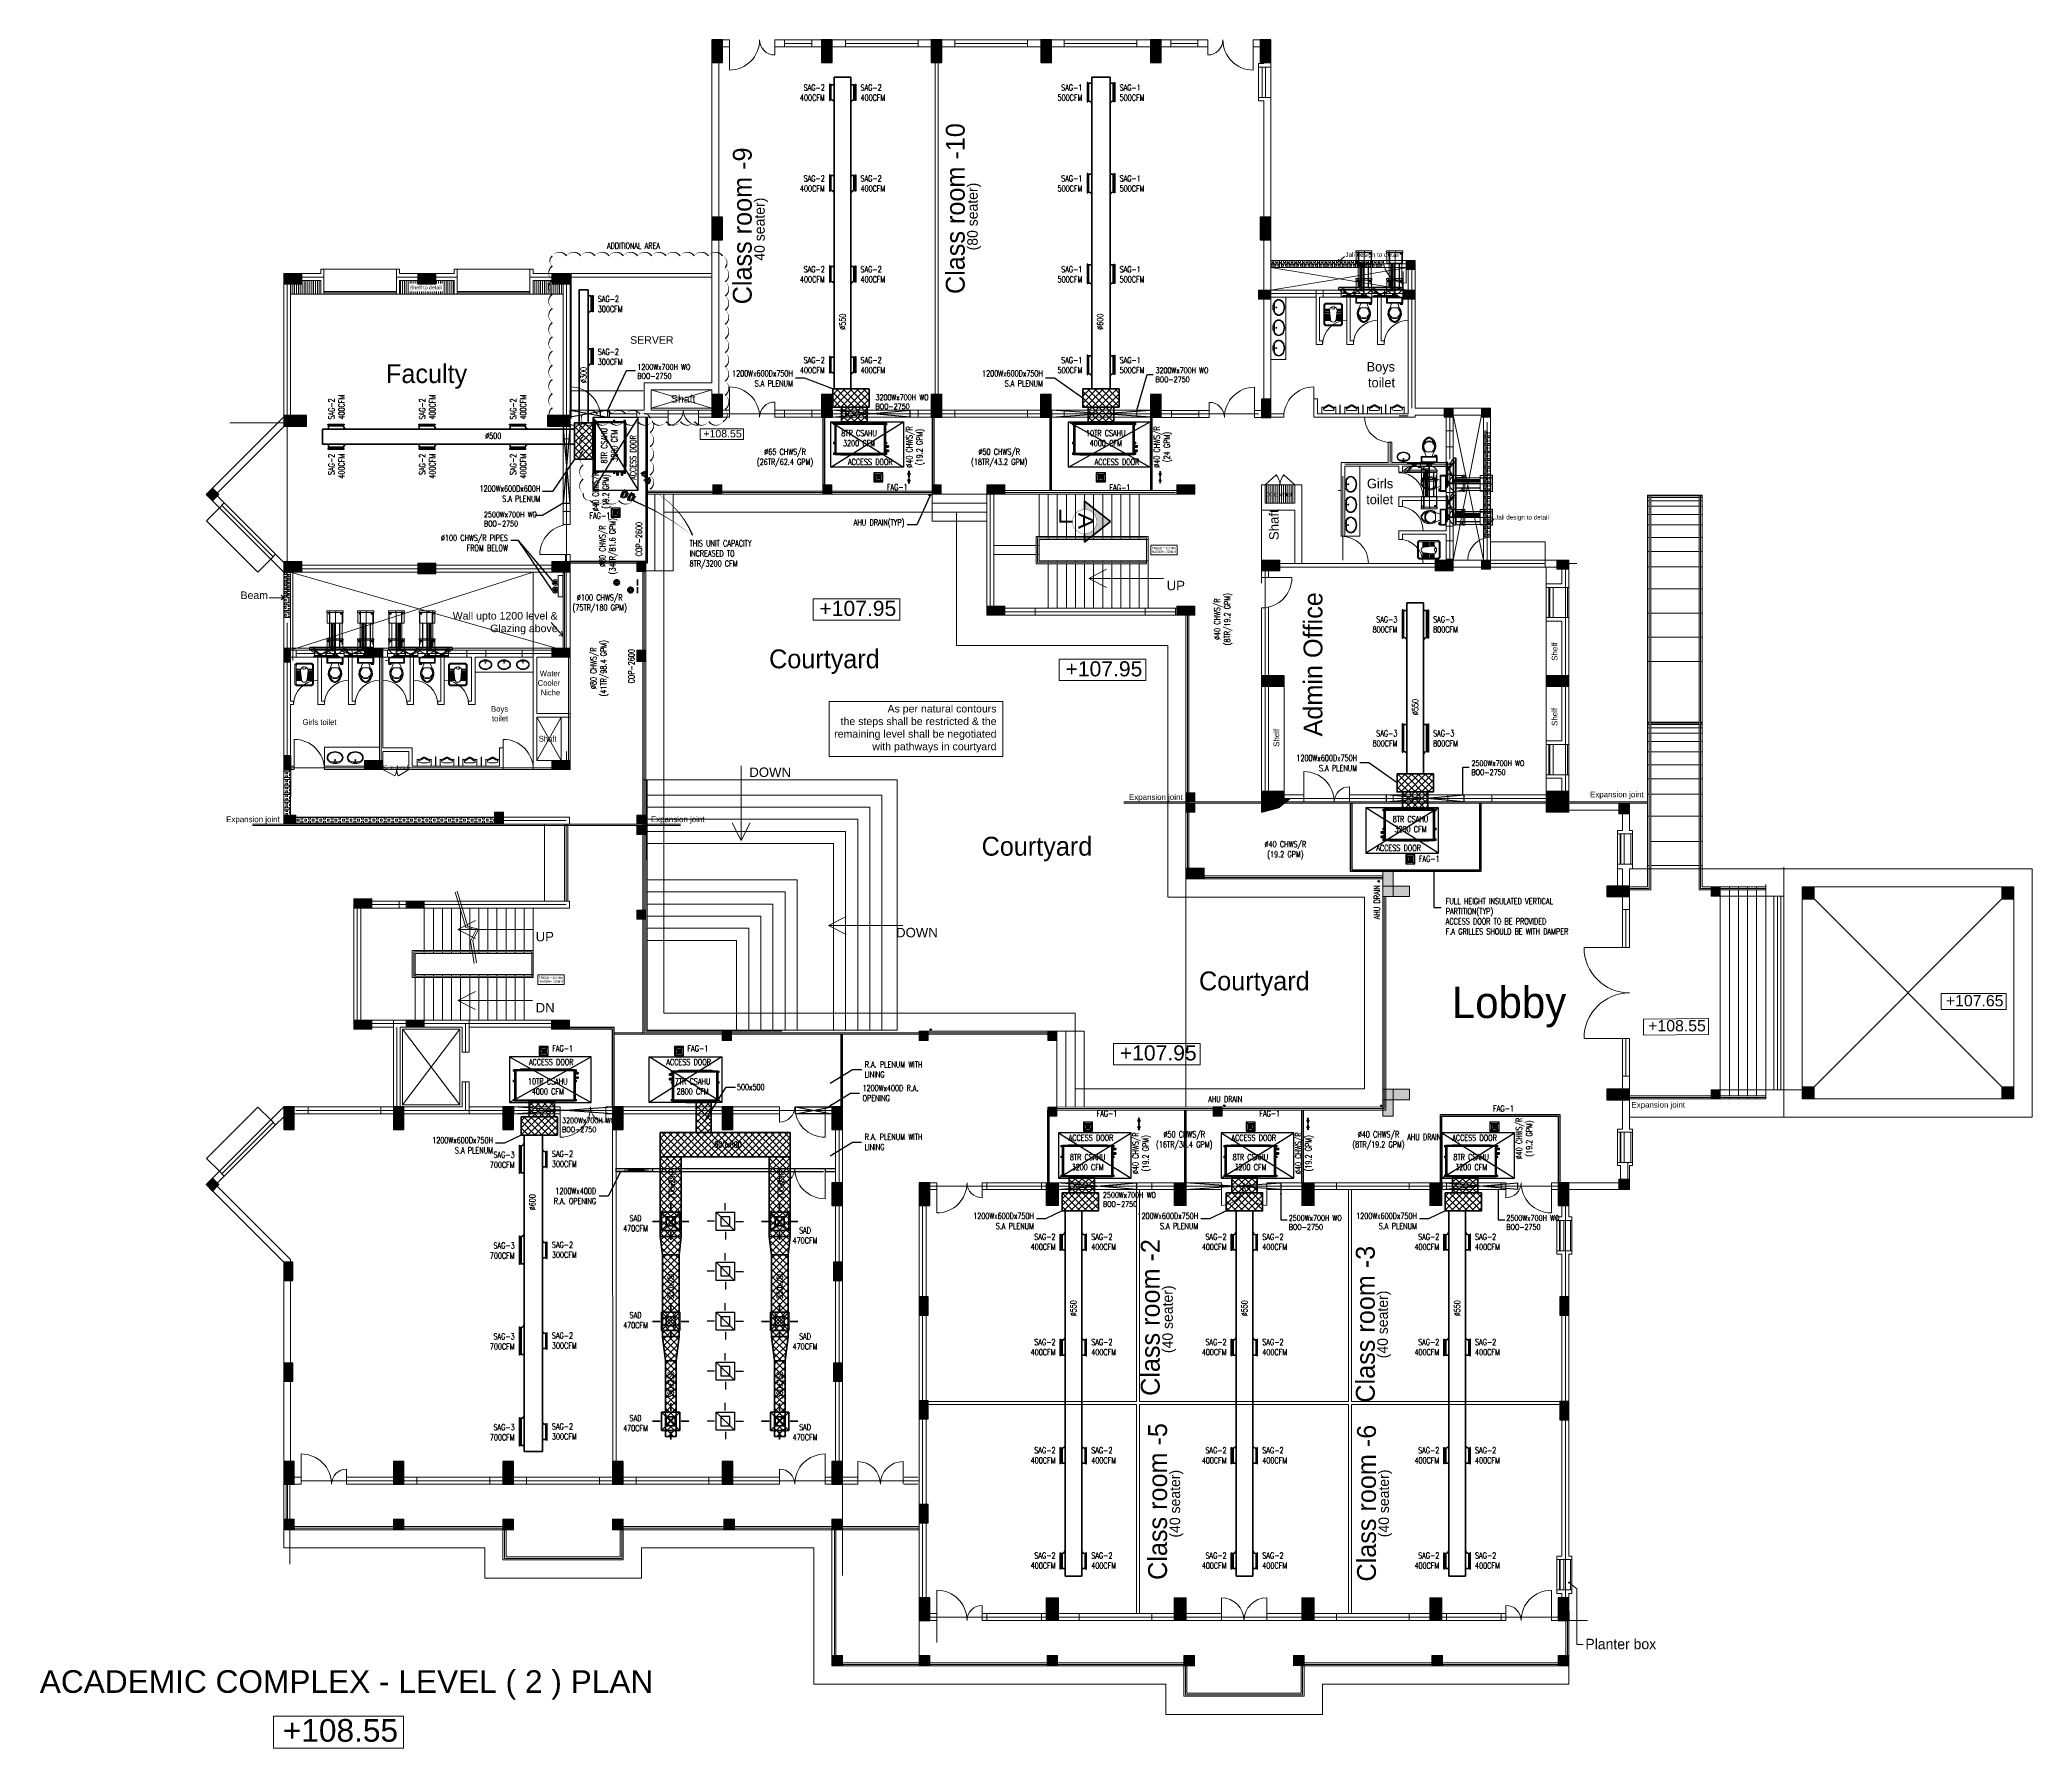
# Model space of a CAD drawing. Header units: millimetres. Extents: x -73373 to 66860, y 1067 to 86496.
# Drawn here: x -73373 to -7570, y 1067 to 57482 of the extents above; entities that cross this region are included whole.
import ezdxf
from ezdxf.enums import TextEntityAlignment as Align

# ---------------------------------------------------------------- set-up
doc = ezdxf.new("R2010")
doc.units = ezdxf.units.MM
doc.header["$LTSCALE"] = 500
for name, pattern in [('1', [0]), ('ACAD_ISO02W100', [15, 12, -3]), ('CENTER2', [28.575, 19.05, -3.175, 3.175, -3.175]), ('DASHED', [19.05, 12.7, -6.35]), ('DASHED2', [0.375, 0.25, -0.125]), ('HIDDEN', [9.525, 6.35, -3.175]), ('HIDDEN2', [4.7625, 3.175, -1.5875])]:
    doc.linetypes.add(name, pattern=pattern)
doc.layers.get('0').update_dxf_attribs({"lineweight": 18})
for name, color, linetype, lineweight, true_color in [('100.VL-AC-DRAIN', 7, 'Continuous', 30, 0xcc6666), ('101.VL-AC-SA', 7, 'Continuous', 40, 0x7f9fff), ('102.VL-AC-SA_TXT', 7, 'Continuous', 20, 0x0099cc), ('122.VL-AC-SPRT', 7, 'Continuous', 20, 0x994c4c), ('130.VL-AC-CHW_S_S', 3, 'Continuous', 35, 0x00ff00), ('131.VL-AC-CHW-S_R', 7, 'HIDDEN', 35, 0x3f7f5f), ('132.VL-AC-CHW-S_TXT', 7, 'Continuous', 20, 0x007f3f), ('140.VL-AC-SECTION', 5, 'CENTER2', 40, 0x0000ff), ('601.VL-MEP-EQPT', 5, 'Continuous', 40, 0x0000ff), ('702.VL-RCP-AP', 1, 'Continuous', 25, 0xff0000), ('704.VL-RCP-RAT', 7, 'Continuous', 25, 0x0066cc), ('705.VL-RCP-SAT', 7, 'HIDDEN2', 25, 0x7fbfff), ('801.VL-BW-ACOSTIC', 7, 'Continuous', 13, 0x992600), ('_Annotations', 1, 'Continuous', 25, 0xff0000), ('COLUMN', 7, 'Continuous', 13, 0x848484), ('ESElevation', 7, 'Continuous', 13, 0x848484), ('FR', 7, '1', 13, 0x848484), ('FURNIT', 7, 'Continuous', 13, 0x848484), ('New structures', 3, 'Continuous', 25, 0x00ff00), ('STEPS', 7, 'Continuous', 13, 0x848484), ('STRUCTURES', 7, 'Continuous', 13, 0x848484), ('toi.fur', 7, 'Continuous', 13, 0x848484), ('w', 7, 'Continuous', 13, 0x848484), ('wall', 7, 'Continuous', 13, 0x848484), ('window', 7, 'Continuous', 13, 0x848484), ('window 2', 7, '1', 13, 0x848484)]:
    doc.layers.add(name, color=color, linetype=linetype, lineweight=lineweight, true_color=true_color)
doc.layers.add('cvl', color=7, linetype='Continuous')
doc.styles.add('QCADDimTextStyle', font='txt')
doc.styles.add('textstyle100', font='romans', dxfattribs={"width": 0.7})
doc.styles.add('textstyle101', font='romans', dxfattribs={"width": 0.7})
doc.styles.add('textstyle102', font='romans', dxfattribs={"width": 0.7})
doc.styles.add('textstyle103', font='romans', dxfattribs={"width": 0.7})
doc.styles.add('textstyle104', font='romans', dxfattribs={"width": 0.7})
doc.styles.add('textstyle105', font='romans', dxfattribs={"width": 0.7})
doc.styles.add('textstyle106', font='romans', dxfattribs={"width": 0.7})
doc.styles.add('textstyle107', font='romans', dxfattribs={"width": 0.7})
doc.styles.add('textstyle108', font='romans', dxfattribs={"width": 0.7})
doc.styles.add('textstyle109', font='romans', dxfattribs={"width": 0.7})
doc.styles.add('textstyle110', font='romans', dxfattribs={"width": 0.7})
doc.styles.add('textstyle111', font='romans', dxfattribs={"width": 0.7})
doc.styles.add('textstyle112', font='romans', dxfattribs={"width": 0.7})
doc.styles.add('textstyle113', font='romans', dxfattribs={"width": 0.7})
doc.styles.add('textstyle114', font='romans', dxfattribs={"width": 0.7})
doc.styles.add('textstyle115', font='romans', dxfattribs={"width": 0.7})
doc.styles.add('textstyle116', font='romans', dxfattribs={"width": 0.7})
doc.styles.add('textstyle117', font='romans', dxfattribs={"width": 0.7})
doc.styles.add('textstyle118', font='romans', dxfattribs={"width": 0.7})
doc.styles.add('textstyle119', font='romans', dxfattribs={"width": 0.7})
doc.styles.add('textstyle120', font='romans', dxfattribs={"width": 0.7})
doc.styles.add('textstyle121', font='romans', dxfattribs={"width": 0.7})
doc.styles.add('textstyle122', font='romans', dxfattribs={"width": 0.7})
doc.styles.add('textstyle123', font='romans', dxfattribs={"width": 0.7})
doc.styles.add('textstyle124', font='romans', dxfattribs={"width": 0.7})
doc.styles.add('textstyle125', font='romans', dxfattribs={"width": 0.7})
doc.styles.add('textstyle126', font='romans', dxfattribs={"width": 0.7})
doc.styles.add('textstyle127', font='romans', dxfattribs={"width": 0.7})
doc.styles.add('textstyle128', font='romans', dxfattribs={"width": 0.7})
doc.styles.add('textstyle129', font='romans', dxfattribs={"width": 0.7})
doc.styles.add('textstyle130', font='romans', dxfattribs={"width": 0.7})
doc.styles.add('textstyle131', font='romans', dxfattribs={"width": 0.7})
doc.styles.add('textstyle132', font='romans', dxfattribs={"width": 0.7})
doc.styles.add('textstyle133', font='romans', dxfattribs={"width": 0.7})
doc.styles.add('textstyle134', font='RomanS', dxfattribs={"width": 0.7})
doc.styles.add('textstyle135', font='RomanS', dxfattribs={"width": 0.7})
doc.styles.add('textstyle136', font='RomanS', dxfattribs={"width": 0.7})
doc.styles.add('textstyle137', font='RomanS', dxfattribs={"width": 0.7})
doc.styles.add('textstyle138', font='RomanS', dxfattribs={"width": 0.7})
doc.styles.add('textstyle139', font='RomanS', dxfattribs={"width": 0.7})
doc.styles.add('textstyle140', font='RomanS', dxfattribs={"width": 0.7})
doc.styles.add('textstyle141', font='RomanS', dxfattribs={"width": 0.7})
doc.styles.add('textstyle142', font='romans', dxfattribs={"width": 0.7})
doc.styles.add('textstyle143', font='romans', dxfattribs={"width": 0.7})
doc.styles.add('textstyle144', font='romans', dxfattribs={"width": 0.7})
doc.styles.add('textstyle145', font='romans', dxfattribs={"width": 0.7})
doc.styles.add('textstyle146', font='RomanS', dxfattribs={"width": 0.7})
doc.styles.add('textstyle147', font='RomanS', dxfattribs={"width": 0.7})
doc.styles.add('textstyle148', font='RomanS', dxfattribs={"width": 0.7})
doc.styles.add('textstyle149', font='RomanS', dxfattribs={"width": 0.7})
doc.styles.add('textstyle150', font='RomanS', dxfattribs={"width": 0.7})
doc.styles.add('textstyle151', font='RomanS', dxfattribs={"width": 0.7})
doc.styles.add('textstyle152', font='romans', dxfattribs={"width": 0.7})
doc.styles.add('textstyle153', font='romans', dxfattribs={"width": 0.7})
doc.styles.add('textstyle154', font='romans', dxfattribs={"width": 0.7})
doc.styles.add('textstyle155', font='romans', dxfattribs={"width": 0.7})
doc.styles.add('textstyle156', font='')
doc.styles.add('textstyle157', font='')
doc.styles.add('textstyle158', font='')
doc.styles.add('textstyle159', font='')
doc.styles.add('textstyle160', font='')
doc.styles.add('textstyle161', font='')
doc.styles.add('textstyle162', font='')
doc.styles.add('textstyle163', font='')
doc.styles.add('textstyle164', font='')
doc.styles.add('textstyle165', font='')
doc.styles.add('textstyle166', font='')
doc.styles.add('textstyle167', font='')
doc.styles.add('textstyle168', font='')
doc.styles.add('textstyle169', font='')
doc.styles.add('textstyle170', font='')
doc.styles.add('textstyle171', font='')
doc.styles.add('textstyle172', font='')
doc.styles.add('textstyle173', font='')
doc.styles.add('textstyle174', font='')
doc.styles.add('textstyle175', font='')
doc.styles.add('textstyle176', font='')
doc.styles.add('textstyle177', font='')
doc.styles.add('textstyle178', font='')
doc.styles.add('textstyle179', font='')
doc.styles.add('textstyle180', font='')
doc.styles.add('textstyle181', font='')
doc.styles.add('textstyle182', font='')
doc.styles.add('textstyle183', font='')
doc.styles.add('textstyle184', font='')
doc.styles.add('textstyle185', font='')
doc.styles.add('textstyle186', font='')
doc.styles.add('textstyle187', font='')
doc.styles.add('textstyle188', font='')
doc.styles.add('textstyle189', font='')
doc.styles.add('textstyle190', font='')
doc.styles.add('textstyle191', font='')
doc.styles.add('textstyle192', font='')
doc.styles.add('textstyle193', font='')
doc.styles.add('textstyle194', font='')
doc.styles.add('textstyle195', font='')
doc.styles.add('textstyle196', font='')
doc.styles.add('textstyle197', font='')
doc.styles.add('textstyle198', font='')
doc.styles.add('textstyle199', font='')
doc.styles.add('textstyle200', font='')
doc.styles.add('textstyle201', font='')
doc.styles.add('textstyle202', font='')
doc.styles.add('textstyle203', font='')
doc.styles.add('textstyle204', font='')
doc.styles.add('textstyle205', font='')
doc.styles.add('textstyle206', font='')
doc.styles.add('textstyle207', font='')
doc.styles.add('textstyle208', font='')
doc.styles.add('textstyle209', font='')
doc.styles.add('textstyle210', font='')
doc.styles.add('textstyle211', font='')
doc.styles.add('textstyle212', font='')
doc.styles.add('textstyle213', font='')
doc.styles.add('textstyle214', font='')
doc.styles.add('textstyle215', font='romans', dxfattribs={"width": 0.7})
doc.styles.add('textstyle216', font='romans', dxfattribs={"width": 0.7})
doc.styles.add('textstyle229', font='romans', dxfattribs={"width": 0.7})
doc.styles.add('textstyle230', font='romans', dxfattribs={"width": 0.7})
doc.styles.add('textstyle231', font='romans', dxfattribs={"width": 0.7})
doc.styles.add('textstyle232', font='romans', dxfattribs={"width": 0.7})
doc.styles.add('textstyle233', font='romans', dxfattribs={"width": 0.7})
doc.styles.add('textstyle234', font='romans', dxfattribs={"width": 0.7})
doc.styles.add('textstyle235', font='romans', dxfattribs={"width": 0.7})
doc.styles.add('textstyle236', font='romans', dxfattribs={"width": 0.7})
doc.styles.add('textstyle237', font='romans', dxfattribs={"width": 0.7})
doc.styles.add('textstyle238', font='romans', dxfattribs={"width": 0.7})
doc.styles.add('textstyle239', font='romans', dxfattribs={"width": 0.7})
doc.styles.add('textstyle240', font='romans', dxfattribs={"width": 0.7})
doc.styles.add('textstyle241', font='romans', dxfattribs={"width": 0.7})
doc.styles.add('textstyle242', font='romans', dxfattribs={"width": 0.7})
doc.styles.add('textstyle243', font='romans', dxfattribs={"width": 0.7})
doc.styles.add('textstyle244', font='romans', dxfattribs={"width": 0.7})
doc.styles.add('textstyle245', font='romans', dxfattribs={"width": 0.7})
doc.styles.add('textstyle246', font='romans', dxfattribs={"width": 0.7})
doc.styles.add('textstyle247', font='romans', dxfattribs={"width": 0.7})
doc.styles.add('textstyle248', font='romans', dxfattribs={"width": 0.7})
doc.styles.add('textstyle249', font='romans', dxfattribs={"width": 0.7})
doc.styles.add('textstyle250', font='romans', dxfattribs={"width": 0.7})
doc.styles.add('textstyle251', font='romans', dxfattribs={"width": 0.7})
doc.styles.add('textstyle252', font='romans', dxfattribs={"width": 0.7})
doc.styles.add('textstyle253', font='romans', dxfattribs={"width": 0.7})
doc.styles.add('textstyle254', font='romans', dxfattribs={"width": 0.7})
doc.styles.add('textstyle255', font='romans', dxfattribs={"width": 0.7})
doc.styles.add('textstyle256', font='romans', dxfattribs={"width": 0.7})
doc.styles.add('textstyle257', font='romans', dxfattribs={"width": 0.7})
doc.styles.add('textstyle258', font='romans', dxfattribs={"width": 0.7})
doc.styles.add('textstyle259', font='romans', dxfattribs={"width": 0.7})
doc.styles.add('textstyle260', font='romans', dxfattribs={"width": 0.7})
doc.styles.add('textstyle261', font='romans', dxfattribs={"width": 0.7})
doc.styles.add('textstyle262', font='romans', dxfattribs={"width": 0.7})
doc.styles.add('textstyle263', font='romans', dxfattribs={"width": 0.7})
doc.styles.add('textstyle264', font='romans', dxfattribs={"width": 0.7})
doc.styles.add('textstyle265', font='romans', dxfattribs={"width": 0.7})
doc.styles.add('textstyle266', font='romans', dxfattribs={"width": 0.7})
doc.styles.add('textstyle267', font='romans', dxfattribs={"width": 0.7})
doc.styles.add('textstyle268', font='romans', dxfattribs={"width": 0.7})
doc.styles.add('textstyle269', font='romans', dxfattribs={"width": 0.7})
doc.styles.add('textstyle270', font='romans', dxfattribs={"width": 0.7})
doc.styles.add('textstyle271', font='romans', dxfattribs={"width": 0.7})
doc.styles.add('textstyle272', font='romans', dxfattribs={"width": 0.7})
doc.styles.add('textstyle273', font='romans', dxfattribs={"width": 0.7})
doc.styles.add('textstyle274', font='romans', dxfattribs={"width": 0.7})
doc.styles.add('textstyle275', font='romans', dxfattribs={"width": 0.7})
doc.styles.add('textstyle276', font='romans', dxfattribs={"width": 0.7})
doc.styles.add('textstyle277', font='romans', dxfattribs={"width": 0.7})
doc.styles.add('textstyle278', font='romans', dxfattribs={"width": 0.7})
doc.styles.add('textstyle279', font='romans', dxfattribs={"width": 0.7})
doc.styles.add('textstyle280', font='romans', dxfattribs={"width": 0.7})
doc.styles.add('textstyle281', font='romans', dxfattribs={"width": 0.7})
doc.styles.add('textstyle282', font='romans', dxfattribs={"width": 0.7})
doc.styles.add('textstyle283', font='romans', dxfattribs={"width": 0.7})
doc.styles.add('textstyle284', font='romans', dxfattribs={"width": 0.7})
doc.styles.add('textstyle285', font='romans', dxfattribs={"width": 0.7})
doc.styles.add('textstyle286', font='romans', dxfattribs={"width": 0.7})
doc.styles.add('textstyle287', font='romans', dxfattribs={"width": 0.7})
doc.styles.add('textstyle288', font='romans', dxfattribs={"width": 0.7})
doc.styles.add('textstyle289', font='romans', dxfattribs={"width": 0.7})
doc.styles.add('textstyle290', font='romans', dxfattribs={"width": 0.7})
doc.styles.add('textstyle291', font='romans', dxfattribs={"width": 0.7})
doc.styles.add('textstyle292', font='romans', dxfattribs={"width": 0.7})
doc.styles.add('textstyle293', font='RomanS', dxfattribs={"width": 0.7})
doc.styles.add('textstyle294', font='RomanS', dxfattribs={"width": 0.7})
doc.styles.add('textstyle295', font='RomanS', dxfattribs={"width": 0.7})
doc.styles.add('textstyle296', font='RomanS', dxfattribs={"width": 0.7})
doc.styles.add('textstyle301', font='romans', dxfattribs={"width": 0.7})
doc.styles.add('textstyle302', font='romans', dxfattribs={"width": 0.7})
doc.styles.add('textstyle303', font='', dxfattribs={"width": 1.2})
doc.styles.add('textstyle304', font='romans', dxfattribs={"width": 0.7})
doc.styles.add('textstyle305', font='romans', dxfattribs={"width": 0.7})
doc.styles.add('textstyle306', font='romans', dxfattribs={"width": 0.7})
doc.styles.add('textstyle307', font='romans', dxfattribs={"width": 0.7})
doc.styles.add('textstyle308', font='romans', dxfattribs={"width": 0.7})
doc.styles.add('textstyle309', font='romans', dxfattribs={"width": 0.7})
doc.styles.add('textstyle310', font='romans', dxfattribs={"width": 0.7})
doc.styles.add('textstyle311', font='romans', dxfattribs={"width": 0.7})
doc.styles.add('textstyle312', font='romans', dxfattribs={"width": 0.7})
doc.styles.add('textstyle313', font='romans', dxfattribs={"width": 0.7})
doc.styles.add('textstyle314', font='romans', dxfattribs={"width": 0.7})
doc.styles.add('textstyle315', font='romans', dxfattribs={"width": 0.7})
doc.styles.add('textstyle316', font='romans', dxfattribs={"width": 0.7})
doc.styles.add('textstyle317', font='romans', dxfattribs={"width": 0.7})
doc.styles.add('textstyle65', font='', dxfattribs={"width": 1.2})
doc.styles.add('textstyle86', font='romans', dxfattribs={"width": 0.7})
doc.styles.add('textstyle87', font='romans', dxfattribs={"width": 0.7})
doc.styles.add('textstyle88', font='romans', dxfattribs={"width": 0.7})
doc.styles.add('textstyle89', font='romans', dxfattribs={"width": 0.7})
doc.styles.add('textstyle90', font='romans', dxfattribs={"width": 0.7})
doc.styles.add('textstyle91', font='romans', dxfattribs={"width": 0.7})
doc.styles.add('textstyle92', font='romans', dxfattribs={"width": 0.7})
doc.styles.add('textstyle93', font='romans', dxfattribs={"width": 0.7})
doc.styles.add('textstyle94', font='romans', dxfattribs={"width": 0.7})
doc.styles.add('textstyle95', font='romans', dxfattribs={"width": 0.7})
doc.styles.add('textstyle96', font='romans', dxfattribs={"width": 0.7})
doc.styles.add('textstyle97', font='romans', dxfattribs={"width": 0.7})
doc.styles.add('textstyle98', font='romans', dxfattribs={"width": 0.7})
doc.styles.add('textstyle99', font='romans', dxfattribs={"width": 0.7})
doc.styles.get('textstyle156').set_extended_font_data('Swis721 BT')
doc.styles.get('textstyle157').set_extended_font_data('Swis721 BT')
doc.styles.get('textstyle158').set_extended_font_data('SuperFrench')
doc.styles.get('textstyle159').set_extended_font_data('SuperFrench')
doc.styles.get('textstyle160').set_extended_font_data('SuperFrench')
doc.styles.get('textstyle161').set_extended_font_data('SuperFrench')
doc.styles.get('textstyle162').set_extended_font_data('SuperFrench')
doc.styles.get('textstyle163').set_extended_font_data('SuperFrench')
doc.styles.get('textstyle164').set_extended_font_data('SuperFrench')
doc.styles.get('textstyle165').set_extended_font_data('SuperFrench')
doc.styles.get('textstyle166').set_extended_font_data('SuperFrench')
doc.styles.get('textstyle167').set_extended_font_data('SuperFrench')
doc.styles.get('textstyle168').set_extended_font_data('SuperFrench')
doc.styles.get('textstyle169').set_extended_font_data('SuperFrench')
doc.styles.get('textstyle170').set_extended_font_data('SuperFrench')
doc.styles.get('textstyle171').set_extended_font_data('SuperFrench')
doc.styles.get('textstyle172').set_extended_font_data('SuperFrench')
doc.styles.get('textstyle173').set_extended_font_data('SuperFrench')
doc.styles.get('textstyle174').set_extended_font_data('SuperFrench')
doc.styles.get('textstyle175').set_extended_font_data('SuperFrench')
doc.styles.get('textstyle176').set_extended_font_data('Swis721 BT')
doc.styles.get('textstyle177').set_extended_font_data('Swis721 BT')
doc.styles.get('textstyle178').set_extended_font_data('Swis721 BT')
doc.styles.get('textstyle179').set_extended_font_data('SuperFrench')
doc.styles.get('textstyle180').set_extended_font_data('Swis721 BT')
doc.styles.get('textstyle181').set_extended_font_data('Swis721 BT')
doc.styles.get('textstyle182').set_extended_font_data('Swis721 BT')
doc.styles.get('textstyle183').set_extended_font_data('SuperFrench')
doc.styles.get('textstyle184').set_extended_font_data('Swis721 BT')
doc.styles.get('textstyle185').set_extended_font_data('Swis721 BT')
doc.styles.get('textstyle186').set_extended_font_data('Swis721 BT')
doc.styles.get('textstyle187').set_extended_font_data('SuperFrench')
doc.styles.get('textstyle188').set_extended_font_data('SuperFrench')
doc.styles.get('textstyle189').set_extended_font_data('SuperFrench')
doc.styles.get('textstyle190').set_extended_font_data('Swis721 BT')
doc.styles.get('textstyle191').set_extended_font_data('Swis721 BT')
doc.styles.get('textstyle192').set_extended_font_data('Swis721 BT')
doc.styles.get('textstyle193').set_extended_font_data('Swis721 BT')
doc.styles.get('textstyle194').set_extended_font_data('Swis721 BT')
doc.styles.get('textstyle195').set_extended_font_data('Swis721 BT')
doc.styles.get('textstyle196').set_extended_font_data('Swis721 BT')
doc.styles.get('textstyle197').set_extended_font_data('Swis721 BT')
doc.styles.get('textstyle198').set_extended_font_data('Swis721 BT')
doc.styles.get('textstyle199').set_extended_font_data('SuperFrench')
doc.styles.get('textstyle200').set_extended_font_data('Swis721 BT')
doc.styles.get('textstyle201').set_extended_font_data('Swis721 BT')
doc.styles.get('textstyle202').set_extended_font_data('SuperFrench')
doc.styles.get('textstyle203').set_extended_font_data('Swis721 BT')
doc.styles.get('textstyle204').set_extended_font_data('Swis721 BT')
doc.styles.get('textstyle205').set_extended_font_data('Swis721 BT')
doc.styles.get('textstyle206').set_extended_font_data('Swis721 BT')
doc.styles.get('textstyle207').set_extended_font_data('Swis721 BT')
doc.styles.get('textstyle208').set_extended_font_data('Swis721 BT')
doc.styles.get('textstyle209').set_extended_font_data('Swis721 BT')
doc.styles.get('textstyle210').set_extended_font_data('Swis721 BT')
doc.styles.get('textstyle211').set_extended_font_data('Swis721 BT')
doc.styles.get('textstyle212').set_extended_font_data('Swis721 BT')
doc.styles.get('textstyle213').set_extended_font_data('Swis721 BT')
doc.styles.get('textstyle214').set_extended_font_data('Swis721 BT')
doc.styles.get('textstyle303').set_extended_font_data('Century Gothic')
doc.styles.get('textstyle65').set_extended_font_data('Century Gothic')
doc.dimstyles.new('QCADDimStyle', dxfattribs={"dimtxt": 200, "dimasz": 150, "dimexe": 50, "dimexo": 150, "dimgap": 40, "dimtad": 1, "dimtoh": 1, "dimdec": 4, "dimzin": 0, "dimdsep": 46, "dimtxsty": 'QCADDimTextStyle', "dimcen": 0.09, "dimadec": 0, "dimazin": 0, "dimtfac": 1, "dimtdec": 4, "dimtofl": 0, "dimtmove": 0, "dimatfit": 3, "dimfxl": 1, "dimtolj": 1, "dimtzin": 0, "dimarcsym": 0})
pattern_1 = [(135, (-69501.064, 21244.447), (-22.09709, -22.09709), []), (225, (-69501.064, 21244.447), (22.09709, -22.09709), [])]
pattern_2 = [(135, (-448614.476, -1377331.98), (-22.0970869, -22.0970869), []), (225, (-448614.476, -1377331.98), (22.0970869, -22.0970869), [])]
pattern_3 = [(225, (1352433.533, -349742.827), (22.0970869, -22.0970869), []), (315, (1352433.533, -349742.827), (22.0970869, 22.0970869), [])]
pattern_4 = [(225, (1358619.013, -349742.858), (22.0970869, -22.0970869), []), (315, (1358619.013, -349742.858), (22.0970869, 22.0970869), [])]

msp = doc.modelspace()

# ---------------------------------------------------------------- texts
at = {"lineweight": 13, "attachment_point": 1, "rotation": 90}
for s, insert, char_height, width, style in [('Class room -10', (-43449, 49089, -11195), 622.22, 23168.87, 'textstyle165'), ('Class room -9', (-50484, 48749, -11195), 622.22, 23168.87, 'textstyle171'), ('(80 seater)', (-42742, 50529, -5382), 345.68, 5155.62, 'textstyle166'), ('40 seater)', (-49777, 50189, -5382), 345.7, 5155.62, 'textstyle172'), ('Admin Office', (-31634, 34478), 622.22, 23168.87, 'textstyle158'), ('Class room -2', (-37008, 12700, -11195), 622.22, 23168.87, 'textstyle161'), ('Class room -3', (-29905, 12478, -11195), 622.22, 23168.87, 'textstyle162'), ('(40 seater)', (-36299, 14113, 5812), 345.68, 5155.62, 'textstyle167'), ('(40 seater)', (-29196, 13941, 5812), 345.68, 5155.62, 'textstyle168'), ('Class room -5', (-36767, 6623, -11195), 622.22, 23168.87, 'textstyle163'), ('Class room -6', (-29867, 6569, -11195), 622.22, 23168.87, 'textstyle164'), ('(40 seater)', (-36058, 8022, 5812), 345.68, 5155.62, 'textstyle169'), ('(40 seater)', (-29158, 8032, 5812), 345.68, 5155.62, 'textstyle170')]:
    msp.add_mtext(s, dxfattribs=dict(at, insert=insert, char_height=char_height, width=width, style=style))
at = {"lineweight": 13}
for s, insert, char_height, width, attachment_point, style in [('  Faculty', (-62402, 46770), 622.2, 23168.87, 1, 'textstyle159'), ('\\PBoys\\Ptoilet', (-28615, 47371, 11624), 315, 7217.87, 3, 'textstyle179'), ('\\PGirls \\Ptoilet', (-28675, 43512), 315, 7217.87, 3, 'textstyle183'), ('Courtyard', (-49287, 37351, -37315), 622.2, 23168.87, 1, 'textstyle175'), ('\\PWater\\PCooler\\PNiche', (-56187, 36969, 11624), 189, 4330.72, 3, 'textstyle188'), ('Girls toilet', (-63575, 35046), 189, 4330.72, 3, 'textstyle202'), ('\\PBoys\\Ptoilet', (-57906, 35795, 11624), 189, 4330.72, 3, 'textstyle187'), ('\\PShaft', (-56308, 34812, 11624), 189, 4330.72, 3, 'textstyle189'), ('Courtyard', (-42267, 31163, -37315), 622.2, 23168.87, 1, 'textstyle174'), ('Courtyard', (-35087, 26715, -37315), 622.2, 23168.87, 1, 'textstyle173'), ('Lobby', (-26736, 26215, -18658), 1037, 15466.86, 1, 'textstyle160'), ('Planter box', (-22327, 4679, 5812), 345.68, 5155.62, 1, 'textstyle199')]:
    msp.add_mtext(s, dxfattribs=dict(at, insert=insert, char_height=char_height, width=width, attachment_point=attachment_point, style=style))
at = {"layer": '100.VL-AC-DRAIN', "insert": (-46490, 41644), "char_height": 200, "width": 1750, "attachment_point": 1, "style": 'textstyle314'}
msp.add_mtext('AHU DRAIN(TYP)', dxfattribs=at)
at = {"layer": '102.VL-AC-SA_TXT', "width": 0.7}
for s, style, p in [('%%C550', 'textstyle94', (-46759, 47909)), ('%%C600', 'textstyle86', (-38254, 47909)), ('%%C300', 'textstyle265', (-55316, 46147)), ('%%C550', 'textstyle104', (-27846, 35183)), ('%%C600', 'textstyle133', (-57005, 18828)), ('%%C550', 'textstyle106', (-39137, 15327)), ('%%C550', 'textstyle115', (-33487, 15327)), ('%%C550', 'textstyle124', (-26462, 15327))]:
    msp.add_text(s, height=200, rotation=90, dxfattribs=dict(at, style=style)).set_placement(p)
at = {"layer": '102.VL-AC-SA_TXT', "style": 'textstyle257', "width": 0.7}
msp.add_text('%%C500', height=200, dxfattribs=at).set_placement((-58667, 44307))
at = {"layer": '102.VL-AC-SA_TXT', "width": 0.7}
for s, style, p in [('500x500', 'textstyle140', (-50350, 22900)), ('800x800', 'textstyle141', (-51100, 21000))]:
    msp.add_text(s, height=200, dxfattribs=dict(at, style=style)).set_placement(p, align=Align.MIDDLE_LEFT)
for s, style, p in [('700x250', 'textstyle134', (-52500, 19200)), ('700x250', 'textstyle137', (-48900, 19201)), ('550x250', 'textstyle135', (-52530, 15900)), ('550x250', 'textstyle138', (-48930, 15901)), ('350x250', 'textstyle136', (-52530, 12600)), ('350x250', 'textstyle139', (-48930, 12601))]:
    msp.add_text(s, height=200, rotation=90, dxfattribs=dict(at, style=style)).set_placement(p, align=Align.MIDDLE_LEFT)
at = {"layer": '102.VL-AC-SA_TXT', "char_height": 200}
for s, insert, width, attachment_point, style in [('SAG-2\\P400CFM', (-47448, 56006), 1163, 3, 'textstyle102'), ('SAG-2\\P400CFM', (-46268, 56006), 1163, 1, 'textstyle98'), ('SAG-1\\P500CFM', (-38940, 56006), 1163, 3, 'textstyle238'), ('SAG-1\\P500CFM', (-37710, 56006), 1163, 1, 'textstyle90'), ('SAG-2\\P400CFM', (-47448, 53006), 1163, 3, 'textstyle101'), ('SAG-2\\P400CFM', (-46268, 53006), 1163, 1, 'textstyle97'), ('SAG-1\\P500CFM', (-38940, 53006), 1163, 3, 'textstyle93'), ('SAG-1\\P500CFM', (-37710, 53006), 1163, 1, 'textstyle89'), ('ADDITIONAL AREA', (-54642, 50783), 2355.71, 1, 'textstyle313'), ('SAG-2\\P400CFM', (-47448, 50006), 1163, 3, 'textstyle100'), ('SAG-2\\P400CFM', (-46268, 50006), 1163, 1, 'textstyle96'), ('SAG-1\\P500CFM', (-38940, 50006), 1163, 3, 'textstyle92'), ('SAG-1\\P500CFM', (-37710, 50006), 1163, 1, 'textstyle88'), ('SAG-2\\P300CFM', (-54945, 49027), 1163, 1, 'textstyle264'), ('SAG-2\\P300CFM', (-54945, 47280), 1163, 1, 'textstyle263'), ('SAG-2\\P400CFM', (-47448, 47006), 1163, 3, 'textstyle99'), ('SAG-2\\P400CFM', (-46268, 47006), 1163, 1, 'textstyle95'), ('SAG-1\\P500CFM', (-38940, 47006), 1163, 3, 'textstyle91'), ('SAG-1\\P500CFM', (-37710, 47006), 1163, 1, 'textstyle87'), ('\\pxqr;1200Wx600Dx750H S.A PLENUM', (-50553, 46567), 2049.69, 1, 'textstyle287'), ('\\pxqr;1200Wx600Dx750H S.A PLENUM', (-42295, 46567), 2049.69, 1, 'textstyle286'), ('\\pxqr;1200Wx600Dx600H S.A PLENUM', (-58892, 42762), 2049.69, 1, 'textstyle266'), ('THIS UNIT CAPACITY INCREASED TO 8TR/3200 CFM', (-51915, 40955), 2355.71, 1, 'textstyle267'), ('SAG-3\\P800CFM', (-28535, 38444), 1163, 3, 'textstyle103'), ('SAG-3\\P800CFM', (-27355, 38444), 1163, 1, 'textstyle215'), ('SAG-3\\P800CFM', (-28535, 34681), 1163, 3, 'textstyle105'), ('SAG-3\\P800CFM', (-27355, 34681), 1163, 1, 'textstyle216'), ('\\pxqr;1200Wx600Dx750H S.A PLENUM', (-31915, 33865, 0), 2049.69, 1, 'textstyle288'), ('\\pxqr;1200Wx600Dx750H S.A PLENUM', (-60455, 21242, 0), 2049.69, 1, 'textstyle292'), ('SAG-3\\P700CFM', (-57691, 20765), 1163, 3, 'textstyle152'), ('SAG-2\\P300CFM', (-56461, 20258), 1163, 7, 'textstyle142'), ('SAD\\P470CFM', (-53700, 18400), 1163, 5, 'textstyle146'), ('\\pxqr;1200Wx600Dx750H S.A PLENUM', (-42590, 18742, 0), 2049.69, 1, 'textstyle291'), ('\\pxqr;1200Wx600Dx750H S.A PLENUM', (-37165, 18742, 0), 2049.69, 1, 'textstyle290'), ('\\pxqr;1200Wx600Dx750H S.A PLENUM', (-29941, 18742, 0), 2049.69, 1, 'textstyle289'), ('SAG-2\\P300CFM', (-56461, 17258), 1163, 7, 'textstyle143'), ('SAD\\P470CFM', (-48100, 18000), 1163, 5, 'textstyle151'), ('SAG-2\\P400CFM', (-39826, 17520), 1163, 9, 'textstyle111'), ('SAG-2\\P400CFM', (-38646, 17520), 1163, 7, 'textstyle107'), ('SAG-2\\P400CFM', (-34176, 17520), 1163, 9, 'textstyle120'), ('SAG-2\\P400CFM', (-32996, 17520), 1163, 7, 'textstyle116'), ('SAG-2\\P400CFM', (-27151, 17520), 1163, 9, 'textstyle129'), ('SAG-2\\P400CFM', (-25971, 17520), 1163, 7, 'textstyle125'), ('SAG-3\\P700CFM', (-57691, 17765), 1163, 3, 'textstyle153'), ('SAD\\P470CFM', (-53700, 15200), 1163, 5, 'textstyle147'), ('SAG-3\\P700CFM', (-57691, 14765), 1163, 3, 'textstyle154'), ('SAG-2\\P300CFM', (-56461, 14258), 1163, 7, 'textstyle144'), ('SAD\\P470CFM', (-48100, 14500), 1163, 5, 'textstyle150'), ('SAG-2\\P400CFM', (-39826, 14045), 1163, 9, 'textstyle112'), ('SAG-2\\P400CFM', (-38646, 14045), 1163, 7, 'textstyle108'), ('SAG-2\\P400CFM', (-34176, 14045), 1163, 9, 'textstyle121'), ('SAG-2\\P400CFM', (-32996, 14045), 1163, 7, 'textstyle117'), ('SAG-2\\P400CFM', (-27151, 14045), 1163, 9, 'textstyle130'), ('SAG-2\\P400CFM', (-25971, 14045), 1163, 7, 'textstyle126'), ('SAD\\P470CFM', (-53700, 11800), 1163, 5, 'textstyle148'), ('SAG-3\\P700CFM', (-57691, 11765), 1163, 3, 'textstyle155'), ('SAG-2\\P300CFM', (-56461, 11258), 1163, 7, 'textstyle145'), ('SAD\\P470CFM', (-48100, 11500), 1163, 5, 'textstyle149'), ('SAG-2\\P400CFM', (-39826, 10470), 1163, 9, 'textstyle113'), ('SAG-2\\P400CFM', (-38646, 10470), 1163, 7, 'textstyle109'), ('SAG-2\\P400CFM', (-34176, 10470), 1163, 9, 'textstyle122'), ('SAG-2\\P400CFM', (-32996, 10470), 1163, 7, 'textstyle118'), ('SAG-2\\P400CFM', (-27151, 10470), 1163, 9, 'textstyle131'), ('SAG-2\\P400CFM', (-25971, 10470), 1163, 7, 'textstyle127'), ('SAG-2\\P400CFM', (-39826, 6995), 1163, 9, 'textstyle114'), ('SAG-2\\P400CFM', (-38646, 6995), 1163, 7, 'textstyle110'), ('SAG-2\\P400CFM', (-34176, 6995), 1163, 9, 'textstyle123'), ('SAG-2\\P400CFM', (-32996, 6995), 1163, 7, 'textstyle119'), ('SAG-2\\P400CFM', (-27151, 6995), 1163, 9, 'textstyle132'), ('SAG-2\\P400CFM', (-25971, 6995), 1163, 7, 'textstyle128')]:
    msp.add_mtext(s, dxfattribs=dict(at, insert=insert, width=width, attachment_point=attachment_point, style=style))
at = {"layer": '102.VL-AC-SA_TXT', "char_height": 200, "width": 1163, "rotation": 90}
for insert, attachment_point, style in [((-63844, 44942), 1, 'textstyle260'), ((-60844, 44942), 1, 'textstyle261'), ((-57844, 44942), 1, 'textstyle262'), ((-63844, 43812), 3, 'textstyle254'), ((-60844, 43812), 3, 'textstyle255'), ((-57844, 43812), 3, 'textstyle256')]:
    msp.add_mtext('SAG-2\\P400CFM', dxfattribs=dict(at, insert=insert, attachment_point=attachment_point, style=style))
at = {"layer": '122.VL-AC-SPRT', "lineweight": 13, "style": 'textstyle317', "width": 0.7}
msp.add_text('AHU DRAIN', height=200, rotation=90, dxfattribs=at).set_placement((-29110, 28440))
at = {"layer": '122.VL-AC-SPRT', "lineweight": 13, "width": 0.7}
for style, p in [('textstyle315', (-34783, 22402)), ('textstyle316', (-28211, 21149))]:
    msp.add_text('AHU DRAIN', height=200, dxfattribs=dict(at, style=style)).set_placement(p)
at = {"layer": '132.VL-AC-CHW-S_TXT', "width": 0.7}
for style, p in [('textstyle301', (-53486, 40426)), ('textstyle302', (-53735, 36229))]:
    msp.add_text('COP-2600', height=200, rotation=90, dxfattribs=dict(at, style=style)).set_placement(p)
at = {"layer": '132.VL-AC-CHW-S_TXT', "char_height": 200, "attachment_point": 1, "rotation": 90}
for s, insert, width, style in [('\\pxqc;%%C40 CHWS/R\\P(19.2 GPM)', (-44755, 43315), 1441, 'textstyle274'), ('\\pxqc;%%C40 CHWS/R\\P(24 GPM)', (-36584, 43315), 1441, 'textstyle273'), ('\\pxqc;{\\W0.6;%%C40 CHWS/R\\P(19.2 GPM)}', (-55116, 41845), 1441, 'textstyle276'), ('\\pxqc;%%C80 CHWS/R\\P(34TR/81.6 GPM)', (-54893, 39786), 1947.99, 'textstyle277'), ('\\pxqc;%%C40 CHWS/R\\P(8TR/19.2 GPM)', (-34589, 37387), 1924.95, 'textstyle271'), ('\\pxqc;%%C80 CHWS/R\\P(41TR/98.4 GPM)', (-55190, 35754), 1947.99, 'textstyle284'), ('\\pxqc;%%C40 CHWS/R\\P(19.2 GPM)', (-24619, 20478), 1441, 'textstyle280'), ('\\pxqc;%%C40 CHWS/R\\P(19.2 GPM)', (-37285, 19991), 1441, 'textstyle283'), ('\\pxqc;%%C40 CHWS/R\\P(19.2 GPM)', (-31910, 19991), 1441, 'textstyle282')]:
    msp.add_mtext(s, dxfattribs=dict(at, insert=insert, width=width, style=style))
at = {"layer": '132.VL-AC-CHW-S_TXT', "char_height": 200, "attachment_point": 1}
for s, insert, width, style in [('\\pxqc;%%C65 CHWS/R\\P(26TR/62.4 GPM)', (-49711, 43979), 1901.56, 'textstyle275'), ('\\pxqc;%%C50 CHWS/R\\P(18TR/43.2 GPM)', (-42644, 43979), 1913.81, 'textstyle272'), ('\\pxqr;%%C100 CHWS/R PIPES FROM BELOW', (-60083, 41134), 2164.96, 'textstyle285'), ('\\pxqc;%%C100 CHWS/R\\P(75TR/180 GPM)', (-55803, 39167), 1842.25, 'textstyle278'), ('\\pxqc;%%C40 CHWS/R\\P(19.2 GPM)', (-32955, 31019), 1441, 'textstyle270'), ('\\pxqc;%%C50 CHWS/R\\P(16TR/38.4 GPM)', (-36537, 21438), 1924.95, 'textstyle281'), ('\\pxqc;%%C40 CHWS/R\\P(8TR/19.2 GPM)', (-30122, 21438), 1924.95, 'textstyle279')]:
    msp.add_mtext(s, dxfattribs=dict(at, insert=insert, width=width, style=style))
at = {"layer": '601.VL-MEP-EQPT', "color": 7, "lineweight": 15, "insert": (-54832, 44784), "char_height": 200, "width": 1409, "attachment_point": 3, "rotation": 90, "style": 'textstyle259'}
msp.add_mtext('\\pxqc;{\\Fromand|c0;8TR CSAHU\\P3200 CFM}', dxfattribs=at)
at = {"layer": '601.VL-MEP-EQPT', "color": 7, "lineweight": 15, "char_height": 200, "width": 1409}
for s, insert, attachment_point, style in [('\\pxqc;{\\Fromand|c0;8TR CSAHU\\P3200 CFM}', (-47020, 44594), 1, 'textstyle232'), ('\\pxqc;{\\Fromand|c0;10TR CSAHU\\P4000 CFM}', (-38872, 44594), 1, 'textstyle229'), ('\\pxqc;{\\Fromand|c0;8TR CSAHU\\P3200 CFM}', (-27398, 31847), 3, 'textstyle235'), ('\\pxqc;{\\Fromand|c0;10TR CSAHU\\P4000 CFM}', (-57300, 23186), 1, 'textstyle250'), ('\\pxqc;{\\Fromand|c0;7TR CSAHU\\P2800 CFM}', (-51108, 23186), 3, 'textstyle248'), ('\\pxqc;{\\Fromand|c0;8TR CSAHU\\P3200 CFM}', (-39470, 20685), 1, 'textstyle245'), ('\\pxqc;{\\Fromand|c0;8TR CSAHU\\P3200 CFM}', (-34095, 20685), 1, 'textstyle242'), ('\\pxqc;{\\Fromand|c0;8TR CSAHU\\P3200 CFM}', (-26804, 20685), 1, 'textstyle239')]:
    msp.add_mtext(s, dxfattribs=dict(at, insert=insert, attachment_point=attachment_point, style=style))
at = {"layer": '702.VL-RCP-AP', "style": 'textstyle258', "width": 0.7}
msp.add_text('ACCESS DOOR', height=200, rotation=90, dxfattribs=at).set_placement((-53680, 42952))
at = {"layer": '702.VL-RCP-AP', "width": 0.7}
for style, p in [('textstyle230', (-46681, 43442)), ('textstyle233', (-38533, 43442)), ('textstyle236', (-29231, 30695)), ('textstyle251', (-57220, 23624)), ('textstyle249', (-52681, 23624)), ('textstyle246', (-39390, 21123)), ('textstyle243', (-34015, 21123)), ('textstyle240', (-26724, 21123))]:
    msp.add_text('ACCESS DOOR', height=200, dxfattribs=dict(at, style=style)).set_placement(p)
at = {"layer": '702.VL-RCP-AP', "char_height": 200, "width": 2049.69}
for s, insert, attachment_point, style in [('R.A. PLENUM WITH LINING', (-46128, 23478), 4, 'textstyle294'), ('1200Wx400D R.A. OPENING', (-46200, 22700), 4, 'textstyle293'), ('R.A. PLENUM WITH LINING', (-46130, 21084), 4, 'textstyle295'), ('1200Wx400D\\PR.A. OPENING', (-55000, 19300), 6, 'textstyle296')]:
    msp.add_mtext(s, dxfattribs=dict(at, insert=insert, attachment_point=attachment_point, style=style))
at = {"layer": '704.VL-RCP-RAT', "width": 0.7}
for style, p in [('textstyle231', (-45397, 42611)), ('textstyle234', (-38046, 42596)), ('textstyle268', (-55222, 41669)), ('textstyle237', (-27826, 30340)), ('textstyle253', (-56451, 24075)), ('textstyle252', (-51983, 24075)), ('textstyle247', (-38471, 21925)), ('textstyle244', (-33095, 21925)), ('textstyle241', (-25374, 22090))]:
    msp.add_text('FAG-1', height=200, dxfattribs=dict(at, style=style)).set_placement(p)
at = {"layer": 'cvl', "attachment_point": 1}
for s, insert, char_height, width, style in [('1200Wx700H WO\\PBOO-2750', (-53638, 46770), 180, 1781.32, 'textstyle307'), ('3200Wx700H WO\\PBOO-2750', (-36525, 46658), 180, 1781.32, 'textstyle305'), ('3200Wx700H WO\\PBOO-2750', (-45772, 45767), 180, 1781.32, 'textstyle304'), ('2500Wx700H WO\\PBOO-2750', (-58706, 41896), 180, 1781.32, 'textstyle306'), ('2500Wx700H WO\\PBOO-2750', (-26090, 33684), 180, 1781.32, 'textstyle312'), ('FULL HEIGHT INSULATED VERTICAL PARTITION(TYP)\\PACCESS DOOR TO BE PROVIDED\\PF.A GRILLES SHOULD BE WITH DAMPER', (-26937, 29138), 200, 4431, 'textstyle269'), ('3200Wx700H WO\\PBOO-2750', (-56123, 21888), 180, 1781.32, 'textstyle308'), ('2500Wx700H WO\\PBOO-2750', (-38262, 19425), 180, 1781.32, 'textstyle309'), ('2500Wx700H WO\\PBOO-2750', (-32122, 18666), 180, 1781.32, 'textstyle310'), ('2500Wx700H WO\\PBOO-2750', (-24936, 18666), 180, 1781.32, 'textstyle311')]:
    msp.add_mtext(s, dxfattribs=dict(at, insert=insert, char_height=char_height, width=width, style=style))
at = {"layer": 'wall', "linetype": 'Continuous', "lineweight": 13, "style": 'textstyle212'}
msp.add_text('ACADEMIC COMPLEX - LEVEL ( 2 ) PLAN', height=747.96, dxfattribs=at).set_placement((-73375, 2893))
at = {"layer": 'wall', "linetype": 'Continuous', "lineweight": 13}
for s, insert, char_height, width, attachment_point, style in [('Jali design to detail', (-28476, 50270), 149.59, 3133.27, 9, 'textstyle184'), ('Shelf to detail', (-60099, 49238), 124.66, 5566.1, 9, 'textstyle200'), ('SERVER', (-53874, 47442), 249.3, 617.49, 7, 'textstyle192'), ('Shaft', (-52531, 45500), 249.3, 617.49, 7, 'textstyle191'), ('+108.55', (-50190, 44349), 249.3, 5566.1, 9, 'textstyle193'), ('JC to detail', (-32002, 42409), 124.66, 5566.1, 9, 'textstyle186'), ('Jali design to detail', (-23534, 41597), 149.59, 3133.27, 9, 'textstyle185'), ('TREAD = 300MM\\PRAISER= 150MM', (-36641, 40540), 71.11, 866.03, 7, 'textstyle157'), ('UP', (-36156, 39302, -265), 311.7, 617.49, 7, 'textstyle156'), ('Beam', (-65836, 39013), 249.3, 5566.1, 9, 'textstyle181'), ('+107.95', (-45088, 38451), 498.6, 11132.19, 9, 'textstyle194'), ('Wall upto 1200 level &\\PGlazing above', (-56272, 37847), 249.32, 5566.1, 9, 'textstyle178'), ('+107.95', (-36960, 36455), 498.6, 11132.19, 9, 'textstyle195'), ('As per natural contours\\Pthe steps shall be restricted & the remaining level shall be negotiated with pathways in courtyard', (-41775, 33948), 249.32, 5566.1, 9, 'textstyle180'), ('JC to detail', (-61217, 33394), 124.66, 5566.1, 9, 'textstyle190'), ('DOWN', (-49941, 33136), 311.7, 617.49, 7, 'textstyle177'), ('Expansion joint', (-35628, 32324), 186.99, 8349.14, 9, 'textstyle205'), ('Expansion joint', (-20400, 32412), 186.99, 8349.14, 9, 'textstyle206'), ('Expansion joint', (-65448, 31591), 186.99, 8349.14, 9, 'textstyle204'), ('Expansion joint', (-51420, 31591), 186.99, 8349.14, 9, 'textstyle203'), ('UP', (-56998, 27707, -265), 311.7, 617.49, 7, 'textstyle210'), ('DOWN', (-45093, 27841), 311.7, 617.49, 7, 'textstyle176'), ('TREAD = 300MM\\PRAISER= 150MM', (-56888, 26350), 71.11, 866.03, 7, 'textstyle211'), ('DN', (-56998, 25365, -265), 311.7, 617.49, 7, 'textstyle213'), ('+107.65', (-8517, 25560), 374, 8349.14, 9, 'textstyle197'), ('+108.55', (-18348, 24733), 374, 8349.14, 9, 'textstyle196'), ('+107.95', (-35166, 23771), 498.6, 11132.19, 9, 'textstyle198'), ('Expansion joint', (-19034, 22164), 186.99, 8349.14, 9, 'textstyle201'), ('+108.55', (-61542, 1269, 285563), 748, 11132.19, 9, 'textstyle214')]:
    msp.add_mtext(s, dxfattribs=dict(at, insert=insert, char_height=char_height, width=width, attachment_point=attachment_point, style=style))
at = {"layer": 'wall', "linetype": 'Continuous', "lineweight": 13, "rotation": 90}
for s, insert, char_height, width, attachment_point, style in [('Shaft', (-32452, 40962), 311.7, 617.49, 7, 'textstyle182'), ('Shelf', (-23247, 37574), 187, 8349.14, 9, 'textstyle208'), ('Shelf', (-23247, 35420), 187, 8349.14, 9, 'textstyle209'), ('Shelf', (-32437, 34729), 187, 8349.14, 9, 'textstyle207')]:
    msp.add_mtext(s, dxfattribs=dict(at, insert=insert, char_height=char_height, width=width, attachment_point=attachment_point, style=style))

# ---------------------------------------------------------------- blocks, each defined once
blk = doc.blocks.new('A$C7364536D')
at = {"linetype": 'Continuous'}
blk.add_hatch(color=256, dxfattribs=at).paths.add_polyline_path([(750, 0), (750, 350), (0, 350), (0, 0)], flags=0)
at = {"layer": 'COLUMN', "linetype": 'Continuous', "lineweight": 25}
blk.add_lwpolyline([(750, 0), (750, 350), (0, 350), (0, 0)], close=True, dxfattribs=at)
blk = doc.blocks.new('A$C0D7B1491')
at = {"layer": 'wall', "linetype": 'Continuous'}
blk.add_hatch(color=256, dxfattribs=at).paths.add_polyline_path([(300, 600), (0, 600), (0, 0), (300, 0)], flags=0)
at = {"linetype": 'Continuous'}
blk.add_lwpolyline([(300, 600), (300, 0), (0, 0), (0, 600), (300, 600)], dxfattribs=at)
at = {"layer": 'COLUMN', "linetype": 'Continuous', "lineweight": 25}
blk.add_lwpolyline([(300, 600), (0, 600), (0, 0), (300, 0)], close=True, dxfattribs=at)
at = {"layer": 'COLUMN', "linetype": 'Continuous', "lineweight": 20}
blk.add_lwpolyline([(300, 600), (0, 600), (0, 0), (300, 0)], close=True, dxfattribs=at)
blk = doc.blocks.new('A$C40F33A93')
at = {"linetype": 'Continuous', "true_color": 0x359cb1}
blk.add_hatch(color=135, dxfattribs=at).paths.add_polyline_path([(0, 300), (300, 300), (300, 0), (0, 0)], flags=0)
at = {"color": 135, "linetype": 'Continuous', "true_color": 0x359cb1}
blk.add_lwpolyline([(0, 300), (300, 300), (300, 0), (0, 0)], close=True, dxfattribs=at)
at = {"layer": 'COLUMN', "color": 135, "linetype": 'Continuous', "true_color": 0x359cb1}
blk.add_lwpolyline([(300, 0), (0, 0), (0, 300), (300, 300)], close=True, dxfattribs=at)
at = {"layer": 'wall', "color": 135, "linetype": 'Continuous', "true_color": 0x359cb1}
blk.add_line((40, 0), (100, 0), dxfattribs=at)
blk.add_line((40, 0), (100, 0), dxfattribs=at)
blk = doc.blocks.new('SAD12')
for p, q in [((150, 150), (-150, -150)), ((-150, 150), (150, -150))]:
    blk.add_line(p, q)
blk.add_lwpolyline([(-150, -150), (150, -150), (150, 150), (-150, 150)], close=True)
at = {"color": 5, "true_color": 0x0000ff}
for points in [[(-100, -100), (100, -100), (100, 100), (-100, 100)], [(-50, -50), (50, -50), (50, 50), (-50, 50)]]:
    blk.add_lwpolyline(points, close=True, dxfattribs=at)
blk = doc.blocks.new('7TR AHU')
at = {"lineweight": 9}
for points in [[(0, 0), (0, -50), (-50, -50), (-50, 0)], [(1491, 0), (1491, -50), (1541, -50), (1541, 0)], [(0, -350), (0, -400), (-50, -400), (-50, -350)], [(1491, -350), (1491, -400), (1541, -400), (1541, -350)], [(0, -935), (0, -985), (-50, -985), (-50, -935)], [(1491, -935), (1491, -985), (1541, -985), (1541, -935)]]:
    blk.add_lwpolyline(points, close=True, dxfattribs=at)
for points in [[(0, 0), (0, -985), (1491, -985), (1491, 0)], [(0, -96), (0, -136), (-100, -136), (-100, -96)], [(0, -244), (0, -284), (-100, -284), (-100, -244)], [(1276, -985), (1276, -1035), (436, -1035), (436, -985)]]:
    blk.add_lwpolyline(points, close=True)
at = {"color": 253, "lineweight": 5, "true_color": 0xadadad}
blk.add_lwpolyline([(190, 25), (190, 0), (1301, 0), (1301, 25)], close=True, dxfattribs=at)
at = {"lineweight": 5}
blk.add_lwpolyline([(40, -40), (40, -945), (1451, -945), (1451, -40)], close=True, dxfattribs=at)
at = {"lineweight": 9}
for centre in [(-25, -25), (-25, -375), (1516, -25), (1516, -375), (-25, -960), (1516, -960)]:
    blk.add_circle(centre, 9.49, dxfattribs=at)
blk = doc.blocks.new('*U182')
for p, q in [((-10, 58), (-10, 44)), ((-10, 57), (-7, 57)), ((-7, 56), (-10, 56)), ((-9.5, 56), (-9.5, 18.4)), ((-7, 57), (-7, 56)), ((-0.5, 44), (-0.5, 58)), ((6.5, 58), (6.5, 44)), ((6.5, 57), (8, 57)), ((8, 56), (6.5, 56)), ((7.2, 56), (7.2, 18.4)), ((8, 57), (8, 56)), ((10, 44), (10, 58)), ((10, 44), (-10, 44)), ((-6.2, 13), (-6.2, 44)), ((-5.8, 13), (-5.8, 44)), ((-0.6, 13), (-0.6, 44)), ((6.5, 44), (-0.5, 44)), ((0.6, 13), (0.6, 44)), ((2.2, 9.4), (2.2, 44)), ((2.8, 9.4), (2.8, 44)), ((3.9, 11.4), (3.9, 44)), ((5.1, 11.4), (5.1, 44)), ((10.5, 12), (-10.5, 12)), ((-10.5, 10), (-10.5, 12)), ((10.5, 12), (-10.5, 12)), ((-10.5, 10), (-10.5, 12)), ((10.5, 12), (-10.5, 12)), ((-10.5, 10), (-10.5, 12)), ((10.5, 10), (-10.5, 10)), ((10.5, 10), (-10.5, 10)), ((10.5, 10), (-10.5, 10)), ((-10, 22), (-10, 12)), ((-10, 22), (-10, 12)), ((-10, 21), (-7, 21)), ((-10, 21), (-7, 21)), ((-7, 20), (-10, 20)), ((-7, 20), (-10, 20)), ((9, 13), (-9, 13)), ((-9, 13), (-9, 12)), ((9, 13), (-9, 13)), ((-9, 13), (-9, 12)), ((9, 13), (-9, 13)), ((-9, 13), (-9, 12)), ((-7, 21), (-7, 20)), ((-7, 21), (-7, 20)), ((4, 2), (-4, 2)), ((-4, 2), (-4, 1)), ((4, 2), (-4, 2)), ((-4, 2), (-4, 1)), ((4, 2), (-4, 2)), ((-4, 2), (-4, 1)), ((-3, 4.4), (-3, 2)), ((-3, 4.4), (-3, 2)), ((-3, 4.4), (-3, 2)), ((-2, 2), (-2, 4.2)), ((-2, 2), (-2, 4.2)), ((-2, 2), (-2, 4.2)), ((-0.5, 5), (-0.5, 22)), ((5, 8), (-0.5, 8)), ((0.5, 5), (0.5, 22)), ((6, 8), (0.5, 8)), ((1, 2), (1, 1)), ((18, 2), (1, 2)), ((2, 4.2), (2, 2)), ((2, 4.2), (2, 2)), ((2, 4.2), (2, 2)), ((22, 2), (2, 2)), ((2, 2), (2, 1)), ((3, 2), (3, 4.4)), ((3, 2), (3, 4.4)), ((3, 2), (3, 4.4)), ((4, 1), (4, 2)), ((4, 1), (4, 2)), ((4, 1), (4, 2)), ((7, 10), (5, 8)), ((8, 10), (6, 8)), ((6.5, 22), (6.5, 12)), ((6.5, 21), (8, 21)), ((8, 20), (6.5, 20)), ((6.5, 12), (26, 12)), ((26, 10), (7, 10)), ((7.1, 9.4), (10, 9.4)), ((7.1, 8.2), (10, 8.2)), ((7.5, 22), (7.5, 12)), ((7.5, 21), (9, 21)), ((9, 20), (7.5, 20)), ((7.5, 12), (33, 12)), ((8, 21), (8, 20)), ((33, 10), (8, 10)), ((9, 21), (9, 20)), ((9, 12), (9, 13)), ((9, 12), (9, 13)), ((9, 12), (9, 13)), ((10, 12), (10, 22)), ((10, 12), (10, 22)), ((10, 12), (28, 12)), ((10, 6.9), (10, 12)), ((28, 10), (10, 10)), ((10, 2), (10, 1)), ((27, 2), (10, 2)), ((10.5, 12), (10.5, 10)), ((10.5, 12), (10.5, 10)), ((10.5, 12), (10.5, 10)), ((10.7, 2), (11.5, 3.9)), ((11, 13), (11, 12)), ((25.5, 13), (11, 13)), ((32.5, 13), (12, 13)), ((12, 13), (12, 12)), ((13, 13), (13, 12)), ((27.5, 13), (13, 13)), ((17, 4.5), (17, 2)), ((18, 2), (18, 4.5)), ((18, 1), (18, 2)), ((19, 4.5), (19, 2)), ((20, 2), (20, 4.5)), ((21, 4.5), (21, 2)), ((22, 2), (22, 4.5)), ((22, 1), (22, 2)), ((25.5, 12), (25.5, 13)), ((26, 12), (26, 10)), ((27, 1), (27, 2)), ((27.5, 12), (27.5, 13)), ((28, 12), (28, 10)), ((32.5, 12), (32.5, 13)), ((33, 12), (33, 10)), ((-10, -8.5), (-8, -8.5)), ((-10, -9.5), (-10, -8.5)), ((-10, -8.5), (-8, -8.5)), ((-10, -9.5), (-10, -8.5)), ((-10, -8.5), (-8, -8.5)), ((-10, -9.5), (-10, -8.5)), ((-7, -9.5), (-10, -9.5)), ((-7, -9.5), (-10, -9.5)), ((-7, -9.5), (-10, -9.5)), ((-8, -8.5), (-8, -8)), ((-8, -8.5), (-8, -8)), ((-8, -8.5), (-8, -8)), ((-7, -8), (-7, -9.5)), ((-7, -8), (-7, -9.5)), ((-7, -8), (-7, -9.5)), ((-4, -8), (-6, -14)), ((-4, -8), (-6, -14)), ((-4, -8), (-6, -14)), ((4, -14), (-4, -14)), ((4, -14), (-4, -14)), ((4, -14), (-4, -14)), ((4, -8), (6, -14)), ((4, -8), (6, -14)), ((4, -8), (6, -14)), ((9.5, -6), (9.5, -2)), ((9.5, -6), (9.5, -2)), ((9.5, -6), (9.5, -2))]:
    blk.add_line(p, q)
for points in [[(10.5, 58), (10.5, 60), (-10.5, 60), (-10.5, 58)], [(-1, 58), (-1, 60), (7, 60), (7, 58)], [(10.5, 22), (10.5, 24), (-10.5, 24), (-10.5, 22)], [(10.5, 22), (10.5, 24), (-10.5, 24), (-10.5, 22)], [(10.5, -8), (10.5, 0), (-10.5, 0), (-10.5, -8)], [(10.5, -8), (10.5, 0), (-10.5, 0), (-10.5, -8)], [(10.5, -8), (10.5, 0), (-10.5, 0), (-10.5, -8)], [(6, 0), (6, 1), (-6, 1), (-6, 0)], [(6, 0), (6, 1), (-6, 1), (-6, 0)], [(6, 0), (6, 1), (-6, 1), (-6, 0)], [(-1, 22), (-1, 24), (7, 24), (7, 22)], [(0, 22), (0, 24), (8, 24), (8, 22)], [(0, 0), (0, 1), (19, 1), (19, 0)], [(1, 0), (1, 1), (23, 1), (23, 0)], [(9, 0), (9, 1), (28, 1), (28, 0)]]:
    blk.add_lwpolyline(points, close=True)
for points in [[(-9.1, 17.2), (-9.3, 18.2, 0.881917), (-9.7, 18.2), (-9.9, 17.2, 1.133893)], [(7.6, 17.2), (7.5, 18.2, 0.881917), (7, 18.2), (6.9, 17.2, 1.133893)]]:
    blk.add_lwpolyline(points, format="xyb", close=True)
for points in [[(-9.5, -2), (-9.5, -6)], [(-9.5, -2), (-9.5, -6)], [(-9.5, -2), (-9.5, -6)], [(8.5, -1), (-8.5, -1)], [(8.5, -1), (-8.5, -1)], [(8.5, -1), (-8.5, -1)], [(-8.5, -7), (8.5, -7)], [(-8.5, -7), (8.5, -7)], [(-8.5, -7), (8.5, -7)]]:
    blk.add_lwpolyline(points)
for centre, radius, start, end in [((0, 15.3), 11.3, 208.0725, 331.9275), ((0, 15.3), 11.3, 208.0725, 331.9275), ((0, 15.3), 11.3, 208.0725, 331.9275), ((2.8, 4.8), 3.26, 175.6013, 237.5288), ((3.8, 4.8), 3.26, 175.6013, 237.5288), ((7.1, 11.4), 3.25, 180, 270), ((7.1, 11.4), 2, 180, 270), ((13.2, 6.7), 3.26, 175.6013, 237.5288), ((17, 13.8), 9.31, 227.7453, 335.9381), ((20.3, 20.7), 16.2, 238.1872, 318.7702), ((19, 13.8), 9.31, 227.7453, 335.9381), ((-8.6, -1.9), 0.884, 81.8699, 188.1301), ((-8.6, -1.9), 0.884, 81.8699, 188.1301), ((-8.6, -1.9), 0.884, 81.8699, 188.1301), ((-8.6, -6.1), 0.884, 171.8699, 278.1301), ((-8.6, -6.1), 0.884, 171.8699, 278.1301), ((-8.6, -6.1), 0.884, 171.8699, 278.1301), ((-0.5, -19.9), 8.1, 133.0172, 273.38), ((3.5, -21.6), 12.2, 141.4691, 247.9714), ((-0.5, -19.9), 8.1, 133.0172, 273.38), ((0, -19.9), 7.13, 124.5054, 269.7), ((4.2, -21.8), 11.3, 136.3677, 238.9468), ((0, -19.9), 7.13, 124.5054, 269.7), ((0, -19.9), 7.13, 270.3, 55.4946), ((0.5, -19.9), 8.1, 266.62, 46.9828), ((0, -19.9), 7.13, 270.3, 55.4946), ((0.5, -19.9), 8.1, 266.62, 46.9828), ((-3.5, -21.6), 12.2, 292.0284, 38.5307), ((-4.2, -21.8), 11.3, 301.053, 43.6321), ((8.6, -1.9), 0.884, 351.8699, 98.1301), ((8.6, -1.9), 0.884, 351.8699, 98.1301), ((8.6, -1.9), 0.884, 351.8699, 98.1301), ((8.6, -6.1), 0.884, 261.8699, 8.1301), ((8.6, -6.1), 0.884, 261.8699, 8.1301), ((8.6, -6.1), 0.884, 261.8699, 8.1301), ((0, -27.9), 4, 245.7318, 294.2682), ((0, -29), 4, 254.8605, 285.1395)]:
    blk.add_arc(centre, radius, start, end)
blk = doc.blocks.new('wc')
at = {"layer": 'FR', "color": 240, "ltscale": 200, "true_color": 0xff003f}
for p, q in [((5.4, -7.2), (5.4, -1.3)), ((5.4, -21.7), (5.4, -16.1)), ((6.7, -6.9), (6.7, -1.3)), ((6.7, -21.7), (6.7, -16.4)), ((8, -6.9), (8, -1.3)), ((8, -21.7), (8, -16.3)), ((9.3, -7.1), (9.3, -1.3)), ((9.3, -21.7), (9.3, -16.2)), ((10.5, -7.2), (10.5, -1.3)), ((10.5, -21.7), (10.5, -16)), ((11.8, -7.3), (11.8, -1.3)), ((11.8, -21.7), (11.8, -15.8)), ((13.1, -7.5), (13.1, -1.3)), ((13.1, -21.7), (13.1, -15.7)), ((14.4, -7.6), (14.4, -1.3)), ((14.4, -21.7), (14.4, -15.5)), ((15.6, -7.7), (15.6, -1.3)), ((15.6, -21.7), (15.6, -15.4)), ((16.9, -7.9), (16.9, -1.3)), ((16.9, -21.7), (16.9, -15.2)), ((18.2, -8), (18.2, -1.3)), ((18.2, -21.7), (18.2, -15.1)), ((19.4, -8.3), (19.4, -1.3)), ((19.4, -21.7), (19.4, -14.7))]:
    blk.add_line(p, q, dxfattribs=at)
for points in [[(24, -22.9), (0, -22.9), (-2, -20.9), (-2, -2), (0, 0), (24, 0), (26, -2), (26, -20.9)], [(24.7, -2.5), (24.7, -20.4), (23.5, -21.7), (0.5, -21.7), (-0.7, -20.4), (-0.7, -2.5), (0.5, -1.3), (23.5, -1.3)]]:
    blk.add_lwpolyline(points, close=True, dxfattribs=at)
blk.add_lwpolyline([(7.2, -6.9), (17.9, -8, -1), (17.9, -15.1), (7.2, -16.4)], format="xyb", dxfattribs=at)
for centre, radius, start, end in [((7.2, -11.6), 4.78, 78.1543, 284.4473), ((3.6, -11.5), 1.89, 238.2349, 118.081)]:
    blk.add_arc(centre, radius, start, end, dxfattribs=at)
blk = doc.blocks.new('Z$W@#5647')
at = {"color": 8, "linetype": 'Continuous', "true_color": 0x808080}
for p, q in [((74, 179), (51, 169)), ((51, 169), (55, 125)), ((102, 191), (74, 179)), ((168, 229), (102, 191)), ((129, 110), (329, 110)), ((198, 248), (168, 229)), ((229, 267), (198, 248)), ((259, 248), (229, 267)), ((319, 210), (259, 248)), ((356, 191), (319, 210)), ((383, 179), (356, 191)), ((406, 169), (383, 179)), ((402, 125), (406, 169))]:
    blk.add_line(p, q, dxfattribs=at)
for centre, start, end in [((120, 258), 243.99392, 273.45897), ((337, 258), 266.54103, 296.00608)]:
    blk.add_arc(centre, 148, start, end, dxfattribs=at)
at = {"layer": 'toi.fur', "linetype": 'Continuous'}
for p, q in [((1, 225), (0, 0)), ((0, 0), (457, 0)), ((41, 206), (36, 205)), ((46, 207), (41, 206)), ((51, 208), (46, 207)), ((56, 210), (51, 208)), ((61, 212), (56, 210)), ((65, 213), (61, 212)), ((69, 215), (65, 213)), ((73, 217), (69, 215)), ((77, 218), (73, 217)), ((81, 220), (77, 218)), ((84, 221), (81, 220)), ((88, 223), (84, 221)), ((92, 225), (88, 223)), ((95, 226), (92, 225)), ((99, 228), (95, 226)), ((103, 230), (99, 228)), ((107, 232), (103, 230)), ((111, 234), (107, 232)), ((116, 236), (111, 234)), ((120, 239), (116, 236)), ((125, 241), (120, 239)), ((131, 244), (125, 241)), ((136, 247), (131, 244)), ((142, 251), (136, 247)), ((148, 255), (142, 251)), ((155, 258), (148, 255)), ((161, 263), (155, 258)), ((168, 267), (161, 263)), ((175, 271), (168, 267)), ((181, 275), (175, 271)), ((187, 279), (181, 275)), ((193, 283), (187, 279)), ((199, 286), (193, 283)), ((204, 289), (199, 286)), ((208, 292), (204, 289)), ((213, 294), (208, 292)), ((217, 296), (213, 294)), ((221, 297), (217, 296)), ((225, 298), (221, 297)), ((229, 298), (225, 298)), ((232, 298), (229, 298)), ((236, 297), (232, 298)), ((240, 296), (236, 297)), ((244, 294), (240, 296)), ((247, 293), (244, 294)), ((251, 290), (247, 293)), ((255, 288), (251, 290)), ((259, 286), (255, 288)), ((263, 283), (259, 286)), ((266, 281), (263, 283)), ((270, 278), (266, 281)), ((275, 276), (270, 278)), ((279, 273), (275, 276)), ((284, 270), (279, 273)), ((289, 267), (284, 270)), ((295, 264), (289, 267)), ((301, 260), (295, 264)), ((308, 256), (301, 260)), ((315, 252), (308, 256)), ((322, 248), (315, 252)), ((329, 244), (322, 248)), ((336, 240), (329, 244)), ((343, 236), (336, 240)), ((349, 233), (343, 236)), ((355, 230), (349, 233)), ((360, 228), (355, 230)), ((364, 225), (360, 228)), ((369, 223), (364, 225)), ((373, 221), (369, 223)), ((377, 220), (373, 221)), ((380, 218), (377, 220)), ((384, 217), (380, 218)), ((388, 215), (384, 217)), ((392, 213), (388, 215)), ((397, 212), (392, 213)), ((401, 210), (397, 212)), ((406, 208), (401, 210)), ((411, 206), (406, 208)), ((416, 205), (411, 206)), ((421, 203), (416, 205)), ((457, 0), (457, 225))]:
    blk.add_line(p, q, dxfattribs=at)
for centre, start, end in [((0, 184), 30.01513, 89.25102), ((457, 184), 90.74898, 149.98487)]:
    blk.add_arc(centre, 41.1, start, end, dxfattribs=at)
blk = doc.blocks.new('B')
at = {"color": 8, "true_color": 0x808080}
for p, q in [((-392926, -965036), (-392791, -965036)), ((-392789, -965053), (-392795, -965008)), ((-392795, -965008), (-392773, -965008)), ((-392780, -965053), (-392789, -965053)), ((-392780, -965053), (-392773, -965008)), ((-392777, -965036), (-392643, -965036))]:
    blk.add_line(p, q, dxfattribs=at)
for points in [[(-392784, -965355, -0.075445), (-392882, -965340, -0.085783), (-392958, -965301, -0.10607), (-393010, -965241, -0.126822), (-393026, -965179, -0.126822), (-393010, -965117, -0.10607), (-392958, -965056, -0.038366), (-392926, -965036, -0.075445)], [(-392643, -965036, -0.038366), (-392611, -965056, -0.10607), (-392558, -965117, -0.126822), (-392542, -965179, -0.126822), (-392558, -965241, -0.10607), (-392611, -965301, -0.085783), (-392687, -965340, -0.075445), (-392784, -965355, -0.075445)]]:
    blk.add_lwpolyline(points, format="xyb", dxfattribs=at)
for centre, radius in [((-392840, -965007), 8.78), ((-392840, -965007), 7.3), ((-392783, -965098), 14.3), ((-392729, -965007), 8.78), ((-392729, -965007), 7.65)]:
    blk.add_circle(centre, radius, dxfattribs=at)
at = {"layer": 'toi.fur'}
blk.add_lwpolyline([(-392784, -965377, -0.075445), (-392888, -965361, -0.085783), (-392971, -965319, -0.10607), (-393030, -965251, -0.126822), (-393048, -965179, -0.126822), (-393030, -965106, -0.10607), (-392971, -965039, -0.085783), (-392888, -964996, -0.075445), (-392784, -964981, -0.075445), (-392680, -964996, -0.085783), (-392598, -965039, -0.10607), (-392539, -965106, -0.126822), (-392520, -965179, -0.126822), (-392539, -965251, -0.10607), (-392598, -965319, -0.085783), (-392680, -965361, -0.075445)], format="xyb", close=True, dxfattribs=at)
blk = doc.blocks.new('A$C5C7C5DD7')
at = {"layer": 'COLUMN', "linetype": 'Continuous'}
blk.add_hatch(color=256, dxfattribs=at).paths.add_polyline_path([(0, 301), (400, 301), (400, 0), (0, 0)], flags=0)
for p, q in [((400, 300), (0, 301)), ((0, 301), (0, 0)), ((400, 300), (0, 300)), ((400, 300), (0, 300)), ((0, 300), (400, 300)), ((0, 0), (400, 0)), ((0, 0), (400, 0)), ((400, 0), (0, 0)), ((0, 0), (400, 0)), ((400, 0), (400, 300))]:
    blk.add_line(p, q, dxfattribs=at)
blk.add_lwpolyline([(0, 301), (400, 301), (400, 0), (0, 0)], close=True, dxfattribs=at)
at = {"layer": 'wall', "linetype": 'Continuous'}
blk.add_line((0, 0), (400, 0), dxfattribs=at)
blk = doc.blocks.new('A$C58EE1D4D')
at = {"layer": 'wall', "linetype": 'Continuous'}
blk.add_hatch(color=256, dxfattribs=at).paths.add_polyline_path([(0, 350), (600, 350), (600, 0), (0, 0)], flags=0)
at = {"layer": 'COLUMN', "linetype": 'Continuous', "lineweight": 20}
blk.add_lwpolyline([(0, 350), (600, 350), (600, 0), (0, 0), (0, 350)], dxfattribs=at)
for points in [[(0, 350), (0, 0), (600, 0), (600, 350)], [(0, 350), (600, 350), (600, 0), (0, 0)]]:
    blk.add_lwpolyline(points, close=True, dxfattribs=at)
blk = doc.blocks.new('A$C202C7A89')
at = {"layer": 'COLUMN', "linetype": 'Continuous', "true_color": 0x136734}
blk.add_hatch(color=116, dxfattribs=at).paths.add_polyline_path([(0, 350), (0, 0), (600, 0), (600, 350)], flags=0)
at = {"layer": 'COLUMN', "color": 116, "linetype": 'Continuous', "true_color": 0x136734}
for p, q in [((0, 350), (600, 350)), ((0, 350), (0, 0)), ((600, 350), (0, 350)), ((0, 0), (0, 300)), ((600, 0), (0, 0)), ((0, 0), (600, 0)), ((600, 0), (600, 350)), ((600, 300), (600, 0))]:
    blk.add_line(p, q, dxfattribs=at)
blk = doc.blocks.new('AH-3-08')
at = {"lineweight": 9}
for points in [[(-80, 61), (-30, 61), (-30, 111), (-80, 111)], [(270, 61), (320, 61), (320, 111), (270, 111)], [(900, 61), (950, 61), (950, 111), (900, 111)], [(-80, -1600), (-30, -1600), (-30, -1650), (-80, -1650)], [(270, -1600), (320, -1600), (320, -1650), (270, -1650)], [(900, -1600), (950, -1600), (950, -1650), (900, -1650)]]:
    blk.add_lwpolyline(points, close=True, dxfattribs=at)
for points in [[(-80, 61), (950, 61), (950, -1600), (-80, -1600)], [(16, 61), (56, 61), (56, 161), (16, 161)], [(164, 61), (204, 61), (204, 161), (164, 161)], [(950, -1385), (1000, -1385), (1000, -545), (950, -545)]]:
    blk.add_lwpolyline(points, close=True)
at = {"lineweight": 5}
blk.add_lwpolyline([(-40, 21), (910, 21), (910, -1560), (-40, -1560)], close=True, dxfattribs=at)
at = {"color": 253, "lineweight": 5, "true_color": 0xadadad}
blk.add_lwpolyline([(-105, -129), (-80, -129), (-80, -1410), (-105, -1410)], close=True, dxfattribs=at)
at = {"lineweight": 9}
for centre in [(-55, 86), (295, 86), (925, 86), (-55, -1625), (295, -1625), (925, -1625)]:
    blk.add_circle(centre, 9.49, dxfattribs=at)
blk = doc.blocks.new('10TR AHU')
at = {"lineweight": 9}
for points in [[(0, -50), (0, 0), (-50, 0), (-50, -50)], [(1991, -50), (1991, 0), (2041, 0), (2041, -50)], [(0, -680), (0, -630), (-50, -630), (-50, -680)], [(1991, -680), (1991, -630), (2041, -630), (2041, -680)], [(0, -1030), (0, -980), (-50, -980), (-50, -1030)], [(1991, -1030), (1991, -980), (2041, -980), (2041, -1030)]]:
    blk.add_lwpolyline(points, close=True, dxfattribs=at)
for points in [[(1991, -1030), (1991, 0), (0, 0), (0, -1030)], [(475, 0), (475, 50), (1315, 50), (1315, 0)], [(1991, -786), (1991, -746), (2091, -746), (2091, -786)], [(1991, -934), (1991, -894), (2091, -894), (2091, -934)]]:
    blk.add_lwpolyline(points, close=True)
at = {"lineweight": 5}
blk.add_lwpolyline([(1951, -990), (1951, -40), (40, -40), (40, -990)], close=True, dxfattribs=at)
at = {"color": 253, "lineweight": 5, "true_color": 0xadadad}
blk.add_lwpolyline([(1801, -1055), (1801, -1030), (190, -1030), (190, -1055)], close=True, dxfattribs=at)
at = {"lineweight": 9}
for centre in [(-25, -25), (-25, -655), (2016, -25), (2016, -655), (-25, -1005), (2016, -1005)]:
    blk.add_circle(centre, 9.49, dxfattribs=at)
blk = doc.blocks.new('ARROW')
h = blk.add_hatch(color=256)
edge = h.paths.add_edge_path(flags=0)
edge.add_line((4, 8), (6.74, 8))
edge.add_line((6.74, 8), (0, 16.52))
edge.add_line((0, 16.52), (-6.74, 8))
edge.add_line((-6.74, 8), (-4, 8))
edge.add_arc((0, 8), 4, 0, 180, ccw=False)
blk.add_lwpolyline([(4, 8), (6.74, 8), (0, 16.52), (-6.74, 8), (-4, 8)])
blk.add_lwpolyline([(-4, 8, 0.1, 0.1, 1), (4, 8, 0.1, 0.1, 1)], format="xyseb", close=True)
blk.add_lwpolyline([(0, 4, 0.6, 0.6, 0), (0, 0, 0.6, 0.6, 0), (-4, 0, 0.6, 0.6, 0)], format="xyseb")
at = {"style": 'textstyle65', "width": 1.2}
blk.add_attdef('A', (-2.91, 5.98), '', height=5, dxfattribs=at)
blk = doc.blocks.new('DIFFUSER SUPPLY')
at = {"layer": '101.VL-AC-SA', "ltscale": 0.1}
for p, q in [((0.3, 0.3), (-0.3, -0.3)), ((-0.3, 0.3), (0.3, -0.3))]:
    blk.add_line(p, q, dxfattribs=at)
at = {"layer": '101.VL-AC-SA'}
for p, q in [((0.15, 0.15), (-0.15, 0.15)), ((-0.15, 0.15), (-0.15, -0.15)), ((0.15, -0.15), (0.15, 0.15)), ((-0.15, -0.15), (0.15, -0.15))]:
    blk.add_line(p, q, dxfattribs=at)
at = {"layer": '101.VL-AC-SA', "ltscale": 0.1}
blk.add_lwpolyline([(-0.3, -0.3), (-0.3, 0.3), (0.3, 0.3), (0.3, -0.3)], close=True, dxfattribs=at)
at = {"layer": '101.VL-AC-SA', "has_arrowhead": 0}
for points in [[(0, 0.603), (0, 0.349)], [(0.603, 0), (0.349, 0)], [(-0.603, 0), (-0.349, 0)], [(0, -0.603), (0, -0.349)]]:
    blk.add_leader(points, dimstyle='QCADDimStyle', dxfattribs=at)
blk = doc.blocks.new('DIFFUSER RETURN')
at = {"layer": '702.VL-RCP-AP'}
for p, q in [((-0.3, 0.3), (0.3, -0.3)), ((0.15, 0.15), (-0.15, 0.15)), ((-0.15, 0.15), (-0.15, -0.15)), ((0.15, -0.15), (0.15, 0.15)), ((-0.15, -0.15), (0.15, -0.15))]:
    blk.add_line(p, q, dxfattribs=at)
at = {"layer": '702.VL-RCP-AP', "ltscale": 0.1}
blk.add_lwpolyline([(-0.3, -0.3), (-0.3, 0.3), (0.3, 0.3), (0.3, -0.3)], close=True, dxfattribs=at)
at = {"layer": '702.VL-RCP-AP', "has_arrowhead": 0}
for points in [[(-0.352, 0.003), (-0.6, 0.003)], [(-0.003, 0.352), (-0.003, 0.6)], [(0.003, -0.352), (0.003, -0.6)], [(0.352, -0.003), (0.6, -0.003)]]:
    blk.add_leader(points, dimstyle='QCADDimStyle', dxfattribs=at)

# ---------------------------------------------------------------- hatches: boundary and pattern name
at = {"linetype": 'Continuous', "lineweight": 13}
h = msp.add_hatch(dxfattribs=at)
h.set_pattern_fill('LINE', color=256, scale=500, angle=90, style=0, pattern_type=0)
h.set_pattern_definition([(90, (-1822520.3, 423358.526), (-62.5, 4e-15), [])])
h.paths.add_polyline_path([(-64095, 49532), (-64720, 49532), (-64720, 49412), (-65090, 49412), (-65090, 49082), (-64095, 49082)], flags=0)
h.paths.add_polyline_path([(-56090, 49412), (-56460, 49412), (-56460, 49532), (-57085, 49532), (-57085, 49082), (-56090, 49082)], flags=0)
h.paths.add_polyline_path([(-59685, 49532), (-61495, 49532), (-61495, 49082), (-59685, 49082)], flags=0)
h.paths.add_polyline_path([(-61171, 49169), (-60056, 49169), (-60056, 49439), (-61171, 49439)], flags=0)
for points in [[(-40133, 19741), (-39733, 19741), (-39733, 18991), (-40133, 18991)], [(-35911, 19741), (-35511, 19741), (-35511, 18991), (-35911, 18991)], [(-31689, 19741), (-31289, 19741), (-31289, 18991), (-31689, 18991)], [(-27467, 19741), (-27067, 19741), (-27067, 18991), (-27467, 18991)], [(-40133, 6031), (-39733, 6031), (-39733, 5281), (-40133, 5281)], [(-35911, 6031), (-35511, 6031), (-35511, 5281), (-35911, 5281)], [(-31689, 6031), (-31289, 6031), (-31289, 5281), (-31689, 5281)], [(-27467, 6031), (-27067, 6031), (-27067, 5281), (-27467, 5281)]]:
    msp.add_hatch(color=256, dxfattribs=at).paths.add_polyline_path(points, flags=0)
at = {"layer": '801.VL-BW-ACOSTIC'}
h = msp.add_hatch(dxfattribs=at)
h.set_pattern_fill('ANSI37', color=256, scale=50, style=0, pattern_type=0)
h.paths.add_polyline_path([(-45983, 45952), (-47183, 45952), (-47183, 45352), (-45983, 45352)], flags=0)
h.paths.add_polyline_path([(-46053, 45352), (-46893, 45352), (-46893, 45252), (-46762, 45252), (-46053, 45252)], flags=0)
h.paths.add_polyline_path([(-46053, 45252), (-46762, 45252), (-46762, 45221), (-46053, 45171)], flags=0)
h.paths.add_polyline_path([(-46762, 45252), (-46893, 45252), (-46893, 45230), (-46762, 45221)], flags=0)
h.paths.add_polyline_path([(-46762, 45221), (-46893, 45230), (-46893, 45137), (-46762, 45137)], flags=0)
h.paths.add_polyline_path([(-46762, 45221), (-46762, 45137), (-46053, 45137), (-46053, 45171)], flags=0)
h.paths.add_polyline_path([(-46053, 45103), (-46053, 45137), (-46762, 45137), (-46762, 45053)], flags=0)
h.paths.add_polyline_path([(-46762, 45137), (-46893, 45137), (-46893, 45044), (-46762, 45053)], flags=0)
h.paths.add_polyline_path([(-46762, 45053), (-46893, 45044), (-46893, 45022), (-46762, 45022)], flags=0)
h.paths.add_polyline_path([(-46053, 45103), (-46762, 45053), (-46762, 45022), (-46053, 45022)], flags=0)
h.paths.add_polyline_path([(-46053, 45022), (-46762, 45022), (-46893, 45022), (-46893, 44872), (-46053, 44872)], flags=0)
h = msp.add_hatch(dxfattribs=at)
h.set_pattern_fill('ANSI37', color=256, scale=50, style=0, pattern_type=0)
h.paths.add_polyline_path([(-37725, 45952), (-38925, 45952), (-38925, 45352), (-37725, 45352)], flags=0)
h.paths.add_polyline_path([(-37905, 45352), (-38745, 45352), (-38745, 44872), (-37905, 44872)], flags=0)
h = msp.add_hatch(dxfattribs=at)
h.set_pattern_fill('ANSI37', color=256, scale=50, style=0, pattern_type=0)
h.paths.add_polyline_path([(-55710, 44838), (-55110, 44838), (-55110, 43638), (-55710, 43638)], flags=0)
h = msp.add_hatch(dxfattribs=at)
h.set_pattern_fill('ANSI37', color=256, scale=50, style=0, pattern_type=0)
h.paths.add_polyline_path([(-27345, 33245), (-28545, 33245), (-28545, 32645), (-27345, 32645)], flags=0)
h.paths.add_polyline_path([(-27525, 32645), (-28365, 32645), (-28365, 32125), (-27525, 32125)], flags=0)
h = msp.add_hatch(dxfattribs=at)
h.set_pattern_fill('ANSI37', color=256, scale=50, style=0, pattern_type=0)
h.paths.add_polyline_path([(-57211, 22392), (-56371, 22392), (-56371, 21912), (-57211, 21912)], flags=0)
h.paths.add_polyline_path([(-57476, 21912), (-56276, 21912), (-56276, 21312), (-57476, 21312)], flags=0)
h = msp.add_hatch(dxfattribs=at)
h.set_pattern_fill('ANSI37', color=256, scale=50, style=0, pattern_type=0)
h.paths.add_polyline_path([(-51697, 22442), (-51697, 21400), (-51197, 21400), (-51197, 22442)], flags=0)
h = msp.add_hatch(dxfattribs=at)
h.set_pattern_fill('ANSI37', color=256, scale=50, style=0, pattern_type=0)
h.paths.add_polyline_path([(-52889, 21400), (-52889, 20600), (-48589, 20600), (-48589, 21400)], flags=0)
h = msp.add_hatch(dxfattribs=at)
h.set_pattern_fill('ANSI37', color=256, scale=50, style=0, pattern_type=0)
h.paths.add_polyline_path([(-52887, 17962), (-52889, 20600), (-52189, 20600), (-52188, 17962), (-52262, 17362), (-52812, 17362)], flags=0)
h = msp.add_hatch(dxfattribs=at)
h.set_pattern_fill('ANSI37', color=256, scale=50, style=0, pattern_type=0)
h.paths.add_polyline_path([(-49288, 17962), (-49289, 20600), (-48589, 20600), (-48588, 17962), (-48662, 17362), (-49212, 17362)], flags=0)
h = msp.add_hatch(dxfattribs=at)
h.set_pattern_fill('ANSI37', color=256, scale=50, style=0, pattern_type=0)
h.paths.add_polyline_path([(-39381, 19891), (-38541, 19891), (-38541, 19411), (-39381, 19411)], flags=0)
h.paths.add_polyline_path([(-39611, 19411), (-38411, 19411), (-38411, 18811), (-39611, 18811)], flags=0)
h = msp.add_hatch(dxfattribs=at)
h.set_pattern_fill('ANSI37', color=256, scale=50, style=0, pattern_type=0)
h.paths.add_polyline_path([(-34006, 19891), (-33166, 19891), (-33166, 19411), (-34006, 19411)], flags=0)
h.paths.add_polyline_path([(-34186, 19411), (-32986, 19411), (-32986, 18811), (-34186, 18811)], flags=0)
h = msp.add_hatch(dxfattribs=at)
h.set_pattern_fill('ANSI37', color=256, scale=50, style=0, pattern_type=0)
h.paths.add_polyline_path([(-25762, 19411), (-26962, 19411), (-26962, 18811), (-25762, 18811)], flags=0)
h.paths.add_polyline_path([(-25875, 19891), (-26715, 19891), (-26715, 19411), (-25875, 19411)], flags=0)
h = msp.add_hatch(dxfattribs=at)
h.set_pattern_fill('ANSI37', color=256, scale=50, style=0, pattern_type=0)
h.paths.add_polyline_path([(-52709, 11362), (-52359, 11362), (-52361, 13862), (-52261, 14662), (-52262, 17362), (-52812, 17362), (-52811, 14662), (-52711, 13862)], flags=0)
h = msp.add_hatch(dxfattribs=at)
h.set_pattern_fill('ANSI37', color=256, scale=50, style=0, pattern_type=0)
h.paths.add_polyline_path([(-49110, 11362), (-48760, 11362), (-48761, 13862), (-48661, 14662), (-48662, 17362), (-49212, 17362), (-49211, 14662), (-49111, 13862)], flags=0)
at = {"layer": 'ESElevation', "linetype": 'Continuous', "lineweight": 13}
for points in [[(-28245, 49897), (-27945, 49897), (-27945, 50197), (-28245, 50197)], [(-67885, 42467), (-67673, 42255), (-67461, 42467), (-67673, 42679)], [(-40083, 24442), (-39783, 24442), (-39783, 24742), (-40083, 24742)], [(-40083, 21940), (-39783, 21940), (-39783, 22240), (-40083, 22240)], [(-67885, 19677), (-67673, 19889), (-67461, 19677), (-67673, 19464)]]:
    msp.add_hatch(color=256, dxfattribs=at).paths.add_polyline_path(points, flags=0)
at = {"layer": 'STRUCTURES', "linetype": 'Continuous', "lineweight": 13}
h = msp.add_hatch(dxfattribs=at)
h.set_pattern_fill('ANSI37', color=256, scale=250, angle=90, style=0, pattern_type=0)
h.set_pattern_definition([(135, (-416144.694, -1369468.085), (-22.0970869, -22.0970869), []), (225, (-416144.694, -1369468.085), (22.0970869, -22.0970869), [])])
h.paths.add_polyline_path([(-32740, 45591), (-33000, 45591), (-33000, 45031), (-32740, 45031)], flags=0)
for points in [[(-42099, 42782), (-42100, 42482), (-41500, 42482), (-41499, 42782)], [(-35821, 42782), (-35822, 42482), (-35222, 42482), (-35221, 42782)], [(-42099, 38782), (-42100, 38482), (-41500, 38482), (-41499, 38782)], [(-35821, 38782), (-35822, 38482), (-35222, 38482), (-35221, 38782)], [(-62645, 37397), (-62645, 37097), (-62045, 37097), (-62045, 37397)], [(-56460, 37397), (-56460, 37097), (-55860, 37097), (-55860, 37397)], [(-62645, 33682), (-62645, 33382), (-62045, 33382), (-62045, 33682)], [(-56460, 33682), (-56460, 33382), (-55860, 33382), (-55860, 33682)], [(-29021, 29188), (-28670, 29188), (-28670, 30074), (-29021, 30074)], [(-63005, 29112), (-63005, 28812), (-62405, 28812), (-62405, 29112)], [(-61275, 29042), (-61275, 28812), (-60675, 28812), (-60675, 29042)], [(-29021, 29188), (-29021, 29538), (-28134, 29538), (-28134, 29188)], [(-63005, 25112), (-63005, 24812), (-62405, 24812), (-62405, 25112)], [(-61275, 25112), (-61275, 24882), (-60675, 24882), (-60675, 25112)], [(-56475, 25112), (-56475, 24812), (-55875, 24812), (-55875, 25112)], [(-29021, 22827), (-28671, 22827), (-28671, 21941), (-29021, 21941)], [(-29021, 22477), (-29021, 22827), (-28134, 22827), (-28134, 22477)], [(-58076, 8631), (-57726, 8631), (-57726, 8281), (-58076, 8281)], [(-54454, 8631), (-54104, 8631), (-54104, 8281), (-54454, 8281)]]:
    msp.add_hatch(color=256, dxfattribs=at).paths.add_polyline_path(points, flags=0)
h = msp.add_hatch(dxfattribs=at)
h.set_pattern_fill('ANSI37', color=256, scale=250, angle=180, style=0, pattern_type=0)
h.set_pattern_definition([(225, (1379258.304, -340642.458), (22.0970869, -22.0970869), []), (315, (1379258.304, -340642.458), (22.0970869, 22.0970869), [])])
h.paths.add_polyline_path([(-35801, 42762), (-35801, 42502), (-35241, 42502), (-35241, 42762)], flags=0)
h = msp.add_hatch(dxfattribs=at)
h.set_pattern_fill('ANSI37', color=256, scale=250, angle=90, style=0, pattern_type=0)
h.set_pattern_definition(pattern_2)
h.paths.add_polyline_path([(-65300, 37377), (-65300, 37017), (-65110, 37017), (-65110, 37377)], flags=0)
h = msp.add_hatch(dxfattribs=at)
h.set_pattern_fill('ANSI37', color=256, scale=250, angle=90, style=0, pattern_type=0)
h.set_pattern_definition(pattern_2)
h.paths.add_polyline_path([(-65300, 37377), (-65300, 37017), (-65110, 37017), (-65110, 37377)], flags=0)
h = msp.add_hatch(dxfattribs=at)
h.set_pattern_fill('ANSI37', color=256, scale=250, angle=90, style=0, pattern_type=0)
h.set_pattern_definition([(135, (-448614.476, -1377401.922), (-22.0970869, -22.0970869), []), (225, (-448614.476, -1377401.922), (22.0970869, -22.0970869), [])])
h.paths.add_polyline_path([(-65300, 37307), (-65300, 36947), (-65110, 36947), (-65110, 37307)], flags=0)
h = msp.add_hatch(dxfattribs=at)
h.set_pattern_fill('ANSI37', color=256, scale=250, angle=180, style=0, pattern_type=0)
h.set_pattern_definition([(225, (1352433.878, -346027.77), (22.0970869, -22.0970869), []), (315, (1352433.878, -346027.77), (22.0970869, 22.0970869), [])])
h.paths.add_polyline_path([(-62625, 37377), (-62625, 37117), (-62065, 37117), (-62065, 37377)], flags=0)
h = msp.add_hatch(dxfattribs=at)
h.set_pattern_fill('ANSI37', color=256, scale=250, angle=180, style=0, pattern_type=0)
h.set_pattern_definition([(225, (1352433.878, -346027.71), (22.0970869, -22.0970869), []), (315, (1352433.878, -346027.71), (22.0970869, 22.0970869), [])])
h.paths.add_polyline_path([(-62625, 37377), (-62625, 37117), (-62065, 37117), (-62065, 37377)], flags=0)
h = msp.add_hatch(dxfattribs=at)
h.set_pattern_fill('ANSI37', color=256, scale=250, angle=180, style=0, pattern_type=0)
h.set_pattern_definition([(225, (1358619.013, -346047.827), (22.0970869, -22.0970869), []), (315, (1358619.013, -346047.827), (22.0970869, 22.0970869), [])])
h.paths.add_polyline_path([(-56440, 37357), (-56440, 37097), (-55880, 37097), (-55880, 37357)], flags=0)
h = msp.add_hatch(dxfattribs=at)
h.set_pattern_fill('ANSI37', color=256, scale=250, angle=180, style=0, pattern_type=0)
h.set_pattern_definition([(225, (1358618.878, -346047.77), (22.0970869, -22.0970869), []), (315, (1358618.878, -346047.77), (22.0970869, 22.0970869), [])])
h.paths.add_polyline_path([(-56440, 37357), (-56440, 37097), (-55880, 37097), (-55880, 37357)], flags=0)
h = msp.add_hatch(dxfattribs=at)
h.set_pattern_fill('ANSI37', color=256, scale=250, angle=90, style=0, pattern_type=0)
h.set_pattern_definition(pattern_1)
h.paths.add_polyline_path([(-65299, 33832), (-65300, 33472), (-65109, 33472), (-65109, 33832)], flags=0)
h = msp.add_hatch(dxfattribs=at)
h.set_pattern_fill('ANSI37', color=256, scale=250, angle=90, style=0, pattern_type=0)
h.set_pattern_definition(pattern_1)
h.paths.add_polyline_path([(-65299, 33832), (-65300, 33472), (-65109, 33472), (-65109, 33832)], flags=0)
h = msp.add_hatch(dxfattribs=at)
h.set_pattern_fill('ANSI37', color=256, scale=250, angle=90, style=0, pattern_type=0)
h.set_pattern_definition([(135, (-69501.064, 21174.504), (-22.09709, -22.09709), []), (225, (-69501.064, 21174.504), (22.09709, -22.09709), [])])
h.paths.add_polyline_path([(-65299, 33762), (-65300, 33402), (-65109, 33402), (-65109, 33762)], flags=0)
h = msp.add_hatch(dxfattribs=at)
h.set_pattern_fill('ANSI37', color=256, scale=250, angle=180, style=0, pattern_type=0)
h.set_pattern_definition(pattern_3)
h.paths.add_polyline_path([(-62625, 33662), (-62625, 33402), (-62065, 33402), (-62065, 33662)], flags=0)
h = msp.add_hatch(dxfattribs=at)
h.set_pattern_fill('ANSI37', color=256, scale=250, angle=180, style=0, pattern_type=0)
h.set_pattern_definition(pattern_3)
h.paths.add_polyline_path([(-62625, 33662), (-62625, 33402), (-62065, 33402), (-62065, 33662)], flags=0)
h = msp.add_hatch(dxfattribs=at)
h.set_pattern_fill('ANSI37', color=256, scale=250, angle=180, style=0, pattern_type=0)
h.set_pattern_definition([(225, (1352433.4, -349742.77), (22.0970869, -22.0970869), []), (315, (1352433.4, -349742.77), (22.0970869, 22.0970869), [])])
h.paths.add_polyline_path([(-62625, 33662), (-62625, 33402), (-62065, 33402), (-62065, 33662)], flags=0)
h = msp.add_hatch(dxfattribs=at)
h.set_pattern_fill('ANSI37', color=256, scale=250, angle=180, style=0, pattern_type=0)
h.set_pattern_definition(pattern_4)
h.paths.add_polyline_path([(-56440, 33662), (-56440, 33402), (-55880, 33402), (-55880, 33662)], flags=0)
h = msp.add_hatch(dxfattribs=at)
h.set_pattern_fill('ANSI37', color=256, scale=250, angle=180, style=0, pattern_type=0)
h.set_pattern_definition(pattern_4)
h.paths.add_polyline_path([(-56440, 33662), (-56440, 33402), (-55880, 33402), (-55880, 33662)], flags=0)
h = msp.add_hatch(dxfattribs=at)
h.set_pattern_fill('ANSI37', color=256, scale=250, angle=180, style=0, pattern_type=0)
h.set_pattern_definition([(225, (1358618.878, -349742.8), (22.0970869, -22.0970869), []), (315, (1358618.878, -349742.8), (22.0970869, 22.0970869), [])])
h.paths.add_polyline_path([(-56440, 33662), (-56440, 33402), (-55880, 33402), (-55880, 33662)], flags=0)
h = msp.add_hatch(color=256, dxfattribs=at)
h.paths.add_polyline_path([(-20870, 32275), (-20870, 31925), (-21220, 31925), (-21220, 32225), (-21220, 32275), (-21220, 32275)], flags=0)
h.paths.add_polyline_path([(-21220, 32275), (-21220, 32275), (-20920, 32275), (-20920, 32275)], flags=0)
h.paths.add_polyline_path([(-21120, 31925), (-21120, 31925), (-21180, 31925), (-21180, 31925)], flags=0)
h = msp.add_hatch(dxfattribs=at)
h.set_pattern_fill('ANSI37', color=256, scale=250, style=0, pattern_type=0)
h.set_pattern_definition([(45, (-1435548.878, 415449.833), (-22.0970869, 22.0970869), []), (135, (-1435548.878, 415449.833), (-22.0970869, -22.0970869), [])])
h.paths.add_polyline_path([(-20890, 32255), (-21200, 32255), (-21200, 31945), (-20890, 31945)], flags=0)
h = msp.add_hatch(dxfattribs=at)
h.set_pattern_fill('ANSI37', color=256, scale=250, style=0, pattern_type=0)
h.set_pattern_definition([(45, (-1435548.88, 415449.69), (-22.0970869, 22.0970869), []), (135, (-1435548.88, 415449.69), (-22.0970869, -22.0970869), [])])
h.paths.add_polyline_path([(-20890, 32255), (-21200, 32255), (-21200, 31945), (-20890, 31945)], flags=0)
h = msp.add_hatch(dxfattribs=at)
h.set_pattern_fill('ANSI37', color=256, scale=250, angle=180, style=0, pattern_type=0)
h.set_pattern_definition([(225, (1352073.878, -354313.046), (22.0970869, -22.0970869), []), (315, (1352073.878, -354313.046), (22.0970869, 22.0970869), [])])
h.paths.add_polyline_path([(-62985, 29092), (-62985, 28832), (-62425, 28832), (-62425, 29092)], flags=0)
h = msp.add_hatch(dxfattribs=at)
h.set_pattern_fill('ANSI37', color=256, scale=250, angle=180, style=0, pattern_type=0)
h.set_pattern_definition([(225, (1352073.878, -358313.042), (22.0970869, -22.0970869), []), (315, (1352073.878, -358313.042), (22.0970869, 22.0970869), [])])
h.paths.add_polyline_path([(-62985, 25092), (-62985, 24832), (-62425, 24832), (-62425, 25092)], flags=0)
h = msp.add_hatch(dxfattribs=at)
h.set_pattern_fill('ANSI37', color=256, scale=250, angle=180, style=0, pattern_type=0)
h.set_pattern_definition([(225, (1358603.876, -358313.042), (22.0970869, -22.0970869), []), (315, (1358603.876, -358313.042), (22.0970869, 22.0970869), [])])
h.paths.add_polyline_path([(-56455, 25092), (-56455, 24832), (-55895, 24832), (-55895, 25092)], flags=0)
h = msp.add_hatch(dxfattribs=at)
h.set_pattern_fill('ANSI37', color=256, scale=250, angle=180, style=0, pattern_type=0)
h.set_pattern_definition([(225, (1358603.878, -358313.042), (22.0970869, -22.0970869), []), (315, (1358603.878, -358313.042), (22.0970869, 22.0970869), [])])
h.paths.add_polyline_path([(-56455, 25092), (-56455, 24832), (-55895, 24832), (-55895, 25092)], flags=0)
h = msp.add_hatch(color=256, dxfattribs=at)
h.paths.add_polyline_path([(-20870, 19861), (-20870, 19511), (-21220, 19511), (-21220, 19811), (-21220, 19861), (-21220, 19861)], flags=0)
h.paths.add_polyline_path([(-21220, 19861), (-21220, 19861), (-20920, 19861), (-20920, 19861)], flags=0)
h.paths.add_polyline_path([(-21120, 19511), (-21120, 19511), (-21180, 19511), (-21180, 19511)], flags=0)
h = msp.add_hatch(dxfattribs=at)
h.set_pattern_fill('ANSI37', color=256, scale=250, style=0, pattern_type=0)
h.set_pattern_definition([(45, (-1435548.878, 403035.93), (-22.0970869, 22.0970869), []), (135, (-1435548.878, 403035.93), (-22.0970869, -22.0970869), [])])
h.paths.add_polyline_path([(-20890, 19841), (-21200, 19841), (-21200, 19531), (-20890, 19531)], flags=0)
h = msp.add_hatch(dxfattribs=at)
h.set_pattern_fill('ANSI37', color=256, scale=250, style=0, pattern_type=0)
h.set_pattern_definition([(45, (-1435548.88, 403035.786), (-22.0970869, 22.0970869), []), (135, (-1435548.88, 403035.786), (-22.0970869, -22.0970869), [])])
h.paths.add_polyline_path([(-20890, 19841), (-21200, 19841), (-21200, 19531), (-20890, 19531)], flags=0)
h = msp.add_hatch(color=256, dxfattribs=at)
h.paths.add_polyline_path([(-64970, 8632), (-64970, 8281), (-65320, 8281), (-65320, 8582), (-65320, 8631), (-65320, 8632)], flags=0)
h.paths.add_polyline_path([(-65320, 8631), (-65320, 8631), (-65020, 8631), (-65020, 8631)], flags=0)
h.paths.add_polyline_path([(-65220, 8282), (-65220, 8282), (-65280, 8282), (-65280, 8282)], flags=0)
h = msp.add_hatch(color=256, dxfattribs=at)
h.paths.add_polyline_path([(-61348, 8631), (-61348, 8281), (-61698, 8281), (-61698, 8581), (-61698, 8631), (-61698, 8631)], flags=0)
h.paths.add_polyline_path([(-61698, 8631), (-61698, 8631), (-61398, 8631), (-61398, 8631)], flags=0)
h.paths.add_polyline_path([(-61598, 8282), (-61598, 8282), (-61658, 8282), (-61658, 8282)], flags=0)
h = msp.add_hatch(color=256, dxfattribs=at)
h.paths.add_polyline_path([(-50432, 8632), (-50432, 8281), (-50782, 8281), (-50782, 8582), (-50782, 8631), (-50782, 8632)], flags=0)
h.paths.add_polyline_path([(-50782, 8631), (-50782, 8631), (-50482, 8631), (-50482, 8631)], flags=0)
h.paths.add_polyline_path([(-50682, 8282), (-50682, 8282), (-50742, 8282), (-50742, 8282)], flags=0)
h = msp.add_hatch(color=256, dxfattribs=at)
h.paths.add_polyline_path([(-46860, 8631), (-46860, 8281), (-47210, 8281), (-47210, 8581), (-47210, 8631), (-47210, 8631)], flags=0)
h.paths.add_polyline_path([(-47210, 8631), (-47210, 8631), (-46910, 8631), (-46910, 8631)], flags=0)
h.paths.add_polyline_path([(-47110, 8282), (-47110, 8282), (-47170, 8282), (-47170, 8282)], flags=0)
h = msp.add_hatch(color=256, dxfattribs=at)
h.paths.add_polyline_path([(-46860, 4131), (-46860, 3781), (-47210, 3781), (-47210, 4081), (-47210, 4131), (-47210, 4131)], flags=0)
h.paths.add_polyline_path([(-47210, 4131), (-47210, 4131), (-46910, 4131), (-46910, 4131)], flags=0)
h.paths.add_polyline_path([(-47110, 3781), (-47110, 3781), (-47170, 3781), (-47170, 3781)], flags=0)
h = msp.add_hatch(color=256, dxfattribs=at)
h.paths.add_polyline_path([(-43980, 4131), (-43980, 3781), (-44330, 3781), (-44330, 4081), (-44330, 4131), (-44330, 4131)], flags=0)
h.paths.add_polyline_path([(-44330, 4131), (-44330, 4131), (-44030, 4131), (-44030, 4131)], flags=0)
h.paths.add_polyline_path([(-44230, 3781), (-44230, 3781), (-44290, 3781), (-44290, 3781)], flags=0)
h = msp.add_hatch(color=256, dxfattribs=at)
h.paths.add_polyline_path([(-39758, 4131), (-39758, 3781), (-40108, 3781), (-40108, 4081), (-40108, 4131), (-40108, 4131)], flags=0)
h.paths.add_polyline_path([(-40108, 4131), (-40108, 4131), (-39808, 4131), (-39808, 4131)], flags=0)
h.paths.add_polyline_path([(-40008, 3781), (-40008, 3781), (-40068, 3781), (-40068, 3781)], flags=0)
h = msp.add_hatch(color=256, dxfattribs=at)
h.paths.add_polyline_path([(-35236, 4131), (-35236, 3781), (-35586, 3781), (-35586, 4081), (-35586, 4131), (-35586, 4131)], flags=0)
h.paths.add_polyline_path([(-35586, 4131), (-35586, 4131), (-35286, 4131), (-35286, 4131)], flags=0)
h.paths.add_polyline_path([(-35486, 3781), (-35486, 3781), (-35546, 3781), (-35546, 3781)], flags=0)
h = msp.add_hatch(color=256, dxfattribs=at)
h.paths.add_polyline_path([(-31614, 4130), (-31614, 3780), (-31964, 3780), (-31964, 4080), (-31964, 4130), (-31964, 4130)], flags=0)
h.paths.add_polyline_path([(-31964, 4130), (-31964, 4130), (-31664, 4130), (-31664, 4130)], flags=0)
h.paths.add_polyline_path([(-31864, 3780), (-31864, 3781), (-31924, 3781), (-31924, 3780)], flags=0)
h = msp.add_hatch(color=256, dxfattribs=at)
h.paths.add_polyline_path([(-27050, 4131), (-27050, 3781), (-27400, 3781), (-27400, 4081), (-27400, 4131), (-27400, 4131)], flags=0)
h.paths.add_polyline_path([(-27400, 4131), (-27400, 4131), (-27100, 4131), (-27100, 4131)], flags=0)
h.paths.add_polyline_path([(-27300, 3781), (-27300, 3781), (-27360, 3781), (-27360, 3781)], flags=0)
h = msp.add_hatch(color=256, dxfattribs=at)
h.paths.add_polyline_path([(-22870, 4131), (-22870, 3781), (-23220, 3781), (-23220, 4081), (-23220, 4131), (-23220, 4131)], flags=0)
h.paths.add_polyline_path([(-23220, 4131), (-23220, 4131), (-22920, 4131), (-22920, 4131)], flags=0)
h.paths.add_polyline_path([(-23120, 3781), (-23120, 3781), (-23180, 3781), (-23180, 3781)], flags=0)
at = {"layer": 'wall', "linetype": 'Continuous', "lineweight": 13}
for points in [[(-65321, 36997), (-65321, 37397), (-65091, 37397), (-65091, 36997)], [(-65321, 36997), (-65321, 37397), (-65091, 37397), (-65091, 36997)], [(-65320, 36927), (-65320, 37327), (-65090, 37327), (-65090, 36927)], [(-65321, 33452), (-65321, 33852), (-65090, 33852), (-65090, 33452)], [(-65321, 33452), (-65321, 33852), (-65090, 33852), (-65090, 33452)], [(-65320, 33382), (-65320, 33782), (-65089, 33782), (-65089, 33382)]]:
    msp.add_hatch(color=256, dxfattribs=at).paths.add_polyline_path(points, flags=0)
h = msp.add_hatch(dxfattribs=at)
h.set_pattern_fill('ANSI31', color=256, style=0, pattern_type=0)
h.set_pattern_definition([(45, (-1763470.38507, 424311.6079), (-0.088388347648, 0.088388347648), [])])
h.paths.add_polyline_path([(-32083, 32425), (-33020, 32275), (-33020, 31975), (-32457, 32125)], flags=0)
h = msp.add_hatch(dxfattribs=at)
h.set_pattern_fill('ANSI31', color=256, style=0, pattern_type=0)
h.set_pattern_definition([(45, (-1754070.38283, 424311.77797), (-0.088388347648, 0.088388347648), [])])
h.paths.add_polyline_path([(-22870, 31975), (-22870, 32275), (-23620, 32275), (-23620, 31975)], flags=0)
at = {"layer": 'wall', "linetype": 'DASHED', "lineweight": 13, "ltscale": 50}
for points in [[(-15170, 29508), (-14770, 29508), (-14770, 29108), (-15170, 29108)], [(-8570, 29508), (-8170, 29508), (-8170, 29108), (-8570, 29108)], [(-15170, 22908), (-14770, 22908), (-14770, 22508), (-15170, 22508)], [(-8570, 22908), (-8170, 22908), (-8170, 22508), (-8570, 22508)]]:
    msp.add_hatch(color=256, dxfattribs=at).paths.add_polyline_path(points, flags=0)
at = {"layer": 'window', "linetype": 'Continuous', "lineweight": 13}
h = msp.add_hatch(dxfattribs=at)
h.set_pattern_fill('BOX', color=256, scale=250, angle=180, style=0, pattern_type=0)
h.set_pattern_definition([(270, (-1071361.33, 593818.36), (250, -5e-14), []), (270, (-1071423.83, 593818.36), (250, -5e-14), []), (180, (-1071361.33, 593818.36), (-3e-14, -250), [-62.5, 62.5]), (180, (-1071361.33, 593755.86), (-3e-14, -250), [-62.5, 62.5]), (180, (-1071361.33, 593693.36), (-3e-14, -250), [62.5, -62.5]), (180, (-1071361.33, 593630.86), (-3e-14, -250), [62.5, -62.5]), (270, (-1071486.33, 593818.36), (250, -5e-14), [62.5, -62.5]), (270, (-1071548.83, 593818.36), (250, -5e-14), [62.5, -62.5])])
h.paths.add_polyline_path([(-28995, 50197), (-32720, 50197), (-32720, 49967), (-28995, 49967)], flags=0)
at = {"layer": 'window', "lineweight": 13}
for points in [[(-27945, 50197), (-28245, 50197), (-28245, 49897), (-27945, 49897)], [(-26690, 45322), (-26990, 45322), (-26990, 45022), (-26690, 45022)], [(-25460, 45322), (-25760, 45322), (-25760, 45022), (-25460, 45022)], [(-50849, 42782), (-51149, 42782), (-51149, 42482), (-50849, 42482)], [(-47212, 42782), (-47512, 42782), (-47512, 42482), (-47212, 42482)], [(-43600, 42782), (-43900, 42782), (-43900, 42482), (-43600, 42482)], [(-67673, 42679), (-67885, 42467), (-67673, 42255), (-67461, 42467)], [(-53361, 40227), (-53661, 40227), (-53661, 39927), (-53361, 39927)], [(-25460, 40302), (-25760, 40302), (-25760, 40002), (-25460, 40002)], [(-53361, 37327), (-53661, 37327), (-53661, 37027), (-53361, 37027)], [(-53361, 37257), (-53661, 37257), (-53661, 36957), (-53361, 36957)], [(-35221, 32615), (-35521, 32615), (-35521, 32315), (-35221, 32315)], [(-35221, 32275), (-35521, 32275), (-35521, 31975), (-35221, 31975)], [(-20870, 32275), (-21220, 32275), (-21220, 31925), (-20870, 31925)], [(-53360, 31882), (-53660, 31882), (-53660, 31582), (-53360, 31582)], [(-53360, 31541), (-53660, 31541), (-53660, 31241), (-53360, 31241)], [(-53360, 28742), (-53660, 28742), (-53660, 28442), (-53360, 28442)], [(-50532, 24742), (-50832, 24742), (-50832, 24442), (-50532, 24442)], [(-44030, 24741), (-44330, 24741), (-44330, 24441), (-44030, 24441)], [(-39783, 24742), (-40083, 24742), (-40083, 24442), (-39783, 24442)], [(-39783, 22240), (-40083, 22240), (-40083, 21940), (-39783, 21940)], [(-34323, 22241), (-34623, 22241), (-34623, 21941), (-34323, 21941)], [(-67673, 19889), (-67885, 19677), (-67673, 19465), (-67461, 19677)], [(-20870, 19861), (-21220, 19861), (-21220, 19511), (-20870, 19511)], [(-64970, 8632), (-65320, 8632), (-65320, 8282), (-64970, 8282)], [(-61348, 8631), (-61698, 8631), (-61698, 8281), (-61348, 8281)], [(-57726, 8631), (-58076, 8631), (-58076, 8281), (-57726, 8281)], [(-54104, 8631), (-54454, 8631), (-54454, 8281), (-54104, 8281)], [(-50432, 8632), (-50782, 8632), (-50782, 8282), (-50432, 8282)], [(-46860, 8632), (-47210, 8632), (-47210, 8282), (-46860, 8282)], [(-46860, 4131), (-47210, 4131), (-47210, 3781), (-46860, 3781)], [(-43980, 4131), (-44330, 4131), (-44330, 3781), (-43980, 3781)], [(-39758, 4131), (-40108, 4131), (-40108, 3781), (-39758, 3781)], [(-35236, 4131), (-35586, 4131), (-35586, 3781), (-35236, 3781)], [(-31614, 4130), (-31964, 4130), (-31964, 3780), (-31614, 3780)], [(-27050, 4131), (-27400, 4131), (-27400, 3781), (-27050, 3781)], [(-22870, 4131), (-23220, 4131), (-23220, 3781), (-22870, 3781)]]:
    msp.add_hatch(color=256, dxfattribs=at).paths.add_polyline_path(points, flags=0)
at = {"layer": 'window', "linetype": 'Continuous', "lineweight": 13}
h = msp.add_hatch(dxfattribs=at)
h.set_pattern_fill('BOX', color=256, scale=250, angle=180, style=0, pattern_type=0)
h.set_pattern_definition([(270, (-1071361.33, 593778.36), (250, -5e-14), []), (270, (-1071423.83, 593778.36), (250, -5e-14), []), (180, (-1071361.33, 593778.36), (-3e-14, -250), [-62.5, 62.5]), (180, (-1071361.33, 593715.86), (-3e-14, -250), [-62.5, 62.5]), (180, (-1071361.33, 593653.36), (-3e-14, -250), [62.5, -62.5]), (180, (-1071361.33, 593590.86), (-3e-14, -250), [62.5, -62.5]), (270, (-1071486.33, 593778.36), (250, -5e-14), [62.5, -62.5]), (270, (-1071548.83, 593778.36), (250, -5e-14), [62.5, -62.5])])
h.paths.add_polyline_path([(-25690, 44582), (-25460, 44582), (-25460, 41052), (-25690, 41052)], flags=0)
h = msp.add_hatch(dxfattribs=at)
h.set_pattern_fill('LINE', color=256, scale=500, angle=90, style=0, pattern_type=0)
h.set_pattern_definition([(90, (-1071361.33, 593778.364), (-62.5, 4e-15), [])])
h.paths.add_polyline_path([(-31920, 42782), (-32905, 42782), (-32905, 42182), (-31920, 42182)], flags=0)
h = msp.add_hatch(dxfattribs=at)
h.set_pattern_fill('BOX', color=256, scale=250, angle=270, style=0, pattern_type=0)
h.set_pattern_definition([(360, (-708669.92, 600638.86), (1e-13, 250), []), (360, (-708669.92, 600576.36), (1e-13, 250), []), (270, (-708669.92, 600638.86), (250, -5e-14), [-62.5, 62.5]), (270, (-708607.42, 600638.86), (250, -5e-14), [-62.5, 62.5]), (270, (-708544.92, 600638.86), (250, -5e-14), [62.5, -62.5]), (270, (-708482.42, 600638.86), (250, -5e-14), [62.5, -62.5]), (360, (-708669.92, 600513.86), (1e-13, 250), [62.5, -62.5]), (360, (-708669.92, 600451.36), (1e-13, 250), [62.5, -62.5])])
h.paths.add_polyline_path([(-65320, 39902), (-65090, 39902), (-65090, 38402), (-65320, 38402)], flags=0)
h = msp.add_hatch(dxfattribs=at)
h.set_pattern_fill('BOX', color=256, scale=250, angle=270, style=0, pattern_type=0)
h.set_pattern_definition([(360, (-1428751.25, 594118.6), (1e-13, 250), []), (360, (-1428751.25, 594056.1), (1e-13, 250), []), (270, (-1428751.25, 594118.6), (250, -5e-14), [-62.5, 62.5]), (270, (-1428688.75, 594118.6), (250, -5e-14), [-62.5, 62.5]), (270, (-1428626.25, 594118.6), (250, -5e-14), [62.5, -62.5]), (270, (-1428563.75, 594118.6), (250, -5e-14), [62.5, -62.5]), (360, (-1428751.25, 593993.6), (1e-13, 250), [62.5, -62.5]), (360, (-1428751.25, 593931.1), (1e-13, 250), [62.5, -62.5])])
h.paths.add_polyline_path([(-65320, 33382), (-65090, 33382), (-65090, 31882), (-65320, 31882)], flags=0)
h.paths.add_polyline_path([(-65020, 31582), (-58360, 31582), (-58360, 31812), (-65020, 31812)], flags=0)
msp.add_hatch(color=256, dxfattribs=at).paths.add_polyline_path([(-17870, 22508), (-17870, 22808), (-18170, 22808), (-18170, 22508)], flags=0)

# ---------------------------------------------------------------- linework, layer by layer
at = {"linetype": 'Continuous', "lineweight": 13}
for p, q in [((-50600, 57482), (-50600, 56482)), ((-49100, 57482), (-49100, 56982)), ((-34800, 57482), (-34800, 56982)), ((-33300, 57482), (-33300, 56482)), ((-43805, 45622), (-43805, 56882)), ((-43705, 45622), (-43705, 56882)), ((-30205, 47422), (-30205, 48222)), ((-29190, 47422), (-29190, 48222)), ((-28175, 47422), (-28175, 48222)), ((-55856, 44752), (-55856, 45752)), ((-50600, 45022), (-50600, 46022)), ((-49100, 45022), (-49100, 45522)), ((-34750, 45011), (-34750, 45511)), ((-33250, 45011), (-33250, 46011)), ((-31290, 45022), (-31290, 46022)), ((-52620, 45252), (-52620, 44752)), ((-51620, 45252), (-51620, 44752)), ((-28720, 45022), (-29620, 45022)), ((-28485, 42387), (-27685, 42387)), ((-28485, 41272), (-27685, 41272)), ((-55860, 40482), (-56860, 40482)), ((-30390, 40187), (-29490, 40187)), ((-28485, 40187), (-27685, 40187)), ((-33020, 39722), (-32020, 39722)), ((-64190, 35532), (-64190, 36332)), ((-63175, 35532), (-63175, 36332)), ((-62160, 35532), (-62160, 36332)), ((-62045, 35532), (-62045, 36332)), ((-61030, 35532), (-61030, 36332)), ((-60015, 35532), (-60015, 36332)), ((-64975, 33382), (-64975, 34382)), ((-58075, 33382), (-58075, 34382)), ((-31620, 32315), (-31620, 33315)), ((-30120, 32315), (-30120, 32815)), ((-20870, 27508), (-22370, 27508)), ((-20870, 24508), (-22370, 24508)), ((-56184, 22242), (-56184, 21242)), ((-54684, 22242), (-54684, 21742)), ((-48940, 22242), (-48940, 21742)), ((-47440, 22242), (-47440, 21242)), ((-24950, 19741), (-24950, 19241)), ((-23450, 19741), (-23450, 18741)), ((-43750, 19741), (-43750, 18741)), ((-42250, 19741), (-42250, 19241)), ((-34349, 19741), (-34349, 18991)), ((-32849, 19741), (-32849, 18991)), ((-22870, 19741), (-22870, 19424)), ((-64740, 9782), (-64740, 10782)), ((-47440, 9782), (-47440, 10782)), ((-46360, 9782), (-46360, 10532)), ((-44860, 9782), (-44860, 10532)), ((-63240, 9782), (-63240, 10282)), ((-48940, 9782), (-48940, 10282)), ((-43750, 5281), (-43750, 6281)), ((-34349, 5281), (-34349, 6031)), ((-32849, 5281), (-32849, 6031)), ((-23450, 5281), (-23450, 6281)), ((-42250, 5281), (-42250, 5781)), ((-24950, 5281), (-24950, 5781)), ((-22863, 5279), (-22864, 5596))]:
    msp.add_line(p, q, dxfattribs=at)
at = {"lineweight": 13}
msp.add_line((-55875, 31812), (-55875, 31582), dxfattribs=at)
at = {"linetype": 'Continuous', "lineweight": 13}
for centre, radius, start, end in [((-50600, 57482), 1000, 270, 0), ((-49100, 57482), 500, 180, 270), ((-34800, 57482), 500, 270, 0), ((-33300, 57482), 1000, 180, 270), ((-30205, 47422), 800, 90, 180), ((-29190, 47422), 800, 90, 180), ((-28175, 47422), 800, 90, 180), ((-55856, 45022), 1000, 0, 90), ((-50600, 45022), 1000, 0, 90), ((-49100, 45022), 500, 90, 180), ((-34750, 45011), 500, 0, 90), ((-33250, 45011), 1000, 90, 180), ((-31290, 45022), 1000, 90, 180), ((-52620, 45252), 500, 270, 0), ((-51620, 45252), 500, 180, 270), ((-28778, 45033), 843, 180.72158, 273.91254), ((-28485, 42387), 800, 0, 90), ((-55860, 40482), 1000, 90, 180), ((-28485, 41272), 800, 0, 90), ((-30390, 40187), 900, 0, 90), ((-28485, 40187), 800, 0, 90), ((-33020, 39722), 1000, 270, 0), ((-64190, 35532), 800, 90, 180), ((-63175, 35532), 800, 90, 180), ((-62160, 35532), 800, 90, 180), ((-62045, 35532), 800, 0, 90), ((-61030, 35532), 800, 0, 90), ((-60015, 35532), 800, 0, 90), ((-64975, 33382), 1000, 0, 90), ((-58075, 33382), 1000, 0, 90), ((-31620, 32315), 1000, 0, 90), ((-30120, 32315), 500, 90, 180), ((-20870, 27508), 1500, 180, 270), ((-20870, 24508), 1500, 90, 180), ((-56184, 22242), 1000, 270, 0), ((-54684, 22242), 500, 180, 270), ((-48940, 22242), 500, 270, 0), ((-47440, 22242), 1000, 180, 270), ((-24950, 19741), 500, 270.00158, 0.00158), ((-23450, 19741), 1000, 180.00158, 270.00158), ((-43750, 19741), 1000, 270, 0), ((-42250, 19741), 500, 180, 270), ((-34349, 19741), 750, 270, 0), ((-32849, 19741), 750, 180, 270), ((-64740, 9782), 1000, 0, 90), ((-47440, 9782), 1000, 90, 180), ((-46360, 9782), 750, 0, 90), ((-44860, 9782), 750, 90, 180), ((-63240, 9782), 500, 90, 180), ((-48940, 9782), 500, 0, 90), ((-43750, 5281), 1000, 0, 90), ((-34349, 5281), 750, 0, 90), ((-32849, 5281), 750, 90, 180), ((-23450, 5281), 1000, 89.99842, 179.99842), ((-42250, 5281), 500, 90, 180), ((-24950, 5281), 500, 359.99842, 89.99842)]:
    msp.add_arc(centre, radius, start, end, dxfattribs=at)
at = {"layer": '100.VL-AC-DRAIN', "color": 253, "true_color": 0xadadad}
for centre in [(-43978, 42444), (-29152, 29692), (-43947, 24798), (-34254, 22288), (-29065, 22278)]:
    msp.add_circle(centre, 25.5, dxfattribs=at)
at = {"layer": '100.VL-AC-DRAIN'}
for centre in [(-43978, 42444), (-29152, 29692), (-43947, 24798), (-34254, 22288), (-29065, 22278)]:
    msp.add_circle(centre, 12.5, dxfattribs=at)
at = {"layer": '101.VL-AC-SA'}
for p, q in [((-47233, 56002), (-47133, 56002)), ((-47133, 45952), (-47133, 56252)), ((-46583, 56252), (-47133, 56252)), ((-46583, 45952, 0), (-46583, 56252)), ((-46483, 56002), (-46583, 56002)), ((-38725, 56052), (-38625, 56052)), ((-38625, 45952), (-38625, 56252)), ((-38025, 56252), (-38625, 56252)), ((-38025, 45952), (-38025, 56252)), ((-37925, 56052), (-38025, 56052)), ((-47233, 53002), (-47133, 53002)), ((-46483, 53002), (-46583, 53002)), ((-38725, 53052), (-38625, 53052)), ((-37925, 53052), (-38025, 53052)), ((-38725, 50052), (-38625, 50052)), ((-37925, 50052), (-38025, 50052)), ((-47233, 50002), (-47133, 50002)), ((-46483, 50002), (-46583, 50002)), ((-55560, 44838), (-55560, 49224)), ((-55260, 49224), (-55560, 49224)), ((-55260, 44838), (-55260, 49224)), ((-55160, 49024), (-55260, 49024)), ((-55160, 47276), (-55260, 47276)), ((-47233, 47002), (-47133, 47002)), ((-46483, 47002), (-46583, 47002)), ((-38725, 47052), (-38625, 47052)), ((-37925, 47052), (-38025, 47052)), ((-46893, 45352), (-46893, 44872)), ((-46053, 45352), (-46053, 44872)), ((-38745, 44872), (-38745, 45352)), ((-37905, 44872), (-37905, 45352)), ((-64040, 44627), (-55710, 44627)), ((-64040, 44127), (-64040, 44627)), ((-64040, 44127), (-55710, 44127)), ((-63840, 44727), (-63840, 44627)), ((-63840, 44027), (-63840, 44127)), ((-60840, 44727), (-60840, 44627)), ((-60840, 44027), (-60840, 44127)), ((-57840, 44727), (-57840, 44627)), ((-57840, 44027), (-57840, 44127)), ((-28220, 33245, 0), (-28220, 38890)), ((-27670, 38890), (-28220, 38890)), ((-27670, 33245, 0), (-27670, 38890)), ((-28320, 38640), (-28220, 38640)), ((-27570, 38640), (-27670, 38640)), ((-28320, 34877), (-28220, 34877)), ((-27570, 34877), (-27670, 34877)), ((-28365, 32645), (-28365, 32125)), ((-27525, 32645), (-27525, 32125)), ((-57211, 21912), (-57211, 22392)), ((-56371, 21912), (-56371, 22392)), ((-51697, 22442), (-51697, 21400)), ((-51697, 22442), (-51197, 22442)), ((-51197, 22442), (-51197, 21400)), ((-57376, 21312), (-57376, 10862)), ((-56776, 21312), (-56776, 10862)), ((-52889, 21400), (-48589, 21400)), ((-52889, 21400), (-52889, 20600)), ((-51697, 21400), (-51197, 21400)), ((-48589, 21400), (-48589, 20600)), ((-52887, 17962), (-52889, 20600)), ((-52889, 20600), (-48589, 20600)), ((-52889, 20600), (-52189, 20600)), ((-52188, 17962), (-52189, 20600)), ((-49288, 17962), (-49289, 20600)), ((-49289, 20600), (-48589, 20600)), ((-48588, 17962), (-48589, 20600)), ((-57476, 20062), (-57376, 20062)), ((-56676, 20262), (-56776, 20262)), ((-39381, 19411), (-39381, 19891)), ((-38541, 19411), (-38541, 19891)), ((-34006, 19411), (-34006, 19891)), ((-33166, 19411), (-33166, 19891)), ((-26715, 19411), (-26715, 19891)), ((-25875, 19411), (-25875, 19891)), ((-39511, 18811), (-39511, 6748)), ((-38961, 18811), (-38961, 6748)), ((-33861, 18811), (-33861, 6748)), ((-33311, 18811), (-33311, 6748)), ((-26836, 18811), (-26836, 6748)), ((-26286, 18811), (-26286, 6748)), ((-52888, 17962), (-52188, 17962)), ((-52887, 17962), (-52812, 17362)), ((-52188, 17962), (-52262, 17362)), ((-49288, 17962), (-48588, 17962)), ((-49288, 17962), (-49212, 17362)), ((-48588, 17962), (-48662, 17362)), ((-56676, 17262), (-56776, 17262)), ((-52812, 17362), (-52262, 17362)), ((-52811, 14662), (-52812, 17362)), ((-52261, 14662), (-52262, 17362)), ((-49212, 17362), (-48662, 17362)), ((-49211, 14662), (-49212, 17362)), ((-48661, 14662), (-48662, 17362)), ((-39611, 17523), (-39511, 17523)), ((-38861, 17523), (-38961, 17523)), ((-33961, 17523), (-33861, 17523)), ((-33211, 17523), (-33311, 17523)), ((-26936, 17523), (-26836, 17523)), ((-26186, 17523), (-26286, 17523)), ((-57476, 17062), (-57376, 17062)), ((-52811, 14662), (-52261, 14662)), ((-52711, 13862), (-52811, 14662)), ((-52361, 13862), (-52261, 14662)), ((-49211, 14662), (-48661, 14662)), ((-49111, 13862), (-49211, 14662)), ((-48761, 13862), (-48661, 14662)), ((-57476, 14062), (-57376, 14062)), ((-56676, 14262), (-56776, 14262)), ((-52711, 13862), (-52361, 13862)), ((-52709, 11362), (-52711, 13862)), ((-52359, 11362), (-52361, 13862)), ((-49111, 13862), (-48761, 13862)), ((-49110, 11362), (-49111, 13862)), ((-48760, 11362), (-48761, 13862)), ((-39611, 14048), (-39511, 14048)), ((-38861, 14048), (-38961, 14048)), ((-33961, 14048), (-33861, 14048)), ((-33211, 14048), (-33311, 14048)), ((-26936, 14048), (-26836, 14048)), ((-26186, 14048), (-26286, 14048)), ((-56676, 11262), (-56776, 11262)), ((-52709, 11362), (-52359, 11362)), ((-49110, 11362), (-48760, 11362)), ((-57476, 11062), (-57376, 11062)), ((-56776, 10862), (-57376, 10862)), ((-39611, 10473), (-39511, 10473)), ((-38861, 10473), (-38961, 10473)), ((-33961, 10473), (-33861, 10473)), ((-33211, 10473), (-33311, 10473)), ((-26936, 10473), (-26836, 10473)), ((-26186, 10473), (-26286, 10473)), ((-39611, 6998), (-39511, 6998)), ((-38961, 6748), (-39511, 6748)), ((-38861, 6998), (-38961, 6998)), ((-33961, 6998), (-33861, 6998)), ((-33311, 6748), (-33861, 6748)), ((-33211, 6998), (-33311, 6998)), ((-26936, 6998), (-26836, 6998)), ((-26286, 6748), (-26836, 6748)), ((-26186, 6998), (-26286, 6998))]:
    msp.add_line(p, q, dxfattribs=at)
for points in [[(-47183, 45952), (-45983, 45952), (-45983, 45352), (-47183, 45352)], [(-38925, 45952), (-37725, 45952), (-37725, 45352), (-38925, 45352)], [(-55710, 44838), (-55110, 44838), (-55110, 43638), (-55710, 43638)], [(-28545, 33245), (-27345, 33245), (-27345, 32645), (-28545, 32645)], [(-57476, 21912), (-56276, 21912), (-56276, 21312), (-57476, 21312)], [(-39611, 19411), (-38411, 19411), (-38411, 18811), (-39611, 18811)], [(-34186, 19411), (-32986, 19411), (-32986, 18811), (-34186, 18811)], [(-26962, 19411), (-25762, 19411), (-25762, 18811), (-26962, 18811)]]:
    msp.add_lwpolyline(points, close=True, dxfattribs=at)
for centre, start, end in [((-47233, 55402), 0, 90), ((-46483, 55402), 90, 180), ((-38725, 55352), 0, 90), ((-37925, 55352), 90, 180), ((-47233, 52402), 0, 90), ((-46483, 52402), 90, 180), ((-38725, 52352), 0, 90), ((-37925, 52352), 90, 180), ((-47233, 49402), 0, 90), ((-46483, 49402), 90, 180), ((-38725, 49352), 0, 90), ((-37925, 49352), 90, 180), ((-55160, 48424), 90, 180), ((-55160, 46676), 90, 180), ((-47233, 46402), 0, 90), ((-46483, 46402), 90, 180), ((-38725, 46352), 0, 90), ((-37925, 46352), 90, 180), ((-63240, 44727), 180, 270), ((-63240, 44027), 90, 180), ((-60240, 44727), 180, 270), ((-60240, 44027), 90, 180), ((-57240, 44727), 180, 270), ((-57240, 44027), 90, 180), ((-28320, 37640), 0, 90), ((-27570, 37640), 90, 180), ((-28320, 33877), 0, 90), ((-27570, 33877), 90, 180), ((-57476, 21062), 270, 0), ((-56676, 20862), 180, 270), ((-57476, 18062), 270, 0), ((-56676, 17862), 180, 270), ((-39611, 18123), 270, 0), ((-38861, 18123), 180, 270), ((-33961, 18123), 270, 0), ((-33211, 18123), 180, 270), ((-26936, 18123), 270, 0), ((-26186, 18123), 180, 270), ((-57476, 15062), 270, 0), ((-56676, 14862), 180, 270), ((-39611, 14648), 270, 0), ((-38861, 14648), 180, 270), ((-33961, 14648), 270, 0), ((-33211, 14648), 180, 270), ((-26936, 14648), 270, 0), ((-26186, 14648), 180, 270), ((-57476, 12062), 270, 0), ((-56676, 11862), 180, 270), ((-39611, 11073), 270, 0), ((-38861, 11073), 180, 270), ((-33961, 11073), 270, 0), ((-33211, 11073), 180, 270), ((-26936, 11073), 270, 0), ((-26186, 11073), 180, 270), ((-39611, 7598), 270, 0), ((-38861, 7598), 180, 270), ((-33961, 7598), 270, 0), ((-33211, 7598), 180, 270), ((-26936, 7598), 270, 0), ((-26186, 7598), 180, 270)]:
    msp.add_arc(centre, 100, start, end, dxfattribs=at)
at = {"layer": '102.VL-AC-SA_TXT'}
for points in [[(-56444, 50346, 0, 46.8, -0.520567), (-55976, 50346, 0, 46.8, -0.520567), (-55507, 50346, 0, 46.8, -0.520567), (-55039, 50346, 0, 46.8, -0.520567), (-54570, 50346, 0, 46.8, -0.520567), (-54102, 50346, 0, 46.8, -0.520567), (-53633, 50346, 0, 46.8, -0.520567), (-53165, 50346, 0, 46.8, -0.520567), (-52696, 50346, 0, 46.8, -0.520567), (-52228, 50346, 0, 46.8, -0.520567), (-51760, 50346, 0, 46.8, -0.520567), (-51291, 50346, 0, 46.8, -0.520567), (-50823, 50346, 0, 46.8, -0.520567), (-50740, 49960, 0, 46.8, -0.520567), (-50740, 49492, 0, 46.8, -0.520567), (-50740, 49023, 0, 46.8, -0.520567), (-50740, 48555, 0, 46.8, -0.520567), (-50740, 48086, 0, 46.8, -0.520567), (-50740, 47618, 0, 46.8, -0.520567), (-50740, 47150, 0, 46.8, -0.520567), (-50740, 46681, 0, 46.8, -0.520567), (-50740, 46213, 0, 46.8, -0.520567), (-50740, 45744, 0, 46.8, -0.520567), (-50740, 45276, 0, 46.8, -0.520567), (-50810, 44877, 0, 46.8, -0.520567), (-51278, 44877, 0, 46.8, -0.520567), (-51747, 44877, 0, 46.8, -0.520567), (-52215, 44877, 0, 46.8, -0.520567), (-52683, 44877, 0, 46.8, -0.520567), (-53152, 44877, 0, 46.8, -0.520567), (-53620, 44877, 0, 46.8, -0.520567), (-54089, 44877, 0, 46.8, -0.520567), (-54557, 44877, 0, 46.8, -0.520567), (-55026, 44877, 0, 46.8, -0.520567), (-55494, 44877, 0, 46.8, -0.520567), (-55963, 44877, 0, 46.8, -0.520567), (-56431, 44877, 0, 46.8, -0.520567), (-56444, 45332, 0, 46.8, -0.520567), (-56444, 45801, 0, 46.8, -0.520567), (-56444, 46269, 0, 46.8, -0.520567), (-56444, 46738, 0, 46.8, -0.520567), (-56444, 47206, 0, 46.8, -0.520567), (-56444, 47675, 0, 46.8, -0.520567), (-56444, 48143, 0, 46.8, -0.520567), (-56444, 48611, 0, 46.8, -0.520567), (-56444, 49080, 0, 46.8, -0.520567), (-56444, 49548, 0, 46.8, -0.520567), (-56444, 50017, 0, 46.8, -0.520567)], [(-55424, 45120, 0, 46.8, -0.520567), (-54956, 45120, 0, 46.8, -0.520567), (-54487, 45120, 0, 46.8, -0.520567), (-54019, 45120, 0, 46.8, -0.520567), (-53550, 45120, 0, 46.8, -0.520567), (-53220, 44982, 0, 46.8, -0.520567), (-53220, 44513, 0, 46.8, -0.520567), (-53220, 44045, 0, 46.8, -0.520567), (-53220, 43576, 0, 46.8, -0.520567), (-53220, 43108, 0, 46.8, -0.520567), (-53220, 42640, 0, 46.8, -0.176317), (-51813, 41119, 0, 46.8, 0.0719), (-53788, 42271, 0, 46.8, -0.520567), (-54257, 42271, 0, 46.8, -0.520567), (-54725, 42271, 0, 46.8, -0.520567), (-55194, 42271, 0, 46.8, -0.520567), (-55424, 42509, 0, 46.8, -0.520567), (-55424, 42978, 0, 46.8, -0.520567), (-55424, 43446, 0, 46.8, -0.520567), (-55424, 43914, 0, 46.8, -0.520567), (-55424, 44383, 0, 46.8, -0.520567), (-55424, 44851, 0, 46.8, -0.520567)]]:
    msp.add_lwpolyline(points, format="xyseb", close=True, dxfattribs=at)
at = {"layer": '122.VL-AC-SPRT'}
for points in [[(-56250, 39788), (-56100, 39788), (-56100, 39088), (-56250, 39088)], [(-56100, 39788), (-56090, 39788), (-56090, 39588), (-56100, 39588)], [(-56100, 39088), (-56090, 39088), (-56090, 39288), (-56100, 39288)]]:
    msp.add_lwpolyline(points, close=True, dxfattribs=at)
at = {"layer": '130.VL-AC-CHW_S_S'}
for p, q in [((-53441, 43069), (-53486, 43115)), ((-53330, 43115), (-53330, 43180)), ((-54051, 42368), (-54131, 42368)), ((-53994, 42505), (-54051, 42561)), ((-53631, 39663), (-53631, 39463))]:
    msp.add_line(p, q, dxfattribs=at)
at = {"layer": '130.VL-AC-CHW_S_S', "color": 253, "true_color": 0xadadad}
for p, q in [((-44692, 43230), (-44642, 43222)), ((-44692, 43065), (-44642, 43072)), ((-36396, 43222), (-36346, 43217)), ((-36396, 43072), (-36346, 43077)), ((-54086, 42597), (-54045, 42627)), ((-53959, 42469), (-53929, 42510)), ((-37095, 21658), (-37045, 21650)), ((-37095, 21493), (-37045, 21500)), ((-31515, 21650), (-31465, 21645)), ((-31515, 21500), (-31465, 21505))]:
    msp.add_line(p, q, dxfattribs=at)
at = {"layer": '130.VL-AC-CHW_S_S'}
for points in [[(-44692, 43180), (-44692, 43115), (-44642, 43122), (-44642, 43172)], [(-36396, 43172), (-36396, 43122), (-36346, 43127), (-36346, 43167)], [(-37095, 21608), (-37095, 21543), (-37045, 21550), (-37045, 21600)], [(-31515, 21600), (-31515, 21550), (-31465, 21555), (-31465, 21595)]]:
    msp.add_lwpolyline(points, close=True, dxfattribs=at)
msp.add_lwpolyline([(-53994, 42505), (-53964, 42545), (-54010, 42591), (-54051, 42561)], dxfattribs=at)
at = {"layer": '130.VL-AC-CHW_S_S', "color": 253, "lineweight": 5, "true_color": 0xadadad}
msp.add_circle((-56350, 39563), 100, dxfattribs=at)
at = {"layer": '130.VL-AC-CHW_S_S'}
for centre, radius in [((-56350, 39563), 50), ((-54321, 39563), 40)]:
    msp.add_circle(centre, radius, dxfattribs=at)
at = {"layer": '130.VL-AC-CHW_S_S', "color": 253, "true_color": 0xadadad}
msp.add_circle((-54321, 39563), 90, dxfattribs=at)
for centre, radius, start, end in [((-53330, 42958), 272, 90, 135), ((-53330, 42958), 107, 90, 135), ((-53857, 42368), 323, 135, 180), ((-53857, 42368), 143, 135, 180)]:
    msp.add_arc(centre, radius, start, end, dxfattribs=at)
at = {"layer": '130.VL-AC-CHW_S_S'}
for centre, radius, start, end in [((-53330, 42958), 222, 90, 135), ((-53330, 42958), 157, 90, 135), ((-53857, 42368), 273, 135, 180), ((-53857, 42368), 193, 135, 180), ((-56350, 39588), 25, 90, 270), ((-56350, 39538), 25, 270, 90)]:
    msp.add_arc(centre, radius, start, end, dxfattribs=at)
at = {"layer": '131.VL-AC-CHW-S_R'}
for p, q in [((-53330, 42854), (-53376, 42900)), ((-53219, 42900), (-53219, 42965)), ((-53821, 42273), (-53901, 42273)), ((-53764, 42409), (-53821, 42466)), ((-53631, 39413), (-53631, 39213))]:
    msp.add_line(p, q, dxfattribs=at)
at = {"layer": '131.VL-AC-CHW-S_R', "color": 253, "true_color": 0xadadad}
for p, q in [((-44692, 43015), (-44642, 43007)), ((-44692, 42850), (-44642, 42857)), ((-36396, 43007), (-36346, 43002)), ((-36396, 42857), (-36346, 42862)), ((-53856, 42501), (-53815, 42531)), ((-53729, 42374), (-53699, 42415)), ((-37095, 21873), (-37045, 21865)), ((-37095, 21708), (-37045, 21715)), ((-31515, 21865), (-31465, 21860)), ((-31515, 21715), (-31465, 21720))]:
    msp.add_line(p, q, dxfattribs=at)
at = {"layer": '131.VL-AC-CHW-S_R'}
for points in [[(-44692, 42965), (-44692, 42900), (-44642, 42907), (-44642, 42957)], [(-36396, 42957), (-36396, 42907), (-36346, 42912), (-36346, 42952)], [(-37095, 21823), (-37095, 21758), (-37045, 21765), (-37045, 21815)], [(-31515, 21815), (-31515, 21765), (-31465, 21770), (-31465, 21810)]]:
    msp.add_lwpolyline(points, close=True, dxfattribs=at)
msp.add_lwpolyline([(-53764, 42409), (-53734, 42450), (-53780, 42496), (-53821, 42466)], dxfattribs=at)
at = {"layer": '131.VL-AC-CHW-S_R', "color": 253, "lineweight": 5, "true_color": 0xadadad}
msp.add_circle((-56350, 39313), 100, dxfattribs=at)
at = {"layer": '131.VL-AC-CHW-S_R'}
for centre, radius in [((-56350, 39313), 50), ((-53861, 39313), 40)]:
    msp.add_circle(centre, radius, dxfattribs=at)
at = {"layer": '131.VL-AC-CHW-S_R', "color": 253, "true_color": 0xadadad}
msp.add_circle((-53861, 39313), 90, dxfattribs=at)
for centre, radius, start, end in [((-53219, 42743), 272, 90, 135), ((-53219, 42743), 107, 90, 135), ((-53627, 42273), 323, 135, 180), ((-53627, 42273), 143, 135, 180)]:
    msp.add_arc(centre, radius, start, end, dxfattribs=at)
at = {"layer": '131.VL-AC-CHW-S_R'}
for centre, radius, start, end in [((-53219, 42743), 222, 90, 135), ((-53219, 42743), 157, 90, 135), ((-53627, 42273), 273, 135, 180), ((-53627, 42273), 193, 135, 180), ((-56350, 39338), 25, 90, 270), ((-56350, 39288), 25, 270, 90)]:
    msp.add_arc(centre, radius, start, end, dxfattribs=at)
at = {"layer": '702.VL-RCP-AP'}
for p, q in [((-55110, 45009), (-53610, 42609)), ((-53610, 45009), (-55110, 42609)), ((-47245, 44872), (-44845, 43372)), ((-47245, 43372), (-44845, 44872)), ((-39396, 44872), (-36696, 43372)), ((-39396, 43372), (-36696, 44872)), ((-27173, 32125), (-29573, 30625)), ((-27173, 30625), (-29573, 32125)), ((-54404, 24642), (-54404, 24642)), ((-57863, 22392), (-55163, 23892)), ((-57863, 23892), (-55163, 22392)), ((-50845, 22392), (-53245, 23892)), ((-50845, 23892), (-53245, 22392)), ((-48410, 22012), (-48410, 22242)), ((-48410, 22242), (-47210, 22242)), ((-48410, 22242), (-47210, 22012)), ((-48410, 22012), (-47210, 22242)), ((-47210, 22012), (-48410, 22012)), ((-47210, 22242), (-47210, 22012)), ((-47210, 22242), (-47210, 22012)), ((-39733, 19891), (-37333, 21391)), ((-39733, 21391), (-37333, 19891)), ((-34358, 19891), (-31958, 21391)), ((-34358, 21391), (-31958, 19891)), ((-27067, 19891), (-24667, 21391)), ((-27067, 21391), (-24667, 19891)), ((-54338, 20212), (-53138, 20212)), ((-54338, 20112), (-54338, 20212)), ((-54338, 20112), (-53138, 20212)), ((-53138, 20112), (-54338, 20212)), ((-53138, 20112), (-54338, 20112)), ((-53138, 20212), (-53138, 20112))]:
    msp.add_line(p, q, dxfattribs=at)
for points in [[(-55110, 45009), (-55110, 42609), (-53610, 42609), (-53610, 45009)], [(-47245, 44872), (-44845, 44872), (-44845, 43372), (-47245, 43372)], [(-39396, 44872), (-36696, 44872), (-36696, 43372), (-39396, 43372)], [(-27173, 32125), (-29573, 32125), (-29573, 30625), (-27173, 30625)], [(-57863, 22392), (-55163, 22392), (-55163, 23892), (-57863, 23892)], [(-50845, 22392), (-53245, 22392), (-53245, 23892), (-50845, 23892)], [(-39733, 19891), (-37333, 19891), (-37333, 21391), (-39733, 21391)], [(-34358, 19891), (-31958, 19891), (-31958, 21391), (-34358, 21391)], [(-27067, 19891), (-24667, 19891), (-24667, 21391), (-27067, 21391)]]:
    msp.add_lwpolyline(points, close=True, dxfattribs=at)
at = {"layer": '705.VL-RCP-SAT'}
for points in [[(-47273, 56022), (-47293, 56022), (-47293, 55482), (-47273, 55482)], [(-47233, 56002), (-47273, 56002), (-47273, 55502), (-47233, 55502)], [(-46483, 56002), (-46443, 56002), (-46443, 55502), (-46483, 55502)], [(-46443, 56022), (-46423, 56022), (-46423, 55482), (-46443, 55482)], [(-38765, 56072), (-38785, 56072), (-38785, 55432), (-38765, 55432)], [(-38725, 56052), (-38765, 56052), (-38765, 55452), (-38725, 55452)], [(-37925, 56052), (-37885, 56052), (-37885, 55452), (-37925, 55452)], [(-37885, 56072), (-37865, 56072), (-37865, 55432), (-37885, 55432)], [(-47273, 53022), (-47293, 53022), (-47293, 52482), (-47273, 52482)], [(-47233, 53002), (-47273, 53002), (-47273, 52502), (-47233, 52502)], [(-46483, 53002), (-46443, 53002), (-46443, 52502), (-46483, 52502)], [(-46443, 53022), (-46423, 53022), (-46423, 52482), (-46443, 52482)], [(-38765, 53072), (-38785, 53072), (-38785, 52432), (-38765, 52432)], [(-38725, 53052), (-38765, 53052), (-38765, 52452), (-38725, 52452)], [(-37925, 53052), (-37885, 53052), (-37885, 52452), (-37925, 52452)], [(-37885, 53072), (-37865, 53072), (-37865, 52432), (-37885, 52432)], [(-47273, 50022), (-47293, 50022), (-47293, 49482), (-47273, 49482)], [(-46443, 50022), (-46423, 50022), (-46423, 49482), (-46443, 49482)], [(-38765, 50072), (-38785, 50072), (-38785, 49432), (-38765, 49432)], [(-38725, 50052), (-38765, 50052), (-38765, 49452), (-38725, 49452)], [(-37925, 50052), (-37885, 50052), (-37885, 49452), (-37925, 49452)], [(-37885, 50072), (-37865, 50072), (-37865, 49432), (-37885, 49432)], [(-47233, 50002), (-47273, 50002), (-47273, 49502), (-47233, 49502)], [(-46483, 50002), (-46443, 50002), (-46443, 49502), (-46483, 49502)], [(-55160, 49024), (-55120, 49024), (-55120, 48524), (-55160, 48524)], [(-55120, 49044), (-55100, 49044), (-55100, 48504), (-55120, 48504)], [(-55160, 47276), (-55120, 47276), (-55120, 46776), (-55160, 46776)], [(-55120, 47296), (-55100, 47296), (-55100, 46756), (-55120, 46756)], [(-47273, 47022), (-47293, 47022), (-47293, 46482), (-47273, 46482)], [(-47233, 47002), (-47273, 47002), (-47273, 46502), (-47233, 46502)], [(-46483, 47002), (-46443, 47002), (-46443, 46502), (-46483, 46502)], [(-46443, 47022), (-46423, 47022), (-46423, 46482), (-46443, 46482)], [(-38765, 47072), (-38785, 47072), (-38785, 46432), (-38765, 46432)], [(-38725, 47052), (-38765, 47052), (-38765, 46452), (-38725, 46452)], [(-37925, 47052), (-37885, 47052), (-37885, 46452), (-37925, 46452)], [(-37885, 47072), (-37865, 47072), (-37865, 46432), (-37885, 46432)], [(-63860, 44767), (-63860, 44787), (-63320, 44787), (-63320, 44767)], [(-63840, 44727), (-63840, 44767), (-63340, 44767), (-63340, 44727)], [(-60860, 44767), (-60860, 44787), (-60320, 44787), (-60320, 44767)], [(-60840, 44727), (-60840, 44767), (-60340, 44767), (-60340, 44727)], [(-57860, 44767), (-57860, 44787), (-57320, 44787), (-57320, 44767)], [(-57840, 44727), (-57840, 44767), (-57340, 44767), (-57340, 44727)], [(-63860, 43987), (-63860, 43967), (-63320, 43967), (-63320, 43987)], [(-63840, 44027), (-63840, 43987), (-63340, 43987), (-63340, 44027)], [(-60860, 43987), (-60860, 43967), (-60320, 43967), (-60320, 43987)], [(-60840, 44027), (-60840, 43987), (-60340, 43987), (-60340, 44027)], [(-57860, 43987), (-57860, 43967), (-57320, 43967), (-57320, 43987)], [(-57840, 44027), (-57840, 43987), (-57340, 43987), (-57340, 44027)], [(-28360, 38660), (-28380, 38660), (-28380, 37720), (-28360, 37720)], [(-28320, 38640), (-28360, 38640), (-28360, 37740), (-28320, 37740)], [(-27570, 38640), (-27530, 38640), (-27530, 37740), (-27570, 37740)], [(-27530, 38660), (-27510, 38660), (-27510, 37720), (-27530, 37720)], [(-28360, 34897), (-28380, 34897), (-28380, 33957), (-28360, 33957)], [(-28320, 34877), (-28360, 34877), (-28360, 33977), (-28320, 33977)], [(-27570, 34877), (-27530, 34877), (-27530, 33977), (-27570, 33977)], [(-27530, 34897), (-27510, 34897), (-27510, 33957), (-27530, 33957)], [(-57516, 20042), (-57536, 20042), (-57536, 20982), (-57516, 20982)], [(-57476, 20062), (-57516, 20062), (-57516, 20962), (-57476, 20962)], [(-56676, 20262), (-56636, 20262), (-56636, 20762), (-56676, 20762)], [(-56636, 20242), (-56616, 20242), (-56616, 20782), (-56636, 20782)], [(-57516, 17042), (-57536, 17042), (-57536, 17982), (-57516, 17982)], [(-57476, 17062), (-57516, 17062), (-57516, 17962), (-57476, 17962)], [(-56636, 17242), (-56616, 17242), (-56616, 17782), (-56636, 17782)], [(-39651, 17503), (-39671, 17503), (-39671, 18043), (-39651, 18043)], [(-39611, 17523), (-39651, 17523), (-39651, 18023), (-39611, 18023)], [(-38861, 17523), (-38821, 17523), (-38821, 18023), (-38861, 18023)], [(-38821, 17503), (-38801, 17503), (-38801, 18043), (-38821, 18043)], [(-34001, 17503), (-34021, 17503), (-34021, 18043), (-34001, 18043)], [(-33961, 17523), (-34001, 17523), (-34001, 18023), (-33961, 18023)], [(-33211, 17523), (-33171, 17523), (-33171, 18023), (-33211, 18023)], [(-33171, 17503), (-33151, 17503), (-33151, 18043), (-33171, 18043)], [(-26976, 17503), (-26996, 17503), (-26996, 18043), (-26976, 18043)], [(-26936, 17523), (-26976, 17523), (-26976, 18023), (-26936, 18023)], [(-26186, 17523), (-26146, 17523), (-26146, 18023), (-26186, 18023)], [(-26146, 17503), (-26126, 17503), (-26126, 18043), (-26146, 18043)], [(-56676, 17262), (-56636, 17262), (-56636, 17762), (-56676, 17762)], [(-57516, 14042), (-57536, 14042), (-57536, 14982), (-57516, 14982)], [(-57476, 14062), (-57516, 14062), (-57516, 14962), (-57476, 14962)], [(-56676, 14262), (-56636, 14262), (-56636, 14762), (-56676, 14762)], [(-56636, 14242), (-56616, 14242), (-56616, 14782), (-56636, 14782)], [(-39651, 14028), (-39671, 14028), (-39671, 14568), (-39651, 14568)], [(-39611, 14048), (-39651, 14048), (-39651, 14548), (-39611, 14548)], [(-38861, 14048), (-38821, 14048), (-38821, 14548), (-38861, 14548)], [(-38821, 14028), (-38801, 14028), (-38801, 14568), (-38821, 14568)], [(-34001, 14028), (-34021, 14028), (-34021, 14568), (-34001, 14568)], [(-33961, 14048), (-34001, 14048), (-34001, 14548), (-33961, 14548)], [(-33211, 14048), (-33171, 14048), (-33171, 14548), (-33211, 14548)], [(-33171, 14028), (-33151, 14028), (-33151, 14568), (-33171, 14568)], [(-26976, 14028), (-26996, 14028), (-26996, 14568), (-26976, 14568)], [(-26936, 14048), (-26976, 14048), (-26976, 14548), (-26936, 14548)], [(-26186, 14048), (-26146, 14048), (-26146, 14548), (-26186, 14548)], [(-26146, 14028), (-26126, 14028), (-26126, 14568), (-26146, 14568)], [(-57516, 11042), (-57536, 11042), (-57536, 11982), (-57516, 11982)], [(-57476, 11062), (-57516, 11062), (-57516, 11962), (-57476, 11962)], [(-56676, 11262), (-56636, 11262), (-56636, 11762), (-56676, 11762)], [(-56636, 11242), (-56616, 11242), (-56616, 11782), (-56636, 11782)], [(-39651, 10453), (-39671, 10453), (-39671, 10993), (-39651, 10993)], [(-39611, 10473), (-39651, 10473), (-39651, 10973), (-39611, 10973)], [(-38861, 10473), (-38821, 10473), (-38821, 10973), (-38861, 10973)], [(-38821, 10453), (-38801, 10453), (-38801, 10993), (-38821, 10993)], [(-34001, 10453), (-34021, 10453), (-34021, 10993), (-34001, 10993)], [(-33961, 10473), (-34001, 10473), (-34001, 10973), (-33961, 10973)], [(-33211, 10473), (-33171, 10473), (-33171, 10973), (-33211, 10973)], [(-33171, 10453), (-33151, 10453), (-33151, 10993), (-33171, 10993)], [(-26976, 10453), (-26996, 10453), (-26996, 10993), (-26976, 10993)], [(-26936, 10473), (-26976, 10473), (-26976, 10973), (-26936, 10973)], [(-26186, 10473), (-26146, 10473), (-26146, 10973), (-26186, 10973)], [(-26146, 10453), (-26126, 10453), (-26126, 10993), (-26146, 10993)], [(-39651, 6978), (-39671, 6978), (-39671, 7518), (-39651, 7518)], [(-39611, 6998), (-39651, 6998), (-39651, 7498), (-39611, 7498)], [(-38861, 6998), (-38821, 6998), (-38821, 7498), (-38861, 7498)], [(-38821, 6978), (-38801, 6978), (-38801, 7518), (-38821, 7518)], [(-34001, 6978), (-34021, 6978), (-34021, 7518), (-34001, 7518)], [(-33961, 6998), (-34001, 6998), (-34001, 7498), (-33961, 7498)], [(-33211, 6998), (-33171, 6998), (-33171, 7498), (-33211, 7498)], [(-33171, 6978), (-33151, 6978), (-33151, 7518), (-33171, 7518)], [(-26976, 6978), (-26996, 6978), (-26996, 7518), (-26976, 7518)], [(-26936, 6998), (-26976, 6998), (-26976, 7498), (-26936, 7498)], [(-26186, 6998), (-26146, 6998), (-26146, 7498), (-26186, 7498)], [(-26146, 6978), (-26126, 6978), (-26126, 7518), (-26146, 7518)]]:
    msp.add_lwpolyline(points, close=True, dxfattribs=at)
at = {"layer": '_Annotations', "linetype": 'Continuous', "lineweight": 13}
for p, q in [((-53321, 42482), (-51068, 42482)), ((-43900, 42482), (-43900, 42182)), ((-43900, 42182), (-42100, 42183)), ((-43900, 42182), (-42100, 42183)), ((-43900, 42182), (-43900, 41882)), ((-43900, 42182), (-43900, 41882)), ((-43900, 41882), (-42100, 41883)), ((-43900, 41882), (-42100, 41883)), ((-43900, 41882), (-43900, 41582)), ((-43900, 41582), (-42100, 41583)), ((-43900, 41582), (-42100, 41583)), ((-44330, 24742), (-43348, 24742)), ((-39783, 24742), (-39483, 24742)), ((-39483, 24742), (-39483, 22240)), ((-39483, 24742), (-39183, 24742)), ((-39183, 24742), (-39183, 22240)), ((-39183, 24742), (-38883, 24742)), ((-38883, 24742), (-38883, 22240))]:
    msp.add_line(p, q, dxfattribs=at)
for points in [[(-53321, 42482), (-42100, 42482), (-41500, 42482)], [(-53321, 42482), (-42100, 42482), (-41500, 42482)], [(-44330, 24742), (-39783, 24742), (-39783, 22240)]]:
    msp.add_lwpolyline(points, dxfattribs=at)
at = {"layer": 'cvl'}
for p, q in [((-47512, 45022), (-47512, 42782)), ((-47462, 45022), (-47462, 42782)), ((-43900, 45022), (-43900, 42782)), ((-43850, 45022), (-43850, 42782)), ((-40019, 45022), (-40019, 42597)), ((-39969, 45022), (-39969, 42597)), ((-36692, 45022), (-36692, 42597)), ((-36642, 45022), (-36642, 42597)), ((-40083, 19741), (-40083, 22141)), ((-40033, 19741), (-40033, 22141)), ((-35561, 19741), (-35561, 22141)), ((-35511, 19741), (-35511, 22141)), ((-31689, 19741), (-31689, 22141)), ((-31639, 19741), (-31639, 22141))]:
    msp.add_line(p, q, dxfattribs=at)
at = {"layer": 'cvl', "linetype": 'DASHED'}
for points in [[(-56086, 42180), (-55856, 42180), (-56086, 44752), (-55856, 44752)], [(-54608, 45022), (-54608, 45252), (-55860, 45022), (-55860, 45252)], [(-47208, 45252), (-47208, 45022), (-44636, 45252), (-44636, 45022)], [(-39964, 45252), (-39964, 45022), (-36692, 45252), (-36692, 45022)], [(-28910, 32545), (-28910, 32315), (-26338, 32545), (-26338, 32315)], [(-57726, 22242), (-57726, 22012), (-54454, 22242), (-54454, 22012)], [(-39758, 19741), (-39758, 19511), (-37150, 19741), (-37150, 19511)], [(-35536, 19741), (-35536, 19511), (-32389, 19741), (-32389, 19511)], [(-27067, 19741), (-27067, 19511), (-24567, 19741), (-24567, 19511)]]:
    msp.add_lwpolyline(points, close=True, dxfattribs=at)
at = {"layer": 'cvl'}
for points in [[(-53361, 45022), (-53361, 40252), (-55860, 40252)], [(-53311, 45022), (-53311, 40202), (-55860, 40202)], [(-30090, 32275), (-30090, 30024), (-25765, 30024), (-25765, 32275)], [(-30040, 32275), (-30040, 30074), (-25815, 30074), (-25815, 32275)], [(-54404, 22242), (-54404, 24862), (-55875, 24862)], [(-54454, 22242), (-54454, 24812), (-55875, 24812)], [(-27117, 19741), (-27117, 21991), (-23170, 21991), (-23170, 19741)], [(-27067, 19741), (-27067, 21941), (-23220, 21941), (-23220, 19741)]]:
    msp.add_lwpolyline(points, dxfattribs=at)
at = {"layer": 'FURNIT', "linetype": 'Continuous', "lineweight": 13}
for p, q in [((-49100, 57482), (-48779, 57482)), ((-34800, 57482), (-35121, 57482)), ((-32720, 56582), (-32720, 55582)), ((-28245, 50197), (-28995, 50197)), ((-28245, 49447), (-28245, 50197)), ((-61495, 49532), (-61495, 49082)), ((-55820, 44982), (-55820, 49762)), ((-55820, 49762), (-51180, 49762)), ((-55820, 49647), (-51180, 49647)), ((-64095, 49082), (-65090, 49082)), ((-63995, 49082), (-61595, 49082)), ((-61495, 49082), (-59685, 49082)), ((-59585, 49082), (-57185, 49082)), ((-57085, 49082), (-56090, 49082)), ((-65320, 44832), (-67101, 44832)), ((-54329, 45252), (-55860, 45252)), ((-55860, 45052), (-55820, 45052)), ((-53410, 45022), (-53021, 45022)), ((-52620, 45252), (-51620, 45252)), ((-52620, 45022), (-52620, 45211)), ((-49100, 45022), (-48779, 45022)), ((-34750, 45011), (-35096, 45011)), ((-53060, 39952), (-53060, 42482)), ((-52760, 39952), (-52760, 42482)), ((-52459, 39952), (-52459, 42482)), ((-20270, 42448), (-20270, 36948)), ((-20270, 42448), (-18470, 42448)), ((-20220, 42448), (-20270, 42448)), ((-20270, 42448), (-20270, 38776)), ((-20220, 42419), (-20270, 42419)), ((-20220, 42369), (-20270, 42369)), ((-20220, 42264), (-20270, 42264)), ((-20220, 42448), (-20220, 36948)), ((-20220, 42448), (-20220, 38776)), ((-20170, 42448), (-20170, 36948)), ((-18570, 42448), (-20170, 42448)), ((-20170, 42448), (-20170, 38776)), ((-18570, 42419), (-20170, 42419)), ((-18570, 42369), (-20170, 42369)), ((-18570, 42264), (-20170, 42264)), ((-18570, 36948), (-18570, 42448)), ((-18570, 36948), (-18570, 42448)), ((-18520, 36948), (-18520, 42448)), ((-18520, 36948), (-18520, 42448)), ((-18470, 42448), (-18520, 42448)), ((-18470, 42419), (-18520, 42419)), ((-18470, 42369), (-18520, 42369)), ((-18470, 42264), (-18520, 42264)), ((-18470, 36948), (-18470, 42448)), ((-18470, 36948), (-18470, 42448)), ((-20220, 42081), (-20270, 42081)), ((-20220, 41811), (-20270, 41811)), ((-20220, 41468), (-20270, 41468)), ((-18570, 42081), (-20170, 42081)), ((-18570, 41811), (-20170, 41811)), ((-18570, 41468), (-20170, 41468)), ((-18470, 42081), (-18520, 42081)), ((-18470, 41811), (-18520, 41811)), ((-18470, 41468), (-18520, 41468)), ((-20220, 41045), (-20270, 41045)), ((-18570, 41045), (-20170, 41045)), ((-18470, 41045), (-18520, 41045)), ((-26210, 40302), (-25460, 40302)), ((-22870, 40302), (-22870, 39402)), ((-20220, 40580), (-20270, 40580)), ((-18570, 40580), (-20170, 40580)), ((-18470, 40580), (-18520, 40580)), ((-53360, 39952), (-53060, 39952)), ((-53360, 39952), (-53060, 39952)), ((-53060, 39952), (-52760, 39952)), ((-53060, 39952), (-52760, 39952)), ((-52759, 39952), (-52459, 39952)), ((-52759, 39952), (-52459, 39952)), ((-20220, 40075), (-20270, 40075)), ((-18570, 40075), (-20170, 40075)), ((-18470, 40075), (-18520, 40075)), ((-22920, 39402), (-22920, 38402)), ((-22870, 39402), (-22870, 38402)), ((-20220, 39350), (-20270, 39350)), ((-18570, 39350), (-20170, 39350)), ((-18470, 39350), (-18520, 39350)), ((-20270, 36948), (-20270, 38776)), ((-20220, 38547), (-20270, 38547)), ((-20220, 36927), (-20220, 38776)), ((-20170, 36906), (-20170, 38776)), ((-18570, 38547), (-20170, 38547)), ((-18470, 38547), (-18520, 38547)), ((-20220, 37759), (-20270, 37759)), ((-18570, 37759), (-20170, 37759)), ((-18470, 37759), (-18520, 37759)), ((-18470, 36948), (-20270, 36948)), ((-20270, 36948), (-20270, 34948)), ((-20270, 36948), (-20220, 36948)), ((-20220, 36948), (-20220, 34948)), ((-20170, 36948), (-20170, 34948)), ((-20170, 36948), (-18570, 36948)), ((-18570, 34948), (-18570, 36948)), ((-18520, 34948), (-18520, 36948)), ((-18520, 36948), (-18470, 36948)), ((-18470, 34948), (-18470, 36948)), ((-20220, 34948), (-20270, 34948)), ((-20270, 34948), (-20270, 31237)), ((-20220, 34919), (-20270, 34919)), ((-20220, 34948), (-20220, 31237)), ((-18570, 34948), (-20170, 34948)), ((-20170, 34948), (-20170, 31237)), ((-18570, 34919), (-20170, 34919)), ((-18570, 29408), (-18570, 34948)), ((-18520, 29458), (-18520, 34948)), ((-18470, 34948), (-18520, 34948)), ((-18470, 34919), (-18520, 34919)), ((-18470, 29508), (-18470, 34948)), ((-20220, 34869), (-20270, 34869)), ((-20220, 34764), (-20270, 34764)), ((-20220, 34581), (-20270, 34581)), ((-20220, 34311), (-20270, 34311)), ((-18570, 34869), (-20170, 34869)), ((-18570, 34764), (-20170, 34764)), ((-18570, 34581), (-20170, 34581)), ((-18570, 34311), (-20170, 34311)), ((-18470, 34869), (-18520, 34869)), ((-18470, 34764), (-18520, 34764)), ((-18470, 34581), (-18520, 34581)), ((-18470, 34311), (-18520, 34311)), ((-22920, 34215), (-22920, 33215)), ((-22870, 34215), (-22870, 33215)), ((-20220, 33968), (-20270, 33968)), ((-18570, 33968), (-20170, 33968)), ((-18470, 33968), (-18520, 33968)), ((-22870, 32315), (-22870, 33215)), ((-20220, 33545), (-20270, 33545)), ((-20220, 33080), (-20270, 33080)), ((-18570, 33545), (-20170, 33545)), ((-18570, 33080), (-20170, 33080)), ((-18470, 33545), (-18520, 33545)), ((-18470, 33080), (-18520, 33080)), ((-20220, 32575), (-20270, 32575)), ((-18570, 32575), (-20170, 32575)), ((-18470, 32575), (-18520, 32575)), ((-21270, 32043), (-21100, 32043)), ((-20220, 31850), (-20270, 31850)), ((-18570, 31850), (-20170, 31850)), ((-18470, 31850), (-18520, 31850)), ((-20270, 29508), (-20270, 31237)), ((-20220, 29458), (-20220, 31237)), ((-20170, 29408), (-20170, 31237)), ((-18570, 31007), (-20170, 31007)), ((-18570, 29408), (-18570, 31237)), ((-18520, 29458), (-18520, 31237)), ((-18470, 31007), (-18520, 31007)), ((-18470, 29508), (-18470, 31237)), ((-35521, 29775), (-29021, 29775)), ((-21270, 29538), (-21270, 30103)), ((-20770, 30260), (-20870, 30260)), ((-20220, 30219), (-20270, 30219)), ((-18570, 30219), (-20170, 30219)), ((-18470, 30219), (-18520, 30219)), ((-15770, 22583), (-15770, 30165)), ((-61505, 28812), (-61505, 29042)), ((-20270, 29508), (-20870, 29508)), ((-20220, 29458), (-20870, 29458)), ((-20170, 29408), (-20870, 29408)), ((-18170, 29408), (-18570, 29408)), ((-18170, 29458), (-18520, 29458)), ((-16370, 29508), (-18470, 29508)), ((-16370, 29458), (-17870, 29458)), ((-17870, 29428), (-17870, 22628)), ((-16370, 29408), (-17870, 29408)), ((-17570, 29458), (-17570, 29508)), ((-17570, 29508), (-17570, 29458)), ((-17570, 29408), (-17570, 22608)), ((-17270, 29458), (-17270, 29508)), ((-17270, 29508), (-17270, 29458)), ((-17270, 29408), (-17270, 22608)), ((-16970, 29508), (-16970, 29458)), ((-16970, 22608), (-16970, 29408)), ((-16670, 29458), (-16670, 29508)), ((-16670, 29508), (-16670, 29458)), ((-16670, 29458), (-16670, 29483)), ((-16670, 22608), (-16670, 29408)), ((-16370, 22528), (-16370, 29583)), ((-16370, 29458), (-16370, 29508)), ((-16370, 29508), (-16370, 29458)), ((-15770, 29208), (-15870, 29208)), ((-16370, 22608), (-20870, 22608)), ((-16370, 22558), (-20870, 22558)), ((-16370, 22508), (-20870, 22508)), ((-17570, 22558), (-17570, 22508)), ((-17570, 22508), (-17570, 22558)), ((-17270, 22558), (-17270, 22508)), ((-17270, 22508), (-17270, 22558)), ((-16970, 22508), (-16970, 22558)), ((-16670, 22558), (-16670, 22508)), ((-16670, 22508), (-16670, 22558)), ((-16370, 22558), (-16370, 22508)), ((-16370, 22508), (-16370, 22558)), ((-21264, 21411), (-21034, 21411)), ((-21034, 21411), (-21149, 21411)), ((-21270, 20314), (-21270, 20411)), ((-21270, 20411), (-21100, 20411)), ((-20870, 19511), (-20870, 20314)), ((-22870, 19741), (-22870, 18611)), ((-22770, 17496), (-22870, 17496)), ((-65320, 10382), (-65320, 9782)), ((-64740, 9782), (-64740, 10382)), ((-65320, 9782), (-64740, 9782)), ((-65120, 9782), (-65120, 7147)), ((-22889, 6552), (-22609, 6323)), ((-22889, 6552), (-22844, 6552)), ((-22844, 6552), (-22889, 6552)), ((-22889, 6552), (-22889, 6516)), ((-22770, 6294), (-22870, 6294)), ((-22870, 5281), (-22870, 6179)), ((-22609, 6323), (-22609, 4487)), ((-22609, 4487), (-22398, 4487))]:
    msp.add_line(p, q, dxfattribs=at)
for points in [[(-51180, 45022), (-51180, 45692)], [(-53318, 33041), (-53318, 24782), (-45059, 24782)], [(-20820, 31260), (-20820, 30260)], [(-20770, 31260), (-20770, 30260)], [(-20820, 21411), (-20820, 20411)], [(-20770, 21411), (-20770, 20411)], [(-22820, 18496), (-22820, 17496)], [(-22770, 18496), (-22770, 17496)], [(-22870, 17381), (-22870, 7409)], [(-22820, 7294), (-22820, 6294)], [(-22770, 7294), (-22770, 6294)]]:
    msp.add_lwpolyline(points, dxfattribs=at)
for points in [[(-51561, 44635), (-50130, 44635), (-50130, 44281), (-51561, 44281)], [(-47832, 39023), (-44968, 39023), (-44968, 38316), (-47832, 38316)], [(-39704, 37027), (-36840, 37027), (-36840, 36321), (-39704, 36321)], [(-15170, 29508), (-14770, 29508), (-14770, 29108), (-15170, 29108)], [(-10575, 25989), (-8428, 25989), (-8428, 25460), (-10575, 25460)], [(-20406, 25142), (-18258, 25162), (-18258, 24632), (-20406, 24612)], [(-37909, 24343), (-35046, 24343), (-35046, 23637), (-37909, 23637)]]:
    msp.add_lwpolyline(points, close=True, dxfattribs=at)
for centre, start, end in [((-28245, 50197), 180, 270), ((-25460, 40302), 90, 180)]:
    msp.add_arc(centre, 750, start, end, dxfattribs=at)
at = {"layer": 'New structures'}
for p, q in [((-46910, 22242), (-46910, 24641)), ((-46860, 22242), (-46860, 24641)), ((-54338, 20212), (-47440, 20212)), ((-54338, 20112), (-47490, 20112)), ((-47440, 20212), (-47440, 20112)), ((-47440, 20212), (-47090, 20212)), ((-47440, 20112), (-47090, 20112))]:
    msp.add_line(p, q, dxfattribs=at)
at = {"layer": 'New structures', "linetype": 'Continuous', "lineweight": 13}
for p, q in [((-48940, 20212), (-48940, 19712)), ((-47440, 20212), (-47440, 19212))]:
    msp.add_line(p, q, dxfattribs=at)
for centre, radius, start, end in [((-48940, 20212), 500, 270, 0), ((-47440, 20212), 1000, 180, 270)]:
    msp.add_arc(centre, radius, start, end, dxfattribs=at)
at = {"layer": 'STEPS', "linetype": 'Continuous', "lineweight": 13}
for p, q in [((-30490, 42602), (-30390, 42602)), ((-22870, 40302), (-22870, 39202)), ((-65320, 36987), (-65320, 39902)), ((-65320, 36987), (-65320, 39902)), ((-65020, 36987), (-65020, 39902)), ((-65020, 36987), (-65020, 39902)), ((-65801, 39059), (-65320, 39059)), ((-65320, 39059), (-65399, 39148)), ((-65399, 39148), (-65320, 39059)), ((-65320, 39059), (-65399, 38989)), ((-22870, 32315), (-22870, 33415)), ((-33020, 32315), (-37568, 32315)), ((-37568, 32315), (-20270, 32315)), ((-37568, 32275), (-20270, 32275)), ((-35521, 29775), (-35520, 22241)), ((-28435, 29188), (-28134, 29188)), ((-35520, 22241), (-35520, 26008)), ((-28435, 22477), (-28134, 22477)), ((-29021, 22241), (-29021, 21941)), ((-20920, 19511), (-20920, 20411)), ((-22863, 5279), (-22255, 5279))]:
    msp.add_line(p, q, dxfattribs=at)
msp.add_lwpolyline([(-47305, 35637), (-41566, 35637), (-41566, 33816), (-47305, 33816)], close=True, dxfattribs=at)
at = {"layer": 'STRUCTURES', "linetype": 'Continuous', "lineweight": 13}
for p, q in [((-28345, 49243), (-28345, 49834)), ((-33120, 48917), (-32720, 48917)), ((-53178, 45252), (-53178, 45322)), ((-51620, 45252), (-51620, 45002)), ((-33020, 39952), (-33020, 39542)), ((-65280, 36997), (-65220, 36997)), ((-65280, 36997), (-65220, 36997)), ((-65280, 36927), (-65220, 36927)), ((-65280, 36927), (-65220, 36927)), ((-65280, 33452), (-65220, 33452)), ((-65280, 33452), (-65220, 33452)), ((-65280, 33382), (-65220, 33382)), ((-65280, 33382), (-65220, 33382)), ((-31470, 32315), (-31240, 32315)), ((-23220, 32275), (-22920, 32275)), ((-22920, 32275), (-23220, 32275)), ((-22920, 32275), (-23220, 32275)), ((-23220, 32275), (-22920, 32275)), ((-22870, 32275), (-23220, 32275)), ((-22870, 32275), (-23220, 32275)), ((-22890, 32255), (-23200, 32255)), ((-21220, 32275), (-20920, 32275)), ((-20920, 32275), (-21220, 32275)), ((-20920, 32275), (-21220, 32275)), ((-21220, 32275), (-20920, 32275)), ((-20870, 32275), (-21220, 32275)), ((-21220, 32275), (-21220, 31925)), ((-20870, 32275), (-21220, 32275)), ((-20890, 32255), (-21200, 32255)), ((-21200, 32255), (-21200, 31945)), ((-21220, 31925), (-21220, 32225)), ((-21220, 32225), (-21220, 31925)), ((-21220, 32225), (-21220, 31925)), ((-21220, 31925), (-21220, 32225)), ((-21220, 31925), (-20870, 31925)), ((-20920, 31925), (-21220, 31925)), ((-21220, 31925), (-20920, 31925)), ((-21220, 31925), (-20920, 31925)), ((-21220, 31925), (-20920, 31925)), ((-20920, 31925), (-21220, 31925)), ((-21220, 31925), (-20920, 31925)), ((-21220, 31925), (-20870, 31925)), ((-21200, 31945), (-20890, 31945)), ((-21180, 31925), (-21120, 31925)), ((-21180, 31925), (-21120, 31925)), ((-21180, 31925), (-21120, 31925)), ((-21180, 31925), (-21120, 31925)), ((-21117, 31925), (-21087, 31925)), ((-21117, 31925), (-21087, 31925)), ((-66355, 31582), (-52211, 31582)), ((-66355, 31542), (-52208, 31542)), ((-15170, 29508), (-14870, 29508)), ((-14870, 29508), (-15170, 29508)), ((-14870, 29508), (-15170, 29508)), ((-15170, 29508), (-14870, 29508)), ((-14770, 29508), (-15170, 29508)), ((-15170, 29508), (-15170, 29108)), ((-15170, 29158), (-15170, 29458)), ((-15170, 29458), (-15170, 29158)), ((-15170, 29458), (-15170, 29158)), ((-15170, 29158), (-15170, 29458)), ((-14870, 29108), (-15170, 29108)), ((-15170, 29108), (-14870, 29108)), ((-15170, 29108), (-14870, 29108)), ((-15170, 29108), (-14870, 29108)), ((-14870, 29108), (-15170, 29108)), ((-15170, 29108), (-14870, 29108)), ((-15170, 29108), (-14770, 29108)), ((-15130, 29108), (-15070, 29108)), ((-15130, 29108), (-15070, 29108)), ((-15130, 29108), (-15070, 29108)), ((-15130, 29108), (-15070, 29108)), ((-8570, 29508), (-8270, 29508)), ((-8270, 29508), (-8570, 29508)), ((-8270, 29508), (-8570, 29508)), ((-8570, 29508), (-8270, 29508)), ((-8170, 29508), (-8570, 29508)), ((-8570, 29508), (-8570, 29108)), ((-8570, 29158), (-8570, 29458)), ((-8570, 29458), (-8570, 29158)), ((-8570, 29458), (-8570, 29158)), ((-8570, 29158), (-8570, 29458)), ((-8270, 29108), (-8570, 29108)), ((-8570, 29108), (-8270, 29108)), ((-8570, 29108), (-8270, 29108)), ((-8570, 29108), (-8270, 29108)), ((-8270, 29108), (-8570, 29108)), ((-8570, 29108), (-8270, 29108)), ((-8570, 29108), (-8170, 29108)), ((-8530, 29108), (-8470, 29108)), ((-8530, 29108), (-8470, 29108)), ((-8530, 29108), (-8470, 29108)), ((-8530, 29108), (-8470, 29108)), ((-15170, 22908), (-14870, 22908)), ((-14870, 22908), (-15170, 22908)), ((-14870, 22908), (-15170, 22908)), ((-15170, 22908), (-14870, 22908)), ((-14770, 22908), (-15170, 22908)), ((-15170, 22908), (-15170, 22508)), ((-15170, 22558), (-15170, 22858)), ((-15170, 22858), (-15170, 22558)), ((-15170, 22858), (-15170, 22558)), ((-15170, 22558), (-15170, 22858)), ((-14870, 22508), (-15170, 22508)), ((-15170, 22508), (-14870, 22508)), ((-15170, 22508), (-14870, 22508)), ((-15170, 22508), (-14870, 22508)), ((-14870, 22508), (-15170, 22508)), ((-15170, 22508), (-14870, 22508)), ((-15170, 22508), (-14770, 22508)), ((-15130, 22508), (-15070, 22508)), ((-15130, 22508), (-15070, 22508)), ((-15130, 22508), (-15070, 22508)), ((-15130, 22508), (-15070, 22508)), ((-8570, 22908), (-8270, 22908)), ((-8270, 22908), (-8570, 22908)), ((-8270, 22908), (-8570, 22908)), ((-8570, 22908), (-8270, 22908)), ((-8170, 22908), (-8570, 22908)), ((-8570, 22908), (-8570, 22508)), ((-8570, 22558), (-8570, 22858)), ((-8570, 22858), (-8570, 22558)), ((-8570, 22858), (-8570, 22558)), ((-8570, 22558), (-8570, 22858)), ((-8270, 22508), (-8570, 22508)), ((-8570, 22508), (-8270, 22508)), ((-8570, 22508), (-8270, 22508)), ((-8570, 22508), (-8270, 22508)), ((-8270, 22508), (-8570, 22508)), ((-8570, 22508), (-8270, 22508)), ((-8570, 22508), (-8170, 22508)), ((-8530, 22508), (-8470, 22508)), ((-8530, 22508), (-8470, 22508)), ((-8530, 22508), (-8470, 22508)), ((-8530, 22508), (-8470, 22508)), ((-23220, 19741), (-23450, 19741)), ((-21220, 19861), (-20920, 19861)), ((-20920, 19861), (-21220, 19861)), ((-20920, 19861), (-21220, 19861)), ((-21220, 19861), (-20920, 19861)), ((-20870, 19861), (-21220, 19861)), ((-21220, 19861), (-21220, 19511)), ((-20870, 19861), (-21220, 19861)), ((-21220, 19511), (-21220, 19811)), ((-21220, 19811), (-21220, 19511)), ((-21220, 19811), (-21220, 19511)), ((-21220, 19511), (-21220, 19811)), ((-20890, 19841), (-21200, 19841)), ((-21200, 19841), (-21200, 19531)), ((-20890, 19531), (-20890, 19841)), ((-20870, 19511), (-20870, 19861)), ((-20870, 19511), (-20870, 19861)), ((-20870, 19811), (-20870, 19511)), ((-20870, 19511), (-20870, 19811)), ((-20870, 19511), (-20870, 19811)), ((-20870, 19811), (-20870, 19511)), ((-20870, 19811), (-20870, 19511)), ((-20870, 19511), (-20870, 19811)), ((-20870, 19511), (-20870, 19811)), ((-20870, 19811), (-20870, 19511)), ((-43980, 19741), (-43750, 19741)), ((-21220, 19511), (-20870, 19511)), ((-20920, 19511), (-21220, 19511)), ((-21220, 19511), (-20920, 19511)), ((-21220, 19511), (-20920, 19511)), ((-21220, 19511), (-20920, 19511)), ((-20920, 19511), (-21220, 19511)), ((-21220, 19511), (-20920, 19511)), ((-21220, 19511), (-20870, 19511)), ((-21200, 19531), (-20890, 19531)), ((-21180, 19511), (-21120, 19511)), ((-21180, 19511), (-21120, 19511)), ((-21180, 19511), (-21120, 19511)), ((-21180, 19511), (-21120, 19511)), ((-21117, 19511), (-21087, 19511)), ((-21117, 19511), (-21087, 19511)), ((-64970, 9782), (-64740, 9782)), ((-47210, 9782), (-47440, 9782)), ((-46860, 9782), (-46860, 6772)), ((-65320, 8632), (-65020, 8632)), ((-65020, 8632), (-65320, 8632)), ((-65020, 8632), (-65320, 8632)), ((-65320, 8632), (-65020, 8632)), ((-64970, 8632), (-65320, 8632)), ((-65320, 8632), (-65320, 8282)), ((-65320, 8282), (-65320, 8582)), ((-65320, 8582), (-65320, 8282)), ((-65320, 8582), (-65320, 8282)), ((-65320, 8282), (-65320, 8582)), ((-64970, 8282), (-64970, 8632)), ((-64970, 8582), (-64970, 8282)), ((-64970, 8282), (-64970, 8582)), ((-64970, 8282), (-64970, 8582)), ((-64970, 8582), (-64970, 8282)), ((-61348, 8632), (-61698, 8632)), ((-61698, 8632), (-61698, 8281)), ((-61698, 8631), (-61398, 8631)), ((-61398, 8631), (-61698, 8631)), ((-61398, 8631), (-61698, 8631)), ((-61698, 8631), (-61398, 8631)), ((-61698, 8282), (-61698, 8582)), ((-61698, 8581), (-61698, 8281)), ((-61698, 8581), (-61698, 8281)), ((-61698, 8281), (-61698, 8581)), ((-61348, 8281), (-61348, 8632)), ((-61348, 8582), (-61348, 8282)), ((-61348, 8281), (-61348, 8581)), ((-61348, 8281), (-61348, 8581)), ((-61348, 8581), (-61348, 8281)), ((-58076, 8631), (-57776, 8631)), ((-57776, 8631), (-58076, 8631)), ((-57776, 8631), (-58076, 8631)), ((-58076, 8631), (-57776, 8631)), ((-57726, 8631), (-58076, 8631)), ((-58076, 8631), (-58076, 8281)), ((-58076, 8281), (-58076, 8581)), ((-58076, 8581), (-58076, 8281)), ((-58076, 8581), (-58076, 8281)), ((-58076, 8281), (-58076, 8581)), ((-57726, 8631), (-57726, 8281)), ((-57726, 8281), (-57726, 8581)), ((-57726, 8581), (-57726, 8281)), ((-57726, 8581), (-57726, 8281)), ((-57726, 8281), (-57726, 8581)), ((-54454, 8631), (-54154, 8631)), ((-54154, 8631), (-54454, 8631)), ((-54154, 8631), (-54454, 8631)), ((-54454, 8631), (-54154, 8631)), ((-54104, 8631), (-54454, 8631)), ((-54454, 8631), (-54454, 8281)), ((-54454, 8281), (-54454, 8581)), ((-54454, 8581), (-54454, 8281)), ((-54454, 8581), (-54454, 8281)), ((-54454, 8281), (-54454, 8581)), ((-54104, 8631), (-54104, 8281)), ((-54104, 8281), (-54104, 8581)), ((-54104, 8581), (-54104, 8281)), ((-54104, 8581), (-54104, 8281)), ((-54104, 8281), (-54104, 8581)), ((-50782, 8632), (-50782, 8282)), ((-50432, 8632), (-50782, 8632)), ((-50782, 8282), (-50782, 8582)), ((-50782, 8582), (-50782, 8282)), ((-50782, 8582), (-50782, 8282)), ((-50782, 8282), (-50782, 8582)), ((-50432, 8282), (-50432, 8632)), ((-50432, 8582), (-50432, 8282)), ((-50432, 8282), (-50432, 8582)), ((-50432, 8282), (-50432, 8582)), ((-50432, 8582), (-50432, 8282)), ((-47210, 8632), (-46910, 8632)), ((-46910, 8632), (-47210, 8632)), ((-46910, 8632), (-47210, 8632)), ((-47210, 8632), (-46910, 8632)), ((-46860, 8632), (-47210, 8632)), ((-47210, 8632), (-47210, 8282)), ((-47210, 8282), (-47210, 8582)), ((-47210, 8582), (-47210, 8282)), ((-47210, 8582), (-47210, 8282)), ((-47210, 8282), (-47210, 8582)), ((-46860, 8282), (-46860, 8632)), ((-46860, 8582), (-46860, 8282)), ((-46860, 8282), (-46860, 8582)), ((-46860, 8282), (-46860, 8582)), ((-46860, 8582), (-46860, 8282)), ((-65020, 8282), (-65320, 8282)), ((-65320, 8282), (-65020, 8282)), ((-65320, 8282), (-65020, 8282)), ((-65320, 8282), (-65020, 8282)), ((-65020, 8282), (-65320, 8282)), ((-65320, 8282), (-65020, 8282)), ((-65320, 8282), (-64970, 8282)), ((-65280, 8282), (-65220, 8282)), ((-65280, 8282), (-65220, 8282)), ((-65280, 8282), (-65220, 8282)), ((-65280, 8282), (-65220, 8282)), ((-61398, 8282), (-61698, 8282)), ((-61698, 8282), (-61398, 8282)), ((-61698, 8281), (-61398, 8281)), ((-61698, 8281), (-61398, 8281)), ((-61398, 8281), (-61698, 8281)), ((-61698, 8281), (-61398, 8281)), ((-61698, 8281), (-61348, 8281)), ((-61658, 8282), (-61598, 8282)), ((-61658, 8282), (-61598, 8282)), ((-61658, 8282), (-61598, 8282)), ((-61658, 8282), (-61598, 8282)), ((-57776, 8281), (-58076, 8281)), ((-54154, 8281), (-54454, 8281)), ((-54104, 8281), (-54104, 7681)), ((-50482, 8282), (-50782, 8282)), ((-50782, 8282), (-50482, 8282)), ((-50782, 8282), (-50482, 8282)), ((-50782, 8282), (-50482, 8282)), ((-50482, 8282), (-50782, 8282)), ((-50782, 8282), (-50482, 8282)), ((-50782, 8282), (-50432, 8282)), ((-50742, 8282), (-50682, 8282)), ((-50742, 8282), (-50682, 8282)), ((-50742, 8282), (-50682, 8282)), ((-50742, 8282), (-50682, 8282)), ((-46910, 8282), (-47210, 8282)), ((-47210, 8282), (-46910, 8282)), ((-47210, 8282), (-46910, 8282)), ((-47210, 8282), (-46910, 8282)), ((-46910, 8282), (-47210, 8282)), ((-47210, 8282), (-46910, 8282)), ((-47210, 8282), (-46860, 8282)), ((-47170, 8282), (-47110, 8282)), ((-47170, 8282), (-47110, 8282)), ((-47170, 8282), (-47110, 8282)), ((-47170, 8282), (-47110, 8282)), ((-43750, 5281), (-43750, 4556)), ((-35711, 5281), (-31489, 5281)), ((-31489, 5281), (-33600, 5281)), ((-23220, 5281), (-23450, 5281)), ((-47210, 4131), (-46910, 4131)), ((-46910, 4131), (-47210, 4131)), ((-46910, 4131), (-47210, 4131)), ((-47210, 4131), (-46910, 4131)), ((-46860, 4131), (-47210, 4131)), ((-47210, 4131), (-47210, 3781)), ((-47210, 3781), (-47210, 4081)), ((-47210, 4081), (-47210, 3781)), ((-47210, 4081), (-47210, 3781)), ((-47210, 3781), (-47210, 4081)), ((-46860, 3781), (-46860, 4131)), ((-46860, 4081), (-46860, 3781)), ((-46860, 3781), (-46860, 4081)), ((-46860, 3781), (-46860, 4081)), ((-46860, 4081), (-46860, 3781)), ((-44330, 4131), (-44030, 4131)), ((-44030, 4131), (-44330, 4131)), ((-44030, 4131), (-44330, 4131)), ((-44330, 4131), (-44030, 4131)), ((-43980, 4131), (-44330, 4131)), ((-44330, 4131), (-44330, 3781)), ((-43980, 3781), (-43980, 4131)), ((-43980, 4081), (-43980, 3781)), ((-43980, 3781), (-43980, 4081)), ((-43980, 3781), (-43980, 4081)), ((-43980, 4081), (-43980, 3781)), ((-40108, 4131), (-39808, 4131)), ((-39808, 4131), (-40108, 4131)), ((-39808, 4131), (-40108, 4131)), ((-40108, 4131), (-39808, 4131)), ((-39758, 4131), (-40108, 4131)), ((-40108, 4131), (-40108, 3781)), ((-39758, 3781), (-39758, 4131)), ((-35236, 4131), (-35586, 4131)), ((-35586, 4131), (-35586, 3781)), ((-35586, 3781), (-35586, 4081)), ((-35586, 4081), (-35586, 3781)), ((-35586, 4081), (-35586, 3781)), ((-35586, 3781), (-35586, 4081)), ((-35236, 3781), (-35236, 4131)), ((-35236, 4081), (-35236, 3781)), ((-35236, 3781), (-35236, 4081)), ((-35236, 3781), (-35236, 4081)), ((-35236, 4081), (-35236, 3781)), ((-31964, 4130), (-31664, 4130)), ((-31664, 4130), (-31964, 4130)), ((-31664, 4130), (-31964, 4130)), ((-31964, 4130), (-31664, 4130)), ((-31614, 4130), (-31964, 4130)), ((-31964, 4130), (-31964, 3780)), ((-31964, 3780), (-31964, 4080)), ((-31964, 4080), (-31964, 3780)), ((-31964, 4080), (-31964, 3780)), ((-31964, 3780), (-31964, 4080)), ((-31614, 3780), (-31614, 4130)), ((-31614, 4080), (-31614, 3780)), ((-31614, 3780), (-31614, 4080)), ((-31614, 3780), (-31614, 4080)), ((-31614, 4080), (-31614, 3780)), ((-27400, 4131), (-27100, 4131)), ((-27100, 4131), (-27400, 4131)), ((-27100, 4131), (-27400, 4131)), ((-27400, 4131), (-27100, 4131)), ((-27050, 4131), (-27400, 4131)), ((-27400, 4131), (-27400, 3781)), ((-27400, 3781), (-27400, 4081)), ((-27400, 4081), (-27400, 3781)), ((-27400, 4081), (-27400, 3781)), ((-27400, 3781), (-27400, 4081)), ((-27050, 3781), (-27050, 4131)), ((-27050, 4081), (-27050, 3781)), ((-27050, 3781), (-27050, 4081)), ((-27050, 3781), (-27050, 4081)), ((-27050, 4081), (-27050, 3781)), ((-23220, 4131), (-22920, 4131)), ((-22920, 4131), (-23220, 4131)), ((-22920, 4131), (-23220, 4131)), ((-23220, 4131), (-22920, 4131)), ((-22870, 4131), (-23220, 4131)), ((-23220, 4131), (-23220, 3781)), ((-23220, 3781), (-23220, 4081)), ((-23220, 4081), (-23220, 3781)), ((-23220, 4081), (-23220, 3781)), ((-23220, 3781), (-23220, 4081)), ((-46910, 3781), (-47210, 3781)), ((-47210, 3781), (-46910, 3781)), ((-47210, 3781), (-46910, 3781)), ((-47210, 3781), (-46910, 3781)), ((-46910, 3781), (-47210, 3781)), ((-47210, 3781), (-46910, 3781)), ((-47210, 3781), (-46860, 3781)), ((-47170, 3781), (-47110, 3781)), ((-47170, 3781), (-47110, 3781)), ((-47170, 3781), (-47110, 3781)), ((-47170, 3781), (-47110, 3781)), ((-44330, 3781), (-43980, 3781)), ((-35286, 3781), (-35586, 3781)), ((-35586, 3781), (-35286, 3781)), ((-35586, 3781), (-35286, 3781)), ((-35586, 3781), (-35286, 3781)), ((-35286, 3781), (-35586, 3781)), ((-35586, 3781), (-35286, 3781)), ((-35586, 3781), (-35236, 3781)), ((-31707, 3781), (-31664, 3781)), ((-31664, 3780), (-31707, 3780)), ((-31707, 3780), (-31664, 3780)), ((-31707, 3780), (-31664, 3780)), ((-31664, 3780), (-31707, 3780)), ((-31707, 3780), (-31664, 3780)), ((-31707, 3780), (-31614, 3780)), ((-31667, 3781), (-31607, 3781)), ((-31667, 3781), (-31607, 3781)), ((-31667, 3781), (-31607, 3781)), ((-31667, 3781), (-31607, 3781)), ((-27100, 3781), (-27400, 3781)), ((-27400, 3781), (-27100, 3781)), ((-27400, 3781), (-27100, 3781)), ((-27400, 3781), (-27100, 3781)), ((-27100, 3781), (-27400, 3781)), ((-27400, 3781), (-27100, 3781)), ((-27400, 3781), (-27050, 3781)), ((-22920, 3781), (-23220, 3781)), ((-23220, 3781), (-22920, 3781)), ((-23220, 3781), (-22920, 3781)), ((-23220, 3781), (-22920, 3781)), ((-22920, 3781), (-23220, 3781)), ((-23220, 3781), (-22920, 3781)), ((-23220, 3781), (-22870, 3781))]:
    msp.add_line(p, q, dxfattribs=at)
at = {"layer": 'STRUCTURES', "linetype": 'ACAD_ISO02W100', "lineweight": 13, "ltscale": 10}
msp.add_line((-65090, 37397), (-56460, 37397), dxfattribs=at)
at = {"layer": 'STRUCTURES', "linetype": 'Continuous', "lineweight": 13}
for points in [[(-65320, 49762), (-64720, 49762), (-64720, 49412), (-65320, 49412)], [(-32720, 45611), (-33020, 45611), (-33020, 45011), (-32720, 45011)], [(-32740, 45591), (-33000, 45591), (-33000, 45031), (-32740, 45031)], [(-42099, 42482), (-41499, 42482), (-41499, 42782), (-42099, 42782)], [(-42099, 42782), (-42099, 42482), (-41499, 42482), (-41499, 42782)], [(-35821, 42782), (-35821, 42482), (-35221, 42482), (-35221, 42782)], [(-35821, 42482), (-35221, 42482), (-35221, 42782), (-35821, 42782)], [(-35821, 42782), (-35821, 42482), (-35221, 42482), (-35221, 42782)], [(-42079, 42762), (-42079, 42502), (-41519, 42502), (-41519, 42762)], [(-35801, 42762), (-35801, 42502), (-35241, 42502), (-35241, 42762)], [(-35801, 42762), (-35801, 42502), (-35241, 42502), (-35241, 42762)], [(-42099, 38782), (-42099, 38482), (-41499, 38482), (-41499, 38782)], [(-42099, 38482), (-41499, 38482), (-41499, 38782), (-42099, 38782)], [(-42099, 38782), (-42099, 38482), (-41499, 38482), (-41499, 38782)], [(-35821, 38782), (-35821, 38482), (-35221, 38482), (-35221, 38782)], [(-35821, 38782), (-35821, 38482), (-35221, 38482), (-35221, 38782)], [(-35821, 38482), (-35221, 38482), (-35221, 38782), (-35821, 38782)], [(-35821, 38782), (-35821, 38482), (-35221, 38482), (-35221, 38782)], [(-65090, 36997), (-65090, 37397), (-65320, 37397), (-65320, 36997)], [(-65090, 36997), (-65090, 37397), (-65320, 37397), (-65320, 36997)], [(-65090, 37397), (-65090, 36997), (-65320, 36997), (-65320, 37397)], [(-65090, 37397), (-65320, 37397), (-65320, 36997), (-65090, 36997)], [(-65090, 36997), (-65090, 37397), (-65320, 37397), (-65320, 36997)], [(-65090, 36997), (-65090, 37397), (-65320, 37397), (-65320, 36997)], [(-65090, 37397), (-65090, 36997), (-65320, 36997), (-65320, 37397)], [(-65090, 37397), (-65320, 37397), (-65320, 36997), (-65090, 36997)], [(-65090, 36927), (-65090, 37327), (-65320, 37327), (-65320, 36927)], [(-65090, 36927), (-65090, 37327), (-65320, 37327), (-65320, 36927)], [(-65090, 37327), (-65090, 36927), (-65320, 36927), (-65320, 37327)], [(-65090, 37327), (-65320, 37327), (-65320, 36927), (-65090, 36927)], [(-65090, 36927), (-65090, 37327), (-65320, 37327), (-65320, 36927)], [(-65090, 36927), (-65090, 37327), (-65320, 37327), (-65320, 36927)], [(-65090, 37327), (-65090, 36927), (-65320, 36927), (-65320, 37327)], [(-65090, 37327), (-65320, 37327), (-65320, 36927), (-65090, 36927)], [(-65320, 36927), (-65320, 37327), (-65090, 37327), (-65090, 36927)], [(-65110, 37377), (-65300, 37377), (-65300, 37017), (-65110, 37017)], [(-65110, 37377), (-65300, 37377), (-65300, 37017), (-65110, 37017)], [(-65110, 37307), (-65300, 37307), (-65300, 36947), (-65110, 36947)], [(-62645, 37397), (-62645, 37097), (-62045, 37097), (-62045, 37397)], [(-62645, 37397), (-62645, 37097), (-62045, 37097), (-62045, 37397)], [(-62645, 37397), (-62645, 37097), (-62045, 37097), (-62045, 37397)], [(-62625, 37377), (-62625, 37117), (-62065, 37117), (-62065, 37377)], [(-62625, 37377), (-62625, 37117), (-62065, 37117), (-62065, 37377)], [(-56460, 37397), (-56460, 37097), (-55860, 37097), (-55860, 37397)], [(-56460, 37397), (-56460, 37097), (-55860, 37097), (-55860, 37397)], [(-56460, 37397), (-56460, 37097), (-55860, 37097), (-55860, 37397)], [(-56440, 37357), (-56440, 37097), (-55880, 37097), (-55880, 37357)], [(-56440, 37357), (-56440, 37097), (-55880, 37097), (-55880, 37357)], [(-65089, 33852), (-65319, 33852), (-65320, 33452), (-65089, 33452)], [(-65089, 33852), (-65319, 33852), (-65320, 33452), (-65089, 33452)], [(-65089, 33782), (-65319, 33782), (-65320, 33382), (-65089, 33382)], [(-65090, 33382), (-65089, 33782), (-65319, 33782), (-65320, 33382)], [(-65090, 33382), (-65089, 33782), (-65319, 33782), (-65320, 33382)], [(-65089, 33782), (-65089, 33382), (-65320, 33382), (-65319, 33782)], [(-65089, 33782), (-65320, 33782), (-65320, 33382), (-65090, 33382)], [(-65320, 33382), (-65320, 33782), (-65089, 33782), (-65089, 33382)], [(-65089, 33452), (-65089, 33852), (-65319, 33852), (-65319, 33452)], [(-65089, 33452), (-65089, 33852), (-65319, 33852), (-65319, 33452)], [(-65089, 33852), (-65089, 33452), (-65319, 33452), (-65319, 33852)], [(-65089, 33452), (-65089, 33852), (-65319, 33852), (-65319, 33452)], [(-65089, 33452), (-65089, 33852), (-65319, 33852), (-65319, 33452)], [(-65089, 33852), (-65089, 33452), (-65319, 33452), (-65319, 33852)], [(-65089, 33382), (-65089, 33782), (-65319, 33782), (-65319, 33382)], [(-65089, 33382), (-65089, 33782), (-65319, 33782), (-65319, 33382)], [(-65089, 33782), (-65089, 33382), (-65319, 33382), (-65319, 33782)], [(-65109, 33832), (-65299, 33832), (-65300, 33472), (-65109, 33472)], [(-65109, 33832), (-65299, 33832), (-65300, 33472), (-65109, 33472)], [(-65109, 33762), (-65299, 33762), (-65300, 33402), (-65109, 33402)], [(-62645, 33682), (-62645, 33382), (-62045, 33382), (-62045, 33682)], [(-62645, 33682), (-62645, 33382), (-62045, 33382), (-62045, 33682)], [(-62645, 33682), (-62645, 33382), (-62045, 33382), (-62045, 33682)], [(-62645, 33682), (-62645, 33382), (-62045, 33382), (-62045, 33682)], [(-62625, 33662), (-62625, 33402), (-62065, 33402), (-62065, 33662)], [(-62625, 33662), (-62625, 33402), (-62065, 33402), (-62065, 33662)], [(-62625, 33662), (-62625, 33402), (-62065, 33402), (-62065, 33662)], [(-56460, 33682), (-56460, 33382), (-55860, 33382), (-55860, 33682)], [(-56460, 33682), (-56460, 33382), (-55860, 33382), (-55860, 33682)], [(-56460, 33682), (-56460, 33382), (-55860, 33382), (-55860, 33682)], [(-56460, 33682), (-56460, 33382), (-55860, 33382), (-55860, 33682)], [(-56440, 33662), (-56440, 33402), (-55880, 33402), (-55880, 33662)], [(-56440, 33662), (-56440, 33402), (-55880, 33402), (-55880, 33662)], [(-56440, 33662), (-56440, 33402), (-55880, 33402), (-55880, 33662)], [(-32457, 32125), (-33020, 31975), (-33020, 32275), (-32083, 32425)], [(-22870, 31975), (-23620, 31975), (-23620, 32275), (-22870, 32275)], [(-21220, 31925), (-20870, 31925), (-20870, 32275), (-21220, 32275)], [(-21220, 31925), (-20870, 31925), (-20870, 32275), (-21220, 32275)], [(-20870, 31925), (-21220, 31925), (-21220, 32275), (-20870, 32275)], [(-20870, 31925), (-20870, 32275), (-21220, 32275), (-21220, 31925)], [(-29021, 29188), (-28670, 29188), (-28670, 30074), (-29021, 30074)], [(-29020, 29188), (-28670, 29188), (-28670, 30074), (-29020, 30074)], [(-63005, 29112), (-63005, 28812), (-62405, 28812), (-62405, 29112)], [(-63005, 29112), (-63005, 28812), (-62405, 28812), (-62405, 29112)], [(-62985, 29092), (-62985, 28832), (-62425, 28832), (-62425, 29092)], [(-61275, 29042), (-61275, 28812), (-60675, 28812), (-60675, 29042)], [(-29021, 29188), (-29021, 29538), (-28134, 29538), (-28134, 29188)], [(-29021, 29188), (-29021, 29538), (-28134, 29538), (-28134, 29188)], [(-18170, 29508), (-17870, 29508), (-17870, 29208), (-18170, 29208)], [(-63005, 25112), (-63005, 24812), (-62405, 24812), (-62405, 25112)], [(-63005, 25112), (-63005, 24812), (-62405, 24812), (-62405, 25112)], [(-62985, 25092), (-62985, 24832), (-62425, 24832), (-62425, 25092)], [(-61275, 25112), (-61275, 24882), (-60675, 24882), (-60675, 25112)], [(-56475, 25112), (-56475, 24812), (-55875, 24812), (-55875, 25112)], [(-56475, 25112), (-56475, 24812), (-55875, 24812), (-55875, 25112)], [(-56475, 25112), (-56475, 24812), (-55875, 24812), (-55875, 25112)], [(-56455, 25092), (-56455, 24832), (-55895, 24832), (-55895, 25092)], [(-56455, 25092), (-56455, 24832), (-55895, 24832), (-55895, 25092)], [(-29021, 22827), (-28671, 22827), (-28671, 21941), (-29021, 21941)], [(-29021, 22827), (-28671, 22827), (-28671, 21941), (-29021, 21941)], [(-29021, 22477), (-29021, 22827), (-28134, 22827), (-28134, 22477)], [(-29021, 22477), (-29021, 22827), (-28134, 22827), (-28134, 22477)], [(-39733, 19741), (-40133, 19741), (-40133, 18991), (-39733, 18991)], [(-21220, 19511), (-20870, 19511), (-20870, 19861), (-21220, 19861)], [(-21220, 19511), (-20870, 19511), (-20870, 19861), (-21220, 19861)], [(-20870, 19511), (-21220, 19511), (-21220, 19861), (-20870, 19861)], [(-20870, 19511), (-20870, 19861), (-21220, 19861), (-21220, 19511)], [(-35511, 19741), (-35911, 19741), (-35911, 18991), (-35511, 18991)], [(-31289, 19741), (-31689, 19741), (-31689, 18991), (-31289, 18991)], [(-27067, 19741), (-27467, 19741), (-27467, 18991), (-27067, 18991)], [(-58076, 8631), (-57726, 8631), (-57726, 8281), (-58076, 8281)], [(-54454, 8631), (-54104, 8631), (-54104, 8281), (-54454, 8281)], [(-39733, 6031), (-40133, 6031), (-40133, 5281), (-39733, 5281)], [(-40133, 6031), (-39733, 6031), (-39733, 5281), (-40133, 5281)], [(-35511, 6031), (-35911, 6031), (-35911, 5281), (-35511, 5281)], [(-31289, 6031), (-31689, 6031), (-31689, 5281), (-31289, 5281)], [(-27067, 6031), (-27467, 6031), (-27467, 5281), (-27067, 5281)], [(-40108, 4131), (-39758, 4131), (-39758, 3781), (-40108, 3781)]]:
    msp.add_lwpolyline(points, close=True, dxfattribs=at)
for points in [[(-32720, 45611), (-32720, 45011), (-33020, 45011), (-33020, 45611), (-32720, 45611)], [(-42099, 42782), (-41499, 42782), (-41499, 42482), (-42099, 42482), (-42099, 42782)], [(-35821, 42782), (-35221, 42782), (-35221, 42482), (-35821, 42482), (-35821, 42782)], [(-35821, 42782), (-35221, 42782), (-35221, 42482), (-35821, 42482), (-35821, 42782)], [(-42099, 38782), (-41499, 38782), (-41499, 38482), (-42099, 38482), (-42099, 38782)], [(-42099, 38782), (-41499, 38782), (-41499, 38482), (-42099, 38482), (-42099, 38782)], [(-35821, 38782), (-35221, 38782), (-35221, 38482), (-35821, 38482), (-35821, 38782)], [(-35821, 38782), (-35221, 38782), (-35221, 38482), (-35821, 38482), (-35821, 38782)], [(-35821, 38782), (-35221, 38782), (-35221, 38482), (-35821, 38482), (-35821, 38782)], [(-62645, 37397), (-62045, 37397), (-62045, 37097), (-62645, 37097), (-62645, 37397)], [(-62645, 37397), (-62045, 37397), (-62045, 37097), (-62645, 37097), (-62645, 37397)], [(-62645, 37327), (-62045, 37327), (-62045, 37097), (-62645, 37097), (-62645, 37327)], [(-56460, 37397), (-55860, 37397), (-55860, 37097), (-56460, 37097), (-56460, 37397)], [(-56460, 37397), (-55860, 37397), (-55860, 37097), (-56460, 37097), (-56460, 37397)], [(-56460, 37327), (-55860, 37327), (-55860, 37097), (-56460, 37097), (-56460, 37327)], [(-62645, 33682), (-62045, 33682), (-62045, 33382), (-62645, 33382), (-62645, 33682)], [(-62645, 33682), (-62045, 33682), (-62045, 33382), (-62645, 33382), (-62645, 33682)], [(-62645, 33682), (-62045, 33682), (-62045, 33382), (-62645, 33382), (-62645, 33682)], [(-56460, 33682), (-55860, 33682), (-55860, 33382), (-56460, 33382), (-56460, 33682)], [(-56460, 33682), (-55860, 33682), (-55860, 33382), (-56460, 33382), (-56460, 33682)], [(-56460, 33682), (-55860, 33682), (-55860, 33382), (-56460, 33382), (-56460, 33682)], [(-56460, 33612), (-55860, 33612), (-55860, 33382), (-56460, 33382), (-56460, 33612)], [(-29020, 29188), (-29020, 30074), (-28670, 30074), (-28670, 29188), (-29020, 29188)], [(-63005, 29112), (-62405, 29112), (-62405, 28812), (-63005, 28812), (-63005, 29112)], [(-63005, 29042), (-62405, 29042), (-62405, 28812), (-63005, 28812), (-63005, 29042)], [(-61275, 29042), (-60675, 29042), (-60675, 28812), (-61275, 28812), (-61275, 29042)], [(-29021, 29188), (-28134, 29188), (-28134, 29538), (-29021, 29538), (-29021, 29188)], [(-63005, 25112), (-62405, 25112), (-62405, 24812), (-63005, 24812), (-63005, 25112)], [(-63005, 25042), (-62405, 25042), (-62405, 24812), (-63005, 24812), (-63005, 25042)], [(-61275, 25112), (-60675, 25112), (-60675, 24882), (-61275, 24882), (-61275, 25112)], [(-56475, 25112), (-55875, 25112), (-55875, 24812), (-56475, 24812), (-56475, 25112)], [(-56475, 25112), (-55875, 25112), (-55875, 24812), (-56475, 24812), (-56475, 25112)], [(-56475, 25042), (-55875, 25042), (-55875, 24812), (-56475, 24812), (-56475, 25042)], [(-29021, 22827), (-29021, 21941), (-28671, 21941), (-28671, 22827), (-29021, 22827)], [(-29021, 22477), (-28134, 22477), (-28134, 22827), (-29021, 22827), (-29021, 22477)]]:
    msp.add_lwpolyline(points, dxfattribs=at)
at = {"layer": 'w', "lineweight": 13, "ltscale": 1000, "elevation": 285563}
msp.add_lwpolyline([(-65658, 2127), (-61362, 2127), (-61362, 1067), (-65658, 1067)], close=True, dxfattribs=at)
at = {"layer": 'wall', "linetype": 'Continuous', "lineweight": 13}
for p, q in [((-51180, 56882), (-51180, 57482)), ((-51180, 57482), (-51180, 57332)), ((-51180, 57482), (-51180, 56882)), ((-50830, 57482), (-50600, 57482)), ((-50830, 57482), (-50600, 57482)), ((-50830, 57252), (-50600, 57252)), ((-49100, 57252), (-49100, 57482)), ((-49100, 57252), (-48779, 57252)), ((-48779, 57482), (-48779, 57252)), ((-47879, 57482), (-47558, 57482)), ((-47879, 57482), (-47879, 57252)), ((-47879, 57252), (-47558, 57252)), ((-46762, 57482), (-47208, 57482)), ((-46762, 57252), (-47208, 57252)), ((-46762, 57252), (-46762, 57482)), ((-44362, 57252), (-44362, 57482)), ((-43936, 57482), (-44362, 57482)), ((-43936, 57252), (-44362, 57252)), ((-43150, 57482), (-43586, 57482)), ((-43150, 57252), (-43586, 57252)), ((-43150, 57252), (-43150, 57482)), ((-40750, 57252), (-40750, 57482)), ((-40309, 57482), (-40750, 57482)), ((-40309, 57252), (-40750, 57252)), ((-39538, 57482), (-39959, 57482)), ((-39538, 57252), (-39959, 57252)), ((-39538, 57252), (-39538, 57482)), ((-37138, 57252), (-37138, 57482)), ((-36317, 57482), (-37138, 57482)), ((-36692, 57252), (-37138, 57252)), ((-36021, 57482), (-36342, 57482)), ((-36021, 57252), (-36342, 57252)), ((-36021, 57482), (-36021, 57252)), ((-35121, 57482), (-35121, 57252)), ((-34800, 57252), (-35121, 57252)), ((-34800, 57252), (-34800, 57482)), ((-33070, 57482), (-33300, 57482)), ((-33070, 57482), (-33300, 57482)), ((-33070, 57252), (-33300, 57252)), ((-33120, 56582), (-33120, 56697)), ((-33120, 56697), (-32950, 56697)), ((-32950, 56582), (-33120, 56582)), ((-32720, 56582), (-32950, 56582)), ((-32950, 55582), (-33120, 55582)), ((-33120, 55582), (-33120, 55467)), ((-33120, 55467), (-32950, 55467)), ((-32720, 55582), (-32950, 55582)), ((-30462, 50168), (-30475, 50239)), ((-30475, 50239), (-30462, 50168)), ((-30281, 50332), (-30462, 50168)), ((-30462, 50168), (-30393, 50168)), ((-27945, 50197), (-27945, 49217)), ((-64720, 49762), (-65320, 49762)), ((-64720, 49562), (-65320, 49562)), ((-65090, 49532), (-65090, 45077)), ((-63995, 49912), (-64095, 49912)), ((-64095, 49912), (-64095, 49762)), ((-64095, 49082), (-64095, 49532)), ((-63995, 49762), (-63995, 49912)), ((-63995, 49762), (-63995, 49532)), ((-63995, 49532), (-63995, 49082)), ((-61595, 49762), (-61595, 49912)), ((-61595, 49912), (-61495, 49912)), ((-61595, 49762), (-61595, 49532)), ((-61595, 49532), (-61595, 49082)), ((-61495, 49912), (-61495, 49762)), ((-61495, 49082), (-61495, 49532)), ((-59585, 49912), (-59685, 49912)), ((-59685, 49912), (-59685, 49762)), ((-59685, 49082), (-59685, 49532)), ((-59585, 49762), (-59585, 49912)), ((-59585, 49762), (-59585, 49532)), ((-59585, 49532), (-59585, 49082)), ((-57185, 49762), (-57185, 49912)), ((-57185, 49912), (-57085, 49912)), ((-57185, 49762), (-57185, 49532)), ((-57185, 49082), (-57185, 49532)), ((-57085, 49912), (-57085, 49762)), ((-57085, 49532), (-57085, 49082)), ((-55860, 49762), (-56460, 49762)), ((-55860, 49562), (-56460, 49562)), ((-55860, 49362), (-55860, 49762)), ((-28175, 49967), (-28175, 49217)), ((-63995, 49082), (-64095, 49082)), ((-61595, 49082), (-61495, 49082)), ((-59585, 49082), (-59685, 49082)), ((-57085, 49082), (-57185, 49082)), ((-31820, 48987), (-32720, 48987)), ((-32720, 48987), (-31220, 48987)), ((-31705, 48987), (-32605, 48987)), ((-31220, 48987), (-31590, 48987)), ((-31220, 48987), (-31220, 47422)), ((-30690, 48987), (-31105, 48987)), ((-31105, 48987), (-31105, 47537)), ((-30205, 48987), (-30575, 48987)), ((-30205, 48987), (-30205, 47422)), ((-29675, 48987), (-30090, 48987)), ((-30090, 48987), (-30090, 47537)), ((-29190, 48987), (-29190, 47422)), ((-29075, 48987), (-29075, 47537)), ((-28175, 47537), (-28175, 48987)), ((-55860, 45032), (-55860, 48412)), ((-31220, 47422), (-31005, 47422)), ((-31105, 47537), (-31005, 47537)), ((-31005, 47537), (-31005, 47422)), ((-30205, 47422), (-29990, 47422)), ((-30090, 47537), (-29990, 47537)), ((-29990, 47537), (-29990, 47422)), ((-29190, 47422), (-28975, 47422)), ((-29075, 47537), (-28975, 47537)), ((-28975, 47537), (-28975, 47422)), ((-51178, 46153), (-53408, 46153)), ((-53408, 46153), (-53408, 45252)), ((-55860, 44982), (-55860, 45582)), ((-51178, 45923), (-53178, 45923)), ((-51178, 45923), (-53178, 45322)), ((-51180, 45322), (-53178, 45923)), ((-53178, 45923), (-53178, 45252)), ((-51180, 45022), (-51178, 45923)), ((-51180, 45022), (-51178, 45923)), ((-51180, 45692), (-51180, 45022)), ((-31175, 45622), (-31290, 45622)), ((-31290, 45622), (-31290, 45022)), ((-31175, 45137), (-31175, 45622)), ((-30434, 45132), (-30434, 45432)), ((-30434, 45132), (-30434, 45432)), ((-30422, 45432), (-30422, 45132)), ((-30422, 45432), (-30422, 45132)), ((-29681, 45134), (-29681, 45434)), ((-29681, 45134), (-29681, 45434)), ((-29669, 45434), (-29669, 45134)), ((-29669, 45434), (-29669, 45134)), ((-28928, 45136), (-28928, 45436)), ((-28928, 45136), (-28928, 45436)), ((-28916, 45436), (-28916, 45136)), ((-28916, 45436), (-28916, 45136)), ((-67885, 42467), (-65320, 45032)), ((-67710, 42317), (-65157, 44870)), ((-55860, 44702), (-55860, 45102)), ((-55860, 44305), (-55860, 44932)), ((-54856, 45022), (-54856, 45252)), ((-54856, 45252), (-54561, 45252)), ((-54561, 45022), (-54856, 45022)), ((-53408, 45252), (-53661, 45252)), ((-53661, 45022), (-52620, 45023)), ((-53178, 45252), (-52620, 45252)), ((-52620, 45022), (-52620, 45252)), ((-51620, 45252), (-51180, 45252)), ((-51180, 45022), (-51620, 45022)), ((-51180, 45022), (-51180, 45172)), ((-50830, 45252), (-50600, 45252)), ((-50830, 45022), (-50600, 45022)), ((-50830, 45022), (-50600, 45022)), ((-49100, 45252), (-48779, 45252)), ((-49100, 45252), (-49100, 45022)), ((-48779, 45022), (-48779, 45252)), ((-47879, 45252), (-47558, 45252)), ((-47879, 45022), (-47879, 45252)), ((-47879, 45022), (-47558, 45022)), ((-46762, 45252), (-47208, 45252)), ((-47208, 45022), (-46762, 45022)), ((-46762, 45022), (-47183, 45022)), ((-46762, 45022), (-46762, 45252)), ((-44362, 45022), (-44362, 45252)), ((-43936, 45252), (-44362, 45252)), ((-43936, 45022), (-44362, 45022)), ((-43655, 45022), (-43755, 45022)), ((-43150, 45252), (-43586, 45252)), ((-43150, 45022), (-43586, 45022)), ((-43150, 45022), (-43150, 45252)), ((-40750, 45022), (-40750, 45252)), ((-40319, 45252), (-40750, 45252)), ((-40319, 45022), (-40750, 45022)), ((-39538, 45252), (-39969, 45252)), ((-39538, 45022), (-39969, 45022)), ((-39538, 45022), (-39538, 45252)), ((-37138, 45022), (-37138, 45252)), ((-36692, 45252), (-37138, 45252)), ((-36692, 45022), (-37138, 45022)), ((-35996, 45241), (-36342, 45241)), ((-35996, 45011), (-36342, 45011)), ((-35996, 45011), (-35996, 45241)), ((-34750, 45241), (-35096, 45241)), ((-35096, 45011), (-35096, 45241)), ((-34750, 45241), (-34750, 45011)), ((-33020, 45241), (-33250, 45241)), ((-33020, 45011), (-33250, 45011)), ((-33020, 45011), (-33250, 45011)), ((-32720, 45022), (-33020, 45022)), ((-32720, 45022), (-32720, 45392)), ((-32290, 45137), (-32720, 45137)), ((-32720, 45137), (-32290, 45137)), ((-32720, 45022), (-32290, 45022)), ((-32290, 45137), (-32290, 45022)), ((-31290, 45022), (-27945, 45022)), ((-31175, 45209), (-31175, 45137)), ((-28175, 45062), (-28475, 45062)), ((-27945, 45322), (-25460, 45322)), ((-27945, 45092), (-26990, 45092)), ((-26920, 43522), (-26920, 45022)), ((-25760, 45092), (-26690, 40302)), ((-26690, 45092), (-25690, 40302)), ((-26690, 45092), (-25760, 45092)), ((-26690, 43637), (-26690, 45022)), ((-25690, 44852), (-25690, 43367)), ((-25460, 45092), (-25460, 45092)), ((-25460, 44852), (-25460, 43597)), ((-56090, 44305), (-56090, 44727)), ((-56090, 44305), (-55860, 44305)), ((-28835, 43522), (-28835, 44192)), ((-28720, 44192), (-28835, 44192)), ((-28835, 44192), (-28720, 44192)), ((-28720, 43522), (-28720, 44192)), ((-30390, 43522), (-30390, 43407)), ((-30275, 43522), (-30390, 43522)), ((-30275, 43522), (-28835, 43522)), ((-28720, 43522), (-26920, 43522)), ((-26690, 43407), (-26690, 43637)), ((-25460, 43597), (-25460, 40302)), ((-33020, 40302), (-33020, 42782)), ((-33020, 42782), (-31690, 42782)), ((-33020, 42782), (-32905, 42782)), ((-32905, 42782), (-32544, 43117)), ((-32905, 42782), (-32905, 42182)), ((-32905, 42782), (-31920, 42782)), ((-31920, 42782), (-32281, 43117)), ((-31920, 42182), (-31920, 42782)), ((-31690, 42782), (-31690, 40187)), ((-30390, 43407), (-30390, 41087, -11678)), ((-30275, 43407), (-28485, 43407)), ((-30275, 43407), (-30275, 41087)), ((-28485, 43407), (-28485, 43207)), ((-28485, 43207), (-28370, 43207)), ((-28370, 43407), (-28120, 43407)), ((-28370, 43407), (-28370, 43207)), ((-28120, 43407), (-27890, 43407)), ((-26920, 43407), (-28120, 43407)), ((-27890, 43407), (-26920, 43407)), ((-26920, 43387), (-26920, 42387)), ((-26690, 43407), (-26690, 40302)), ((-25690, 43367), (-25690, 40302)), ((-67885, 42467), (-67445, 42027)), ((-67710, 42617), (-67282, 42189)), ((-67282, 42189), (-67445, 42027)), ((-53361, 42582), (-43900, 42582)), ((-53361, 42532), (-53361, 42582)), ((-53361, 42532), (-43900, 42532)), ((-53021, 42482), (-43900, 42482)), ((-43900, 42482), (-43900, 42582)), ((-42099, 42712), (-42099, 42132)), ((-42099, 42482), (-42099, 38782)), ((-41869, 38782), (-41869, 42482)), ((-32905, 42182), (-31920, 42182)), ((-28485, 42387), (-28485, 42072)), ((-26920, 42387), (-28370, 42387)), ((-26920, 42387), (-28370, 42387)), ((-26920, 42272), (-28370, 42272)), ((-28370, 42272), (-28370, 42072)), ((-26920, 42272), (-26920, 41272)), ((-56090, 41905), (-55860, 41905)), ((-56090, 41482), (-56090, 41905)), ((-55860, 41482), (-56090, 41482)), ((-55860, 41905), (-55860, 41482)), ((-33020, 41952), (-31920, 41952)), ((-31920, 41952), (-31920, 40187)), ((-31920, 40187), (-31920, 41502)), ((-28485, 42072), (-28370, 42072)), ((-25519, 41495), (-25533, 41566)), ((-25533, 41566), (-25519, 41495)), ((-25339, 41660), (-25519, 41495)), ((-25519, 41495), (-25451, 41495)), ((-40369, 40982), (-37069, 40982, 0)), ((-40369, 40982), (-36819, 40982, 0)), ((-36819, 40182), (-36819, 41032, 0)), ((-36769, 40182), (-36769, 41084)), ((-26920, 41272), (-28485, 41272)), ((-28485, 41272), (-28485, 41157)), ((-28485, 41272), (-28485, 41157)), ((-28485, 41272), (-28485, 40987)), ((-28485, 40987), (-28370, 40987)), ((-26920, 41157), (-28370, 41157)), ((-28370, 41157), (-28370, 40987)), ((-26920, 41157), (-26920, 40187)), ((-23660, 40302), (-23660, 40902)), ((-65585, 40492), (-65748, 40330)), ((-65748, 40330), (-65320, 39902)), ((-65585, 40492), (-65157, 40065)), ((-55860, 40482), (-56460, 40482)), ((-56010, 40252), (-56010, 40482)), ((-55860, 39902), (-55860, 40482)), ((-40369, 40282), (-36819, 40282, 0)), ((-40369, 40282), (-36819, 40282)), ((-36819, 40282, 0), (-38870, 40282, 0)), ((-32420, 40302), (-33020, 40302)), ((-32420, 40302), (-33020, 40302)), ((-32420, 40302), (-33020, 40302)), ((-27945, 40187), (-27195, 40187)), ((-25460, 40302), (-25460, 40302)), ((-25460, 40072), (-25460, 40302)), ((-25460, 40302), (-25460, 40072)), ((-23660, 40302), (-23270, 40302)), ((-23660, 40302), (-23660, 40072)), ((-64720, 40102), (-65320, 40102)), ((-65320, 39902), (-64720, 39902)), ((-65320, 39902), (-65320, 36987)), ((-65090, 36987), (-65090, 39902)), ((-64720, 39902), (-64870, 39902)), ((-64720, 39902), (-64870, 39902)), ((-55860, 39902), (-59860, 39902)), ((-55860, 40102), (-56460, 40102)), ((-56460, 39902), (-55860, 39902)), ((-56090, 39902), (-56090, 37888)), ((-55860, 39902), (-56010, 39902)), ((-55860, 39902), (-56010, 39902)), ((-55860, 36987), (-55860, 39902)), ((-53459, 37327), (-53459, 39952)), ((-53409, 37327), (-53409, 39952)), ((-38725, 39698), (-38138, 39997)), ((-36264, 39698), (-38725, 39698)), ((-38725, 39698), (-38138, 39400)), ((-32420, 40102), (-33020, 40102)), ((-32420, 40102), (-33020, 40102)), ((-32420, 40102), (-33020, 40102)), ((-33020, 39722), (-32420, 39722)), ((-33020, 39722), (-32420, 39722)), ((-33020, 39722), (-32420, 39722)), ((-32420, 39722), (-32570, 39722)), ((-32420, 39722), (-32570, 39722)), ((-32420, 39722), (-32570, 39722)), ((-32420, 39722), (-32570, 39722)), ((-23660, 40072), (-23620, 40072)), ((-23620, 40072), (-23270, 40072)), ((-23620, 39517), (-23620, 40072)), ((-23100, 39517), (-23620, 39517)), ((-23620, 39517), (-23620, 39402)), ((-23100, 39702), (-23100, 39517)), ((-23100, 39402), (-23620, 39402)), ((-22870, 39402), (-23100, 39402)), ((-65320, 38402), (-65090, 38402)), ((-56488, 38239), (-56090, 37778)), ((-56090, 38228), (-56090, 37327)), ((-42099, 38782), (-42099, 38552)), ((-37069, 38712), (-41869, 38712)), ((-35269, 38712), (-41869, 38712)), ((-41499, 38482), (-35781, 38482)), ((-35521, 29775), (-35521, 38552)), ((-35471, 29775), (-35471, 38552)), ((-35421, 29775), (-35421, 38552)), ((-23100, 38402), (-23620, 38402)), ((-23620, 38402), (-23620, 38287)), ((-23620, 38287), (-23100, 38287)), ((-23620, 38287), (-23620, 34215)), ((-23100, 38402), (-22870, 38402)), ((-23100, 38287), (-23100, 34330)), ((-56090, 37778), (-56228, 37820)), ((-56090, 37778), (-56143, 37958)), ((-56143, 37958), (-56090, 37778)), ((-65320, 31891), (-65320, 37327)), ((-65090, 35647), (-65090, 37097)), ((-65090, 37097), (-65090, 35897)), ((-64905, 37097), (-65090, 37097)), ((-64905, 37327), (-64905, 37097)), ((-64305, 37327), (-64305, 37097)), ((-64190, 37097), (-64305, 37097)), ((-64190, 37097), (-64190, 35532)), ((-63925, 37097), (-64075, 37097)), ((-64075, 37097), (-64075, 35647)), ((-63925, 37327), (-63925, 37097)), ((-63705, 37097), (-63892, 37097)), ((-63325, 37327), (-63325, 37097)), ((-63175, 37097), (-63175, 35532)), ((-63060, 37327), (-63060, 35647)), ((-61895, 37327), (-62045, 37327)), ((-62045, 37097), (-61895, 37096)), ((-61895, 36987), (-61952, 36987)), ((-61895, 37327), (-61895, 37097)), ((-61295, 37327), (-60890, 37327)), ((-61295, 37327), (-61295, 37097)), ((-61145, 37097), (-61145, 35647)), ((-61030, 37097), (-61030, 35532)), ((-60890, 37327), (-60890, 37097)), ((-60290, 37327), (-59875, 37327)), ((-60290, 37327), (-60290, 37097)), ((-60290, 37097), (-60175, 37097)), ((-60130, 37097), (-60130, 35647)), ((-60015, 37097), (-59875, 37097)), ((-60015, 37097), (-60015, 35532)), ((-59875, 37327), (-59875, 37097)), ((-59275, 37327), (-58638, 37327)), ((-59275, 37327), (-59275, 37097)), ((-59275, 37097), (-59160, 37097)), ((-59115, 37097), (-59115, 35647)), ((-59000, 37097), (-59000, 35532)), ((-58638, 37097), (-59000, 37097)), ((-57438, 37327), (-56460, 37327)), ((-57075, 37097), (-57430, 37097)), ((-57190, 37097), (-57075, 37097)), ((-57105, 37097), (-57075, 37097)), ((-57075, 37097), (-57075, 33497)), ((-57075, 35117), (-57075, 37027)), ((-56960, 37097), (-56865, 37097)), ((-56960, 35232), (-56960, 37097)), ((-55860, 37027), (-55860, 33682)), ((-53459, 33041), (-53459, 36957)), ((-53409, 33041), (-53409, 37027)), ((-32420, 36309), (-33020, 36309)), ((-23470, 36309), (-22870, 36309)), ((-23100, 34330), (-23100, 36309)), ((-65090, 35647), (-64990, 35647)), ((-64990, 35532), (-64990, 35647)), ((-64075, 35647), (-63975, 35647)), ((-63975, 35532), (-63975, 35647)), ((-63060, 35647), (-62964, 35647)), ((-62964, 35532), (-62964, 35647)), ((-61145, 35647), (-61245, 35647)), ((-61242, 35532), (-61242, 35647)), ((-60130, 35647), (-60227, 35647)), ((-60227, 35532), (-60227, 35647)), ((-59212, 35532), (-59212, 35647)), ((-59212, 35647), (-59115, 35647)), ((-32270, 32665), (-32270, 36133)), ((-65090, 33382), (-65090, 35532)), ((-65090, 35532), (-64990, 35532)), ((-64190, 35532), (-63975, 35532)), ((-63175, 35532), (-62964, 35532)), ((-61030, 35532), (-61254, 35532)), ((-60015, 35532), (-60230, 35532)), ((-59000, 35532), (-59215, 35532)), ((-55860, 35232), (-56960, 35232)), ((-56960, 35117), (-56960, 33682)), ((-56160, 35117), (-56960, 35117)), ((-56960, 35117), (-56160, 33682)), ((-56160, 35117), (-56960, 33682)), ((-55860, 35117), (-56160, 35117)), ((-56160, 33682), (-56160, 35117)), ((-23100, 34330), (-23620, 34330)), ((-23620, 34330), (-23620, 34215)), ((-62045, 34097), (-61075, 34097)), ((-62045, 33982), (-61190, 33982)), ((-61190, 33382), (-61190, 33982)), ((-61075, 34097), (-61075, 33497)), ((-60301, 33800), (-60301, 33500)), ((-60301, 33800), (-60301, 33500)), ((-60301, 33800), (-60289, 33800)), ((-60289, 33500), (-60289, 33800)), ((-60289, 33500), (-60289, 33800)), ((-59548, 33800), (-59536, 33800)), ((-59548, 33799), (-59548, 33499)), ((-59548, 33799), (-59548, 33499)), ((-59536, 33499), (-59536, 33799)), ((-59536, 33499), (-59536, 33799)), ((-58795, 33800), (-58783, 33800)), ((-58795, 33797), (-58795, 33497)), ((-58795, 33797), (-58795, 33497)), ((-58783, 33497), (-58783, 33797)), ((-58783, 33497), (-58783, 33797)), ((-58190, 33499), (-58190, 34099)), ((-58190, 34099), (-58075, 34099)), ((-58075, 34099), (-58075, 33382)), ((-56960, 33982), (-56960, 33682)), ((-56960, 33682), (-55860, 33682)), ((-55975, 33982), (-55975, 33682)), ((-23100, 34215), (-23620, 34215)), ((-22870, 34215), (-23100, 34215)), ((-65320, 33452), (-65090, 33452)), ((-65320, 31582), (-65320, 33042)), ((-65090, 33042), (-65090, 31882)), ((-64975, 33497), (-65089, 33497)), ((-65089, 33382), (-64975, 33382)), ((-64975, 33382), (-64975, 33497)), ((-63975, 33497), (-62253, 33497)), ((-63975, 33497), (-62253, 33497)), ((-63975, 33382), (-62665, 33382)), ((-56160, 33382), (-63975, 33382)), ((-63975, 33382), (-62665, 33382)), ((-63960, 33382), (-62205, 33382)), ((-62205, 33382), (-63960, 33382)), ((-60290, 33382), (-62090, 33382)), ((-62090, 33382), (-60290, 33382)), ((-61649, 33173), (-62045, 33382)), ((-61531, 33173), (-61190, 33382)), ((-61075, 33497), (-58190, 33497)), ((-57075, 33382), (-57075, 33497)), ((-56960, 33382), (-56160, 33382)), ((-53459, 33041), (-45559, 33042)), ((-53459, 26662), (-53459, 33041)), ((-53409, 26662), (-53409, 33041)), ((-53360, 33041), (-53359, 33041)), ((-53319, 27742), (-53320, 33041)), ((-50209, 33503), (-50209, 31042)), ((-45559, 33042), (-45059, 33042)), ((-45059, 33042), (-45059, 24782)), ((-23100, 33215), (-23620, 33215)), ((-23620, 33215), (-23620, 33100)), ((-23620, 33100), (-23100, 33100)), ((-23620, 33100), (-23620, 32665)), ((-22870, 33215), (-23100, 33215)), ((-23100, 33100), (-23100, 32715)), ((-23100, 32715), (-23100, 33100)), ((-31620, 32545), (-32270, 32545)), ((-32270, 32315), (-31620, 32315)), ((-31620, 32315), (-31620, 32545)), ((-28670, 32545), (-28670, 32315)), ((-28670, 32545), (-28670, 32315)), ((-26870, 32545), (-26870, 32315)), ((-25420, 32545), (-25420, 32315)), ((-23470, 32515), (-22870, 32515)), ((-22870, 32315), (-23470, 32315)), ((-22870, 32275), (-20870, 32275)), ((-58060, 31812), (-55875, 31812)), ((-50209, 31042), (-50508, 31628)), ((-50209, 31042), (-49911, 31628)), ((-22870, 32045), (-21100, 32045)), ((-21270, 32043), (-20870, 32043)), ((-21100, 31375), (-21100, 31925)), ((-20870, 31925), (-20870, 31375)), ((-58360, 31582), (-65320, 31582)), ((-58360, 31582), (-65320, 31582)), ((-58059, 31582), (-55875, 31582)), ((-56040, 29042), (-56040, 31582)), ((-55990, 29042), (-55990, 31582)), ((-55940, 29042), (-55940, 31582)), ((-21270, 31260), (-21270, 31375)), ((-21270, 31375), (-21100, 31375)), ((-21100, 31260), (-21270, 31260)), ((-20870, 31260), (-21100, 31260)), ((-20770, 31375), (-20870, 31375)), ((-20870, 31260), (-20770, 31260)), ((-20770, 31260), (-20770, 31375)), ((-35521, 29875), (-29021, 29875)), ((-21100, 30260), (-21270, 30260)), ((-21270, 30260), (-21270, 30145)), ((-21270, 30203), (-21270, 30103)), ((-21270, 30103), (-21100, 30103)), ((-20770, 30260), (-21100, 30260)), ((-21100, 30103), (-21100, 29098)), ((-20870, 30103), (-20870, 29098)), ((-20770, 30103), (-20870, 30103)), ((-20770, 30145), (-20770, 30260)), ((-20770, 30203), (-20770, 30103)), ((-63005, 29042), (-63005, 25112)), ((-55875, 29042), (-61505, 29042)), ((-55875, 29042), (-55875, 28812)), ((-21100, 28758), (-21100, 29138)), ((-20870, 28758), (-20870, 29138)), ((-62775, 25112), (-62775, 28812)), ((-61505, 28812), (-55875, 28812)), ((-53459, 24642), (-53459, 28442)), ((-53409, 24692), (-53409, 28442)), ((-47326, 28237), (-46739, 28535)), ((-20870, 28758), (-21100, 28758)), ((-57105, 28103), (-59567, 28103)), ((-59567, 28103), (-58980, 27805)), ((-53319, 27742), (-53259, 27742)), ((-44865, 28237), (-47326, 28237)), ((-47326, 28237), (-46739, 27939)), ((-60975, 27312), (-57375, 27312, 0)), ((-60975, 27312), (-57125, 27312, 0)), ((-60675, 27337), (-60675, 27287)), ((-57125, 26562), (-57125, 27362, 0)), ((-57075, 26512), (-57075, 27414)), ((-22370, 27508), (-20870, 27508)), ((-60975, 26612), (-57125, 26612, 0)), ((-60975, 26612), (-57125, 26612)), ((-60975, 26612), (-60975, 26562)), ((-57125, 26612, 0), (-59176, 26612, 0)), ((-57105, 25761), (-59567, 25761)), ((-59567, 25761), (-58980, 25463)), ((-63005, 25462), (-63005, 25112)), ((-63005, 25112), (-63005, 24882)), ((-62775, 25112), (-62775, 25462)), ((-55875, 25112), (-62775, 25112)), ((-57675, 25112), (-61505, 25112)), ((-59197, 25094), (-59197, 25112)), ((-62405, 24882), (-61697, 24882)), ((-61467, 24882), (-59427, 24882)), ((-59497, 24812), (-61397, 22312)), ((-61397, 24812), (-59497, 22312)), ((-59197, 24882), (-56475, 24882)), ((-50832, 24642), (-53459, 24642)), ((-50832, 24692), (-53409, 24692)), ((-44330, 24692), (-51440, 24692)), ((-44330, 24642), (-51440, 24642)), ((-47159, 24782), (-47159, 24842)), ((-44030, 24742), (-40083, 24742)), ((-44030, 24692), (-40083, 24692)), ((-44030, 24642), (-40083, 24642)), ((-42504, 24742), (-43348, 24742)), ((-20870, 23258), (-21100, 23258)), ((-21100, 23258), (-21100, 22827)), ((-20870, 23258), (-20869, 22608)), ((-21100, 21511), (-21100, 22528)), ((-20870, 21511), (-20870, 22528)), ((-65748, 21814), (-65320, 22242)), ((-65585, 21651), (-65748, 21814)), ((-65585, 21651), (-65320, 21916)), ((-65320, 22242), (-64920, 22242)), ((-65320, 21916), (-65320, 22242)), ((-65320, 22242), (-65320, 22092)), ((-64970, 22012), (-64514, 22012)), ((-64920, 22242), (-64514, 22242)), ((-64514, 22242), (-64514, 22012)), ((-62114, 22242), (-62114, 22012)), ((-62114, 22242), (-61698, 22242)), ((-62114, 22242), (-62114, 22012)), ((-62114, 22242), (-61698, 22242)), ((-62114, 22012), (-61698, 22012)), ((-62114, 22012), (-61698, 22012)), ((-59197, 22242), (-58076, 22242)), ((-59197, 22012), (-58076, 22012)), ((-58502, 22242), (-58076, 22242)), ((-58502, 22012), (-58076, 22012)), ((-54454, 22242), (-54684, 22242)), ((-54454, 22012), (-54684, 22012)), ((-54104, 22242), (-51278, 22242)), ((-54104, 22012), (-51278, 22012)), ((-51278, 22242), (-50832, 22242)), ((-51278, 22012), (-50832, 22012)), ((-50482, 22242), (-48940, 22242)), ((-50482, 22012), (-48940, 22012)), ((-48940, 22242), (-48940, 22012)), ((-47440, 22242), (-46860, 22242)), ((-47440, 21642), (-47440, 22242)), ((-47060, 22242), (-47060, 21642)), ((-46860, 22242), (-46860, 21642)), ((-54449, 10532), (-54454, 21492)), ((-54334, 10532), (-54339, 21492)), ((-21270, 21411), (-21270, 21511)), ((-21270, 21511), (-21100, 21511)), ((-21100, 21411), (-21270, 21411)), ((-21100, 21411), (-20870, 21411)), ((-20770, 21511), (-20870, 21511)), ((-20870, 21411), (-20770, 21411)), ((-20770, 21411), (-20770, 21511)), ((-21270, 20411), (-20870, 20411)), ((-21270, 20311), (-21270, 20411)), ((-20770, 20411), (-20870, 20411)), ((-20770, 20311), (-20770, 20411)), ((-67885, 19677), (-67445, 20117)), ((-67710, 19527), (-67282, 19954)), ((-67282, 19954), (-67445, 20117)), ((-40133, 19741), (-40292, 19741)), ((-26909, 19741), (-26909, 19511)), ((-25109, 19741), (-24950, 19741)), ((-25109, 19511), (-25109, 19741)), ((-25109, 19741), (-25109, 19511)), ((-24950, 19741), (-24950, 19511)), ((-23450, 19741), (-23450, 19141)), ((-21270, 20311), (-21170, 20311)), ((-21170, 19811), (-21170, 20311)), ((-20870, 19511), (-20870, 20314)), ((-20870, 20311), (-20870, 20314)), ((-20870, 20311), (-20770, 20311)), ((-44330, 19741), (-43750, 19741)), ((-44330, 19141), (-44330, 19741)), ((-44330, 19741), (-44330, 19591)), ((-43750, 19741), (-43750, 19141)), ((-42092, 19741), (-42250, 19741)), ((-42250, 19741), (-42250, 19511)), ((-42250, 19511), (-42092, 19511)), ((-42092, 19511), (-42092, 19741)), ((-42092, 19741), (-42092, 19511)), ((-40292, 19741), (-40292, 19511)), ((-40292, 19741), (-40292, 19511)), ((-40292, 19511), (-40133, 19511)), ((-39050, 19741), (-39050, 19511)), ((-37150, 12511), (-37150, 19511)), ((-37050, 12511), (-37050, 19511)), ((-36650, 19741), (-36650, 19511)), ((-30550, 19741), (-30550, 19511)), ((-30150, 12511), (-30150, 19511)), ((-30050, 12511), (-30050, 19511)), ((-28150, 19741), (-28150, 19511)), ((-24950, 19511), (-25109, 19511)), ((-23450, 19741), (-22870, 19741)), ((-23070, 19741), (-23070, 19141)), ((-22870, 19741), (-22870, 19141)), ((-22870, 19741), (-21170, 19741)), ((-22870, 19511), (-20870, 19511)), ((-23270, 18496), (-23270, 18611)), ((-23270, 18611), (-23100, 18611)), ((-23100, 18496), (-23270, 18496)), ((-22870, 18496), (-23100, 18496)), ((-22770, 18611), (-22870, 18611)), ((-22870, 18496), (-22770, 18496)), ((-22770, 18496), (-22770, 18611)), ((-23100, 17496), (-23270, 17496)), ((-23270, 17496), (-23270, 17381)), ((-23270, 17381), (-23100, 17381)), ((-22770, 17496), (-23100, 17496)), ((-22870, 17381), (-22770, 17381)), ((-22770, 17381), (-22770, 17496)), ((-44100, 12511), (-37150, 12511)), ((-37050, 12511), (-30150, 12511)), ((-30050, 12511), (-23100, 12511)), ((-44100, 12411), (-37150, 12411)), ((-37150, 5511), (-37150, 12411)), ((-37050, 5511), (-37050, 12411)), ((-37050, 12411), (-30150, 12411)), ((-30150, 5511), (-30150, 12411)), ((-30050, 5511), (-30050, 12411)), ((-30050, 12411), (-23100, 12411)), ((-65320, 10382), (-65320, 9782)), ((-65320, 9782), (-65320, 9932)), ((-65120, 9782), (-65120, 10382)), ((-64740, 9782), (-64740, 10382)), ((-63240, 10012), (-61698, 10012)), ((-63240, 10012), (-63240, 9782)), ((-61348, 10012), (-60917, 10012)), ((-60917, 10012), (-60917, 9782)), ((-58507, 10012), (-58507, 9782)), ((-58507, 10012), (-58076, 10012)), ((-57726, 10012), (-57295, 10012)), ((-57295, 10012), (-57295, 9782)), ((-54885, 10012), (-54885, 9782)), ((-54885, 10012), (-54454, 10012)), ((-54104, 10012), (-53673, 10012)), ((-53673, 10012), (-53673, 9782)), ((-51278, 10012), (-51278, 9782)), ((-51278, 10012), (-50832, 10012)), ((-50482, 10012), (-48940, 10012)), ((-49113, 10012), (-48940, 10012)), ((-48940, 10012), (-48940, 9782)), ((-46860, 9782), (-46860, 10382)), ((-46860, 10012), (-46360, 10012)), ((-44830, 10012), (-44370, 10012)), ((-44330, 10012), (-44330, 10012)), ((-65320, 9782), (-65320, 8282)), ((-65320, 9782), (-64740, 9782)), ((-65320, 9782), (-65320, 8282)), ((-63240, 9782), (-61698, 9782)), ((-61348, 9782), (-60917, 9782)), ((-58507, 9782), (-58076, 9782)), ((-57726, 9782), (-57295, 9782)), ((-54885, 9782), (-54454, 9782)), ((-54104, 9782), (-53673, 9782)), ((-51278, 9782), (-48940, 9782)), ((-51278, 9782), (-50857, 9782)), ((-49175, 9782), (-48940, 9782)), ((-49113, 9782), (-48940, 9782)), ((-47440, 9782), (-46860, 9782)), ((-46860, 9782), (-46360, 9782)), ((-45610, 9782), (-45610, 9782)), ((-44830, 9782), (-44370, 9782)), ((-44330, 9782), (-44330, 9782)), ((-65320, 8282), (-58076, 8282)), ((-65020, 8382), (-60755, 8382)), ((-65020, 8332), (-60755, 8332)), ((-58076, 8282), (-58076, 7281)), ((-50807, 8382), (-54104, 8382)), ((-54104, 8285), (-54104, 7281)), ((-54104, 8281), (-44330, 8282)), ((-50807, 8332), (-54103, 8331)), ((-47160, 8382), (-51440, 8382)), ((-47160, 8332), (-51440, 8332)), ((-46860, 8382), (-44330, 8382)), ((-46860, 8332), (-44330, 8332)), ((-44330, 8382), (-45646, 8382)), ((-58076, 7281), (-54134, 7281)), ((-54104, 7281), (-54134, 7281)), ((-23270, 7294), (-23270, 7409)), ((-23270, 7409), (-23100, 7409)), ((-23100, 7294), (-23270, 7294)), ((-22870, 7294), (-23100, 7294)), ((-22870, 7294), (-23100, 7294)), ((-22770, 7409), (-22870, 7409)), ((-22870, 7294), (-22770, 7294)), ((-22770, 7294), (-22770, 7409)), ((-23100, 6294), (-23270, 6294)), ((-23270, 6294), (-23270, 6179)), ((-23270, 6179), (-23100, 6179)), ((-22870, 6294), (-23100, 6294)), ((-22870, 6294), (-23100, 6294)), ((-22770, 6294), (-23100, 6294)), ((-22870, 6179), (-22770, 6179)), ((-22770, 6179), (-22770, 6294)), ((-44330, 5281), (-44330, 3781)), ((-43980, 5511), (-43750, 5511)), ((-43980, 5281), (-43750, 5281)), ((-43980, 5281), (-43750, 5281)), ((-42250, 5281), (-42250, 5511)), ((-42250, 5511), (-42092, 5511)), ((-42092, 5281), (-42250, 5281)), ((-42092, 5511), (-42092, 5281)), ((-42092, 5281), (-42092, 5511)), ((-40292, 5281), (-40292, 5511)), ((-40292, 5511), (-40133, 5511)), ((-40292, 5281), (-40292, 5511)), ((-40133, 5281), (-40292, 5281)), ((-40133, 5431), (-39733, 5431)), ((-40133, 5281), (-39733, 5281)), ((-39050, 5511), (-39050, 5281)), ((-36650, 5511), (-36650, 5281)), ((-30550, 5511), (-30550, 5281)), ((-28150, 5511), (-28150, 5281)), ((-26909, 5281), (-26909, 5511)), ((-24950, 5511), (-25109, 5511)), ((-25109, 5511), (-25109, 5281)), ((-25109, 5281), (-25109, 5511)), ((-25109, 5281), (-24950, 5281)), ((-24950, 5281), (-24950, 5511)), ((-23450, 5281), (-23450, 5881)), ((-22870, 5281), (-22870, 3781)), ((-35586, 3781), (-44280, 3781)), ((-44155, 3781), (-39933, 3781)), ((-35586, 3781), (-35586, 2781)), ((-22870, 3781), (-31614, 3781)), ((-31614, 2781), (-31614, 3781)), ((-35586, 2781), (-31614, 2781))]:
    msp.add_line(p, q, dxfattribs=at)
at = {"layer": 'wall', "linetype": 'HIDDEN', "lineweight": 13, "ltscale": 1250}
for p, q in [((-28175, 49967), (-32720, 49217)), ((-32720, 49967), (-28175, 49217)), ((-33120, 45137), (-53410, 45137)), ((-53178, 45322), (-51180, 45322)), ((-26805, 43637), (-26805, 45137)), ((-25575, 44852), (-25575, 43597)), ((-28778, 43522), (-28778, 44192)), ((-30275, 43465), (-26805, 43465)), ((-26805, 43522), (-26805, 40187)), ((-25575, 43597), (-25575, 40189)), ((-30332, 43072), (-30332, 40302, -11496)), ((-41984, 42482), (-41984, 42132)), ((-41984, 42482), (-41984, 38782)), ((-35569, 42597), (-41499, 42597)), ((-65205, 39088), (-65205, 39902)), ((-57075, 36987), (-57075, 39902)), ((-65205, 37327), (-65205, 38228)), ((-65205, 37327), (-65205, 38228)), ((-40499, 38597), (-36869, 38597)), ((-65205, 33382), (-65205, 37097)), ((-55918, 37097), (-55918, 33382)), ((-55860, 33439), (-65320, 33439)), ((-55990, 31697), (-58060, 31698)), ((-62890, 28812), (-62890, 25112)), ((-55990, 28927), (-61505, 28927)), ((-62890, 25462), (-62890, 25112)), ((-62405, 24997), (-56388, 24997)), ((-46860, 9897), (-46360, 9897)), ((-46330, 9897), (-44330, 9897))]:
    msp.add_line(p, q, dxfattribs=at)
at = {"layer": 'wall', "linetype": 'Continuous', "lineweight": 13, "ltscale": 1000}
for p, q in [((-32220, 46922), (-32220, 48987)), ((-32220, 46922), (-32720, 46922)), ((-29775, 43407), (-30275, 43407)), ((-29775, 41087), (-29775, 43387)), ((-30390, 41087), (-29775, 41087, -616)), ((-57075, 36597), (-57075, 37097)), ((-57075, 36597), (-59000, 36597)), ((-63975, 34119), (-62160, 34119)), ((-63975, 34119), (-63975, 33504))]:
    msp.add_line(p, q, dxfattribs=at)
at = {"layer": 'wall', "linetype": 'DASHED', "lineweight": 13, "ltscale": 50}
for p, q in [((-53448, 45894), (-55860, 45892)), ((-56705, 29042), (-56705, 31582)), ((-15770, 30108), (-20770, 30108)), ((-17870, 29208), (-15870, 29208)), ((-14770, 29108), (-14770, 29508)), ((-14770, 29458), (-14770, 29158)), ((-14770, 29158), (-14770, 29458)), ((-14770, 29158), (-14770, 29458)), ((-14770, 29458), (-14770, 29158)), ((-8170, 29108), (-8170, 29508)), ((-8170, 29458), (-8170, 29158)), ((-8170, 29158), (-8170, 29458)), ((-8170, 29158), (-8170, 29458)), ((-8170, 29458), (-8170, 29157)), ((-17870, 22806), (-15170, 22806)), ((-14770, 22508), (-14770, 22908)), ((-14770, 22858), (-14770, 22558)), ((-14770, 22558), (-14770, 22858)), ((-14770, 22558), (-14770, 22858)), ((-14770, 22858), (-14770, 22558)), ((-8170, 22508), (-8170, 22908)), ((-8170, 22858), (-8170, 22558)), ((-8170, 22558), (-8170, 22858)), ((-8170, 22558), (-8170, 22858)), ((-8170, 22858), (-8170, 22558)), ((-15770, 21908), (-20870, 21908))]:
    msp.add_line(p, q, dxfattribs=at)
at = {"layer": 'wall', "linetype": 'DASHED2', "lineweight": 13, "ltscale": 700}
for p, q in [((-41869, 42482), (-35269, 42482)), ((-41499, 42532, 0), (-35869, 42532, 0)), ((-40069, 41082), (-40069, 42482)), ((-40069, 42482), (-40069, 41082)), ((-40469, 40782), (-41869, 40782)), ((-40469, 40482), (-41869, 40482))]:
    msp.add_line(p, q, dxfattribs=at)
at = {"layer": 'wall', "linetype": 'HIDDEN', "lineweight": 13, "ltscale": 700}
for p, q in [((-40069, 41032), (-40069, 40982)), ((-40369, 40782), (-40419, 40782)), ((-40369, 40482), (-40419, 40482)), ((-40069, 40232), (-40069, 40282)), ((-60375, 27412), (-60375, 28812)), ((-60375, 28812), (-60375, 27412)), ((-59567, 28103), (-58980, 28402)), ((-60375, 27362), (-60375, 27312)), ((-60675, 26562), (-60675, 26612)), ((-60375, 26562), (-60375, 26612)), ((-59567, 25761), (-58980, 26060))]:
    msp.add_line(p, q, dxfattribs=at)
at = {"layer": 'wall', "linetype": 'Continuous', "lineweight": 13, "ltscale": 1250}
for p, q in [((-65090, 37327), (-57075, 39902)), ((-65090, 39902), (-56090, 37327))]:
    msp.add_line(p, q, dxfattribs=at)
at = {"layer": 'wall'}
for p, q in [((-53459, 24692), (-54404, 24692)), ((-53459, 24642), (-54404, 24642)), ((-48940, 20212), (-48940, 20112))]:
    msp.add_line(p, q, dxfattribs=at)
at = {"layer": 'wall', "linetype": 'Continuous', "lineweight": 13}
for points in [[(-51178, 46153), (-51180, 57482), (-51180, 56732)], [(-48779, 57482), (-49100, 57482)], [(-35121, 57482), (-34800, 57482)], [(-50950, 45772), (-50950, 45772), (-50950, 56732), (-50950, 56732)], [(-32950, 56732), (-32950, 56732), (-32950, 56697)], [(-32720, 56732), (-32720, 56732), (-32720, 56697)], [(-32720, 56717), (-32720, 56717), (-32720, 56582)], [(-32950, 55467), (-32950, 45252)], [(-32720, 55582), (-32720, 50197)], [(-32720, 50197), (-32720, 49217)], [(-65320, 45032), (-65320, 49762), (-64095, 49762)], [(-65090, 45332), (-65090, 45332), (-65090, 49532), (-64095, 49532)], [(-61495, 49762), (-59685, 49762)], [(-61495, 49532), (-59685, 49532)], [(-57085, 49762), (-55860, 49762), (-55860, 46042)], [(-57085, 49532), (-56090, 49532), (-56090, 45077)], [(-32720, 49217), (-28175, 49217)], [(-32720, 48987), (-32720, 45611)], [(-32720, 48987), (-31820, 48987)], [(-32605, 48987), (-31705, 48987)], [(-31590, 48987), (-31220, 48987)], [(-29075, 48987), (-28175, 48987), (-28175, 45137), (-31175, 45137)], [(-31105, 47537), (-31105, 48987), (-30205, 48987), (-30205, 47537)], [(-31105, 48987), (-30690, 48987)], [(-30090, 47537), (-30090, 48987), (-29190, 48987), (-29190, 47537)], [(-30090, 47537), (-30090, 48987), (-29190, 48987), (-29190, 47537)], [(-29075, 47537), (-29075, 48987), (-28175, 48987), (-28175, 47537)], [(-27945, 49217), (-27945, 45322)], [(-29990, 47537), (-30090, 47537)], [(-28975, 47537), (-29075, 47537)], [(-55860, 45582), (-55860, 45102)], [(-51180, 45022), (-51180, 45022), (-51178, 45923)], [(-48779, 45022), (-49100, 45022)], [(-43400, 45252), (-43586, 45252)], [(-35096, 45011), (-34750, 45011)], [(-27945, 45092), (-27945, 45022)], [(-28120, 43387), (-26920, 43387), (-26920, 42387), (-28370, 42387)], [(-28120, 43387), (-26920, 43387), (-26920, 42387), (-28370, 42387)], [(-53361, 33041), (-53361, 42482), (-50980, 42482)], [(-28370, 42272), (-28370, 42072)], [(-28370, 41272), (-26920, 41272), (-26920, 42272), (-28370, 42272)], [(-37069, 40982), (-36769, 40982), (-36769, 41032)], [(-28370, 41157), (-28370, 40987)], [(-55860, 40482), (-55860, 39902)], [(-38869, 38712), (-38869, 40182)], [(-38869, 40182), (-38869, 38712)], [(-38569, 38712), (-38569, 40182)], [(-38569, 40182), (-38569, 38712)], [(-38269, 38712), (-38269, 40182)], [(-38269, 40182), (-38269, 38712)], [(-37969, 38712), (-37969, 40182)], [(-37969, 40182), (-37969, 38712)], [(-37669, 38712), (-37669, 40182)], [(-37669, 40182), (-37669, 38712)], [(-37369, 38712), (-37369, 40182)], [(-37369, 40182), (-37369, 38712)], [(-37069, 38712), (-37069, 40182)], [(-37069, 40182), (-37069, 38712)], [(-36769, 40232), (-36769, 40282)], [(-36769, 38712), (-36769, 40182)], [(-36769, 40182), (-36769, 38712)], [(-33020, 40187), (-33020, 40187), (-31920, 40187)], [(-31990, 40187), (-27520, 40187)], [(-31690, 40187), (-27520, 40187)], [(-30471, 40187), (-27771, 40187)], [(-28545, 40187), (-28175, 40187)], [(-28545, 40187), (-28175, 40187)], [(-27541, 40187), (-27520, 40187)], [(-27541, 40187), (-27520, 40187)], [(-27290, 40187), (-26920, 40187)], [(-27290, 40187), (-26920, 40187)], [(-27290, 40187), (-26920, 40187)], [(-27290, 40187), (-26920, 40187)], [(-26690, 40302), (-25690, 40302)], [(-26690, 40302), (-25690, 40302)], [(-22870, 40302), (-22870, 40302), (-22870, 39402)], [(-61595, 39902), (-65090, 39902)], [(-57185, 40132), (-64720, 40132)], [(-59585, 39902), (-61595, 39902)], [(-56090, 40132), (-57185, 40132)], [(-56090, 39902), (-57185, 39902)], [(-32790, 39722), (-32790, 40072), (-25460, 40072)], [(-22870, 40072), (-23100, 40072), (-23100, 39517)], [(-33020, 32665), (-33020, 32315), (-33020, 38722)], [(-32790, 32545), (-32790, 38749)], [(-23100, 38287), (-23100, 34330)], [(-22870, 38402), (-22870, 34215)], [(-65090, 37327), (-64905, 37327)], [(-65090, 37097), (-64905, 37097)], [(-64305, 37327), (-63925, 37327)], [(-64075, 35647), (-64075, 37097), (-63925, 37097)], [(-64075, 35647), (-64075, 37097), (-63925, 37097)], [(-63892, 37097), (-63359, 37097)], [(-63892, 37097), (-63359, 37097)], [(-63325, 37327), (-63060, 37327)], [(-63325, 37097), (-63175, 37097), (-63175, 35647)], [(-63325, 37097), (-63175, 37097), (-63175, 35647)], [(-63060, 35647), (-63060, 37097)], [(-62645, 37097), (-62160, 37097), (-62160, 35647)], [(-62160, 37097), (-62160, 33497)], [(-62160, 37097), (-62160, 37097), (-62160, 33497)], [(-61895, 37097), (-62045, 37097), (-62045, 35647)], [(-61895, 37097), (-62045, 37097), (-62045, 34097)], [(-62045, 37097), (-62045, 34097)], [(-61329, 37097), (-61862, 37097)], [(-61329, 37097), (-61862, 37097)], [(-61145, 35647), (-61145, 37097), (-61295, 37097)], [(-61145, 37097), (-61295, 37097)], [(-60890, 37097), (-61030, 37097), (-61030, 35647)], [(-60890, 37097), (-61030, 37097), (-61030, 35647)], [(-60130, 35647), (-60130, 37097), (-60290, 37097)], [(-60130, 35647), (-60130, 37097), (-60290, 37097)], [(-59875, 37097), (-60015, 37097), (-60015, 35647)], [(-59115, 35647), (-59115, 37097), (-59275, 37097)], [(-59160, 37097), (-59275, 37097)], [(-57075, 37097), (-57190, 37097)], [(-57075, 37097), (-57105, 37097)], [(-56860, 37097), (-56960, 37097)], [(-56460, 37097), (-56960, 37097)], [(-64990, 35647), (-65090, 35647)], [(-63975, 35647), (-64075, 35647)], [(-63975, 35647), (-64075, 35647)], [(-62964, 35647), (-63060, 35647)], [(-61245, 35647), (-61145, 35647)], [(-60227, 35647), (-60130, 35647)], [(-60227, 35647), (-60130, 35647)], [(-62045, 33982), (-62045, 33497)], [(-62045, 33982), (-62045, 33497)], [(-65320, 33382), (-65320, 31582), (-58360, 31582)], [(-65320, 33382), (-65320, 31582), (-58360, 31582)], [(-48865, 24742), (-53361, 24742), (-53361, 33041)], [(-23100, 33100), (-23100, 32545), (-23150, 32545)], [(-22870, 33215), (-22870, 32640)], [(-53320, 32542), (-45559, 32542), (-45559, 24782)], [(-28670, 32545), (-30120, 32545)], [(-28670, 32315), (-30120, 32315)], [(-25420, 32545), (-26870, 32545)], [(-25420, 32315), (-26870, 32315)], [(-22870, 32315), (-23150, 32315)], [(-53320, 32142), (-45959, 32142), (-45959, 24782)], [(-53320, 31742), (-46359, 31742), (-46359, 24782)], [(-53320, 31342), (-46759, 31342), (-46759, 24782)], [(-53320, 30942), (-47159, 30942), (-47159, 24782)], [(-53320, 29742), (-48359, 29742), (-48359, 24782)], [(-35521, 29775), (-35521, 29775), (-29021, 29775), (-29021, 22241), (-39783, 22240)], [(-35521, 29875), (-29020, 29875)], [(-35521, 29825), (-29020, 29825)], [(-53320, 29342), (-48759, 29342), (-48759, 24782)], [(-28971, 29189), (-28971, 22191), (-39783, 22190)], [(-28921, 29189), (-28921, 22141), (-39783, 22140)], [(-59175, 27412), (-59175, 28812), (-59475, 28812)], [(-58875, 27412), (-58875, 28812), (-59175, 28812)], [(-58575, 27412), (-58575, 28812), (-58875, 28812), (-58875, 27412)], [(-58275, 27412), (-58275, 28812), (-58575, 28812), (-58575, 27412)], [(-57975, 27412), (-57975, 28812), (-58275, 28812), (-58275, 27412)], [(-57675, 27412), (-57675, 28812), (-57975, 28812), (-57975, 27412)], [(-57375, 27412), (-57375, 28812), (-57675, 28812), (-57675, 27412)], [(-57075, 28812), (-57075, 27412)], [(-53320, 28942), (-49159, 28942), (-49159, 24782)], [(-53320, 28542), (-49559, 28542), (-49559, 24782)], [(-53319, 28142), (-49959, 28142), (-49959, 24782)], [(-53319, 27742), (-50359, 27742), (-50359, 24782)], [(-59175, 27312), (-58875, 27312), (-58875, 27362)], [(-59175, 27362), (-59175, 27312)], [(-58875, 27312), (-58575, 27312), (-58575, 27362)], [(-58875, 27362), (-58875, 27312)], [(-58575, 27312), (-58275, 27312), (-58275, 27362)], [(-58575, 27362), (-58575, 27312)], [(-58275, 27312), (-57975, 27312), (-57975, 27362)], [(-58275, 27362), (-58275, 27312)], [(-57975, 27312), (-57675, 27312), (-57675, 27362)], [(-57975, 27362), (-57975, 27312)], [(-57675, 27312), (-57375, 27312), (-57375, 27362)], [(-57375, 27312), (-57075, 27312), (-57075, 27362)], [(-57125, 26612), (-57375, 26612), (-57375, 26562)], [(-57075, 26562), (-57075, 26612), (-57375, 26612), (-57375, 26562)], [(-57075, 26562), (-57075, 26612)], [(-61697, 22242), (-61697, 25112), (-59197, 25112), (-59197, 24047)], [(-59427, 23077), (-59427, 22242), (-61467, 22242), (-61467, 24882), (-59427, 24882), (-59427, 24047)], [(-59497, 22312), (-59497, 24812), (-61397, 24812), (-61397, 22312), (-59497, 22312)], [(-59427, 24047), (-59197, 24047)], [(-59197, 23077), (-59197, 22012), (-61697, 22012)], [(-59196, 23077), (-59426, 23077)], [(-57726, 22242), (-56184, 22242)], [(-57726, 22012), (-56184, 22012)], [(-56230, 22242), (-56184, 22242)], [(-47440, 22242), (-46860, 22242), (-46860, 9782), (-47440, 9782)], [(-47440, 22012), (-47210, 22012)], [(-47090, 21492), (-47090, 10532)], [(-64740, 10012), (-65090, 10012), (-65090, 17207), (-67710, 19827)], [(-40133, 19741), (-39050, 19741)], [(-64740, 9782), (-65320, 9782), (-65320, 17112), (-67885, 19677)], [(-44330, 10012), (-44330, 19741), (-43750, 19741)], [(-43930, 5511), (-44100, 5511), (-44100, 19511), (-43750, 19511)], [(-40133, 19511), (-39050, 19511)], [(-37158, 19511), (-37042, 19511)], [(-36650, 19741), (-34349, 19741)], [(-36650, 19511), (-34349, 19511)], [(-32849, 19741), (-30550, 19741)], [(-32849, 19511), (-30550, 19511)], [(-30158, 19511), (-30042, 19511)], [(-28150, 19741), (-26909, 19741), (-26909, 19511)], [(-28150, 19511), (-27467, 19511)], [(-27067, 19511), (-26909, 19511)], [(-23450, 19741), (-22870, 19741), (-22870, 18611)], [(-23450, 19511), (-23100, 19511), (-23100, 18611)], [(-23100, 17381), (-23100, 7409)], [(-22870, 17381), (-22870, 7409)], [(-47210, 10012), (-47440, 10012)], [(-43930, 5281), (-44330, 5281), (-44330, 10012)], [(-65240, 9782), (-65240, 8582)], [(-65190, 9782), (-65190, 8582)], [(-63005, 9782), (-63240, 9782)], [(-61373, 8382), (-57976, 8382), (-57976, 7381), (-54204, 7381), (-54204, 8281)], [(-61373, 8332), (-58026, 8332), (-58026, 7331), (-54154, 7331), (-54154, 8281)], [(-39933, 3781), (-47210, 3781), (-47210, 8282)], [(-47130, 8282), (-47130, 3831), (-44330, 3831)], [(-47080, 8282), (-47080, 3881), (-44330, 3881)], [(-22870, 6179), (-22870, 3781), (-31614, 3781), (-31614, 2781), (-35586, 2781), (-35586, 3781), (-44330, 3781), (-44330, 8282), (-44370, 8282)], [(-22870, 6179), (-22870, 5281), (-23270, 5281)], [(-23100, 6179), (-23100, 5511)], [(-44330, 3781), (-35586, 3781), (-35586, 2781), (-31614, 2781), (-31614, 3781), (-22870, 3781), (-22870, 5281)], [(-44030, 3831), (-35536, 3831), (-35536, 2831), (-31664, 2831), (-31664, 3831), (-22920, 3831), (-22920, 5281)], [(-44030, 3881), (-35486, 3881), (-35486, 2881), (-31714, 2881), (-31714, 3881), (-22970, 3881), (-22970, 5281)], [(-39050, 5511), (-40133, 5511)], [(-39050, 5281), (-40133, 5281)], [(-37042, 5511), (-37158, 5511)], [(-34349, 5511), (-36650, 5511)], [(-34349, 5281), (-36650, 5281)], [(-30550, 5511), (-32849, 5511)], [(-30550, 5281), (-32849, 5281)], [(-27067, 5511), (-28150, 5511)], [(-27067, 5281), (-28150, 5281)], [(-27067, 5511), (-26909, 5511)], [(-27067, 5281), (-26909, 5281)]]:
    msp.add_lwpolyline(points, dxfattribs=at)
for points in [[(-28245, 50197), (-32720, 50197), (-32720, 49967), (-28245, 49967)], [(-28245, 49897), (-27945, 49897), (-27945, 50197), (-28245, 50197)], [(-25690, 45082), (-25460, 45082), (-25460, 40302), (-25690, 40302)], [(-43900, 42482), (-43600, 42482), (-43600, 42782), (-43900, 42782)], [(-43900, 42482), (-43600, 42482), (-43600, 42782), (-43900, 42782)], [(-67885, 42467), (-67673, 42255), (-67461, 42467), (-67673, 42679)], [(-67885, 42467), (-67673, 42255), (-67461, 42467), (-67673, 42679)], [(-42099, 38482), (-41499, 38482), (-41499, 38782), (-42099, 38782)], [(-65319, 33382), (-65089, 33382), (-65090, 31582), (-65320, 31582)], [(-65020, 31582), (-58360, 31582), (-58360, 31812), (-65020, 31812)], [(-40083, 24442), (-39783, 24442), (-39783, 24742), (-40083, 24742)], [(-40083, 24442), (-39783, 24442), (-39783, 24742), (-40083, 24742)], [(-17870, 22508), (-17870, 22808), (-18170, 22808), (-18170, 22508)], [(-40083, 21940), (-39783, 21940), (-39783, 22240), (-40083, 22240)], [(-40083, 21940), (-39783, 21940), (-39783, 22240), (-40083, 22240)], [(-67885, 19677), (-67673, 19889), (-67461, 19677), (-67673, 19464)], [(-67885, 19677), (-67673, 19889), (-67461, 19677), (-67673, 19464)]]:
    msp.add_lwpolyline(points, close=True, dxfattribs=at)
at = {"layer": 'wall', "linetype": 'HIDDEN', "lineweight": 13, "ltscale": 1250}
for points in [[(-32720, 50082), (-28060, 50082), (-28060, 49102)], [(-57185, 40017), (-65205, 40017), (-65205, 49647), (-63995, 49647)], [(-61595, 49647), (-59585, 49647)], [(-57185, 49647), (-55975, 49647), (-55975, 40017), (-57185, 40017)], [(-32720, 49102), (-28060, 49102), (-28060, 45322)], [(-28642, 32430), (-32905, 32430), (-32905, 40187), (-26805, 40187)], [(-22610, 40187), (-22985, 40187), (-22985, 32430), (-23150, 32430)], [(-62103, 37154), (-62103, 37154), (-62103, 33382)], [(-56090, 37212), (-60750, 37212)], [(-25365, 32430), (-26870, 32430)], [(-61697, 24997), (-59312, 24997), (-59312, 24047)], [(-61348, 22127), (-61582, 22127), (-61582, 24882)], [(-59312, 23077), (-59312, 22127)], [(-64920, 22127), (-46975, 22127), (-46975, 9897), (-64740, 9897)], [(-39050, 5396), (-44215, 5396), (-44215, 19626), (-39050, 19626)], [(-36650, 19626), (-30550, 19626)], [(-28150, 19626), (-22985, 19626), (-22985, 5396), (-28150, 5396)], [(-30550, 5396), (-36650, 5396)]]:
    msp.add_lwpolyline(points, dxfattribs=at)
at = {"layer": 'wall', "linetype": 'DASHED', "lineweight": 13, "ltscale": 50}
for points in [[(-63995, 49762), (-63995, 49912), (-61595, 49912), (-61595, 49762)], [(-59585, 49762), (-59585, 49912), (-57185, 49912), (-57185, 49762)], [(-65748, 40330), (-66172, 39906), (-67869, 41603), (-67445, 42027)], [(-25460, 40302), (-25460, 40902), (-23660, 40902), (-23660, 40302)], [(-15170, 29508), (-8170, 22508), (-8170, 29508), (-15170, 29508), (-15170, 22508), (-8170, 29508), (-8170, 22508), (-15170, 22508)], [(-65748, 21814), (-66172, 22238), (-67869, 20541), (-67445, 20117)], [(-65320, 9782), (-65320, 7682), (-58676, 7682), (-58676, 6680), (-53504, 6680), (-53504, 7681), (-47810, 7681)], [(-47810, 8281), (-47810, 8282)], [(-47810, 3181), (-47810, 7681)], [(-47810, 3181), (-36186, 3181), (-36186, 2181), (-31014, 2181), (-31014, 3181), (-22870, 3181), (-22870, 5281)]]:
    msp.add_lwpolyline(points, dxfattribs=at)
at = {"layer": 'wall', "linetype": 'DASHED2', "lineweight": 13, "ltscale": 700}
for points in [[(-40369, 42482), (-40369, 41082)], [(-39769, 41082), (-39769, 42482), (-40069, 42482), (-40069, 41082)], [(-39469, 41082), (-39469, 42482), (-39769, 42482), (-39769, 41082)], [(-39169, 41082), (-39169, 42482), (-39469, 42482), (-39469, 41082)], [(-38869, 41082), (-38869, 42482), (-39169, 42482), (-39169, 41082)], [(-38569, 41082), (-38569, 42482), (-38869, 42482), (-38869, 41082)], [(-38269, 41082), (-38269, 42482), (-38569, 42482), (-38569, 41082)], [(-37969, 41082), (-37969, 42482), (-38269, 42482), (-38269, 41082)], [(-37669, 41082), (-37669, 42482), (-37969, 42482), (-37969, 41082)], [(-37369, 41082), (-37369, 42482), (-37669, 42482), (-37669, 41082)], [(-37069, 41082), (-37069, 42482), (-37369, 42482), (-37369, 41082)], [(-40069, 40182), (-40069, 38712)], [(-39769, 38712), (-39769, 40182)], [(-39769, 40182), (-39769, 38712)], [(-39469, 38712), (-39469, 40182)], [(-39469, 40182), (-39469, 38712)], [(-39169, 38712), (-39169, 40182)], [(-39169, 40182), (-39169, 38712)]]:
    msp.add_lwpolyline(points, dxfattribs=at)
at = {"layer": 'wall', "linetype": 'DASHED', "lineweight": 13, "ltscale": 50}
for points in [[(-43099, 41882), (-43099, 37482), (-36121, 37482), (-36121, 29175), (-29620, 29175), (-29620, 22841), (-39183, 22840), (-39183, 25342), (-52759, 25342), (-52759, 41882)], [(-15770, 29508), (-15770, 21908), (-7570, 21908), (-7570, 30108), (-15770, 30108)]]:
    msp.add_lwpolyline(points, close=True, dxfattribs=at)
at = {"layer": 'wall', "linetype": 'Continuous', "lineweight": 13, "elevation": 0}
for points in [[(-36769, 41082), (-40469, 41082), (-40469, 40182), (-36819, 40182)], [(-36819, 41032), (-40419, 41032), (-40419, 40232), (-36819, 40232)], [(-36819, 40982), (-40369, 40982), (-40369, 40282), (-36819, 40282)], [(-57075, 27412), (-61075, 27412), (-61075, 26512), (-57075, 26512)], [(-57125, 27362), (-61025, 27362), (-61025, 26562), (-57075, 26562)], [(-57125, 27312), (-60975, 27312), (-60975, 26612), (-57125, 26612)]]:
    msp.add_lwpolyline(points, dxfattribs=at)
at = {"layer": 'wall', "linetype": 'HIDDEN', "lineweight": 13, "ltscale": 700}
for points in [[(-40069, 40982), (-39769, 40982), (-39769, 41032)], [(-40069, 41032), (-40069, 40982)], [(-39769, 40982), (-39469, 40982), (-39469, 41032)], [(-39769, 41032), (-39769, 40982)], [(-39469, 40982), (-39169, 40982), (-39169, 41032)], [(-39469, 41032), (-39469, 40982)], [(-39169, 40982), (-38869, 40982), (-38869, 41032)], [(-39169, 41032), (-39169, 40982)], [(-38869, 40982), (-38569, 40982), (-38569, 41032)], [(-38869, 41032), (-38869, 40982)], [(-38569, 40982), (-38269, 40982), (-38269, 41032)], [(-38569, 41032), (-38569, 40982)], [(-38269, 40982), (-37969, 40982), (-37969, 41032)], [(-38269, 41032), (-38269, 40982)], [(-37969, 40982), (-37669, 40982), (-37669, 41032)], [(-37969, 41032), (-37969, 40982)], [(-37669, 40982), (-37369, 40982), (-37369, 41032)], [(-37669, 41032), (-37669, 40982)], [(-37369, 40982), (-37069, 40982), (-37069, 41032)], [(-39769, 40232), (-39769, 40282), (-40069, 40282), (-40069, 40232)], [(-39469, 40232), (-39469, 40282), (-39769, 40282), (-39769, 40232)], [(-39169, 40232), (-39169, 40282), (-39469, 40282), (-39469, 40232)], [(-38869, 40232), (-38869, 40282), (-39169, 40282), (-39169, 40232)], [(-38569, 40232), (-38569, 40282), (-38869, 40282), (-38869, 40232)], [(-38269, 40232), (-38269, 40282), (-38569, 40282), (-38569, 40232)], [(-37969, 40232), (-37969, 40282), (-38269, 40282), (-38269, 40232)], [(-37669, 40232), (-37669, 40282), (-37969, 40282), (-37969, 40232)], [(-37369, 40232), (-37369, 40282), (-37669, 40282), (-37669, 40232)], [(-37069, 40232), (-37069, 40282), (-37369, 40282), (-37369, 40232)], [(-36819, 40282), (-37069, 40282), (-37069, 40232)], [(-36769, 40232), (-36769, 40282), (-37069, 40282), (-37069, 40232)], [(-60675, 28787), (-60675, 27387)], [(-60075, 27412), (-60075, 28812), (-60375, 28812), (-60375, 27412)], [(-59775, 27412), (-59775, 28812), (-60075, 28812), (-60075, 27412)], [(-59475, 27412), (-59475, 28812), (-59775, 28812), (-59775, 27412)], [(-60375, 27312), (-60075, 27312), (-60075, 27362)], [(-60375, 27362), (-60375, 27312)], [(-60075, 27312), (-59775, 27312), (-59775, 27362)], [(-60075, 27362), (-60075, 27312)], [(-59775, 27312), (-59475, 27312), (-59475, 27362)], [(-59775, 27362), (-59775, 27312)], [(-59475, 27312), (-59175, 27312), (-59175, 27362)], [(-59475, 27362), (-59475, 27312)], [(-60975, 26512), (-60975, 25112)], [(-60675, 26512), (-60675, 25112)], [(-60075, 26562), (-60075, 26612), (-60375, 26612), (-60375, 26562)], [(-60375, 26512), (-60375, 25112)], [(-59775, 26562), (-59775, 26612), (-60075, 26612), (-60075, 26562)], [(-60075, 25112), (-60075, 26512)], [(-60075, 26512), (-60075, 25112)], [(-59475, 26562), (-59475, 26612), (-59775, 26612), (-59775, 26562)], [(-59775, 25112), (-59775, 26512)], [(-59775, 26512), (-59775, 25112)], [(-59175, 26562), (-59175, 26612), (-59475, 26612), (-59475, 26562)], [(-59475, 25112), (-59475, 26512)], [(-59475, 26512), (-59475, 25112)], [(-58875, 26562), (-58875, 26612), (-59175, 26612), (-59175, 26562)], [(-59175, 25112), (-59175, 26512)], [(-59175, 26512), (-59175, 25112)], [(-58575, 26562), (-58575, 26612), (-58875, 26612), (-58875, 26562)], [(-58875, 25112), (-58875, 26512)], [(-58875, 26512), (-58875, 25112)], [(-58275, 26562), (-58275, 26612), (-58575, 26612), (-58575, 26562)], [(-58575, 25112), (-58575, 26512)], [(-58575, 26512), (-58575, 25112)], [(-57975, 26562), (-57975, 26612), (-58275, 26612), (-58275, 26562)], [(-58275, 25112), (-58275, 26512)], [(-58275, 26512), (-58275, 25112)], [(-57675, 26562), (-57675, 26612), (-57975, 26612), (-57975, 26562)], [(-57975, 25112), (-57975, 26512)], [(-57975, 26512), (-57975, 25112)], [(-57375, 26562), (-57375, 26612), (-57675, 26612), (-57675, 26562)], [(-57675, 25112), (-57675, 26512)], [(-57675, 26512), (-57675, 25112)], [(-57375, 25112), (-57375, 26512)], [(-57375, 26512), (-57375, 25112)], [(-57375, 26512), (-57375, 25112)]]:
    msp.add_lwpolyline(points, dxfattribs=at)
at = {"layer": 'wall', "linetype": 'Continuous', "lineweight": 13, "elevation": 0}
for points in [[(-35812, 40795), (-36680, 40795), (-36680, 40472), (-35812, 40472)], [(-56059, 26605), (-56927, 26605), (-56927, 26282), (-56059, 26282)]]:
    msp.add_lwpolyline(points, close=True, dxfattribs=at)
at = {"layer": 'wall', "linetype": 'Continuous', "lineweight": 13}
for centre, radius, start, end in [((-32905, 42782), 493, 0, 42.84327), ((-31920, 42782), 493, 137.15673, 180), ((-61990, 33382), 400, 328.48595, 0), ((-61190, 33382), 400, 180, 211.51405)]:
    msp.add_arc(centre, radius, start, end, dxfattribs=at)
at = {"layer": 'window', "lineweight": 13, "ltscale": 1000}
for p, q in [((-48779, 57367), (-47879, 57367)), ((-35121, 57367), (-36021, 57367)), ((-32720, 49102), (-31220, 49102)), ((-54561, 45137), (-53661, 45137)), ((-48779, 45137), (-47879, 45137)), ((-35096, 45126), (-35996, 45126)), ((-62405, 28927), (-61505, 28927))]:
    msp.add_line(p, q, dxfattribs=at)
at = {"layer": 'window', "lineweight": 13}
for p, q in [((-59308, 28173), (-59659, 29335)), ((-59235, 28200), (-59586, 29363)), ((-58957, 28086), (-59308, 28173)), ((-58884, 28114), (-59235, 28200)), ((-59144, 27712), (-58957, 28086)), ((-59026, 26979), (-59144, 27712)), ((-59071, 27740), (-58884, 28114)), ((-58953, 27006), (-59071, 27740))]:
    msp.add_line(p, q, dxfattribs=at)
at = {"layer": 'window', "lineweight": 13, "ltscale": 1000}
for points in [[(-47879, 57252), (-48779, 57252), (-48779, 57482), (-47879, 57482), (-47879, 57252)], [(-36021, 57252), (-35121, 57252), (-35121, 57482), (-36021, 57482), (-36021, 57252)], [(-31220, 49217), (-32720, 49217), (-32720, 48987), (-31220, 48987), (-31220, 49217)], [(-30990, 48987), (-30990, 49217), (-30390, 49217), (-30390, 48987), (-30990, 48987), (-30990, 49102), (-30390, 49102)], [(-29975, 48987), (-29975, 49217), (-29375, 49217), (-29375, 48987), (-29975, 48987), (-29975, 49102), (-29375, 49102)], [(-28960, 48987), (-28960, 49217), (-28360, 49217), (-28360, 48987), (-28960, 48987), (-28960, 49102), (-28360, 49102)], [(-53661, 45252), (-54561, 45252), (-54561, 45022), (-53661, 45022), (-53661, 45252)], [(-47879, 45252), (-48779, 45252), (-48779, 45022), (-47879, 45022), (-47879, 45252)], [(-35996, 45241), (-35096, 45241), (-35096, 45011), (-35996, 45011), (-35996, 45241)], [(-26920, 44572), (-26690, 44572), (-26690, 44042), (-26920, 44042), (-26920, 44572), (-26805, 44572), (-26805, 44042)], [(-26920, 43137), (-26690, 43137), (-26690, 42537), (-26920, 42537), (-26920, 43137), (-26805, 43137), (-26805, 42537)], [(-26920, 42022), (-26690, 42022), (-26690, 41422), (-26920, 41422), (-26920, 42022), (-26805, 42022), (-26805, 41422)], [(-64305, 37097), (-64305, 37327), (-64905, 37327), (-64905, 37097), (-64305, 37097), (-64305, 37212), (-64905, 37212)], [(-63325, 37097), (-63325, 37327), (-63925, 37327), (-63925, 37097), (-63325, 37097), (-63325, 37212), (-63925, 37212)], [(-62645, 37097), (-62645, 37327), (-63060, 37327), (-63060, 37097), (-62645, 37097), (-62645, 37212), (-63060, 37212)], [(-61295, 37097), (-61295, 37327), (-61895, 37327), (-61895, 37097), (-61295, 37097), (-61295, 37212), (-61895, 37212)], [(-60290, 37097), (-60290, 37327), (-60890, 37327), (-60890, 37097), (-60290, 37097), (-60290, 37212), (-60890, 37212)], [(-59275, 37097), (-59275, 37327), (-59875, 37327), (-59875, 37097), (-59275, 37097), (-59275, 37212), (-59875, 37212)], [(-58638, 37097), (-57438, 37097), (-57438, 37327), (-58638, 37327), (-58638, 37097), (-58638, 37212), (-57438, 37212)], [(-61505, 29042), (-62405, 29042), (-62405, 28812), (-61505, 28812), (-61505, 29042)]]:
    msp.add_lwpolyline(points, dxfattribs=at)
at = {"layer": 'window', "lineweight": 13, "ltscale": 1000, "elevation": -5746}
msp.add_lwpolyline([(-26920, 40937), (-26690, 40937), (-26690, 40337), (-26920, 40337), (-26920, 40937), (-26805, 40937), (-26805, 40337)], dxfattribs=at)
at = {"layer": 'window 2', "lineweight": 13}
for p, q in [((-44362, 57367), (-46762, 57367)), ((-40750, 57367), (-43150, 57367)), ((-37138, 57367), (-39538, 57367)), ((-33120, 56582), (-33120, 55582)), ((-33006, 56582), (-33006, 55582)), ((-32891, 56582), (-32891, 55582)), ((-44362, 45137), (-46762, 45137)), ((-40750, 45137), (-43150, 45137)), ((-37138, 45137), (-39538, 45137)), ((-55975, 41905), (-55975, 44305)), ((-67363, 42108), (-65666, 40411)), ((-25460, 40187), (-23660, 40187)), ((-56040, 39902), (-56040, 37888)), ((-55990, 39902), (-55990, 37888)), ((-23620, 39402), (-23620, 38402)), ((-23530, 39402), (-23530, 38402)), ((-23505, 39402), (-23505, 38402)), ((-23390, 39402), (-23390, 38402)), ((-56040, 38228), (-56040, 37327)), ((-55990, 38228), (-55990, 37327)), ((-41499, 38597), (-40499, 38597)), ((-36869, 38597), (-35869, 38597)), ((-23620, 34215), (-23620, 33215)), ((-23530, 34215), (-23530, 33215)), ((-23505, 34215), (-23505, 33215)), ((-23390, 34215), (-23390, 33215)), ((-28670, 32430), (-26870, 32430)), ((-23620, 32430), (-25420, 32430)), ((-21270, 31260), (-21270, 30260)), ((-21181, 31260), (-21181, 30260)), ((-21156, 31260), (-21156, 30260)), ((-21041, 31260), (-21041, 30260)), ((-16100, 29208), (-15870, 29208)), ((-20985, 27508), (-20985, 28758)), ((-20985, 23258), (-20985, 24508)), ((-16100, 22806), (-15870, 22806)), ((-67363, 20036), (-65666, 21733)), ((-64514, 22127), (-62114, 22127)), ((-53678, 22127), (-51278, 22127)), ((-21270, 21411), (-21270, 20411)), ((-21181, 21411), (-21181, 20411)), ((-21156, 21411), (-21156, 20411)), ((-21041, 21411), (-21041, 20411)), ((-42092, 19626), (-40292, 19626)), ((-39050, 19626), (-36650, 19626)), ((-30550, 19626), (-28150, 19626)), ((-25109, 19626), (-26909, 19626)), ((-23270, 18496), (-23270, 17496)), ((-23181, 18496), (-23181, 17496)), ((-23156, 18496), (-23156, 17496)), ((-23041, 18496), (-23041, 17496)), ((-60917, 9897), (-58507, 9897)), ((-57295, 9897), (-54885, 9897)), ((-53673, 9897), (-51278, 9897)), ((-23270, 7294), (-23270, 6294)), ((-23181, 7294), (-23181, 6294)), ((-23156, 7294), (-23156, 6294)), ((-23041, 7294), (-23041, 6294)), ((-42092, 5396), (-40292, 5396)), ((-39050, 5396), (-36650, 5396)), ((-30550, 5396), (-28150, 5396)), ((-25109, 5396), (-26909, 5396))]:
    msp.add_line(p, q, dxfattribs=at)
at = {"layer": 'window 2', "linetype": 'DASHED', "lineweight": 13, "ltscale": 5}
for p, q in [((-16100, 29208), (-16100, 22808)), ((-15985, 22808), (-15985, 29208)), ((-15870, 29208), (-15870, 22808))]:
    msp.add_line(p, q, dxfattribs=at)
at = {"layer": 'window 2', "lineweight": 13}
for points in [[(-44362, 57482), (-44362, 57252), (-46762, 57252), (-46762, 57482), (-44362, 57482)], [(-40750, 57482), (-40750, 57252), (-43150, 57252), (-43150, 57482), (-40750, 57482)], [(-37138, 57482), (-37138, 57252), (-39538, 57252), (-39538, 57482), (-37138, 57482)], [(-61595, 49082), (-61595, 49172), (-63995, 49172), (-63995, 49132), (-61595, 49132)], [(-57185, 49082), (-57185, 49172), (-59585, 49172), (-59585, 49132), (-57185, 49132)], [(-44362, 45252), (-44362, 45022), (-46762, 45022), (-46762, 45252), (-44362, 45252)], [(-40750, 45252), (-40750, 45022), (-43150, 45022), (-43150, 45252), (-40750, 45252)], [(-37138, 45252), (-37138, 45022), (-39538, 45022), (-39538, 45252), (-37138, 45252)], [(-55860, 41905), (-56090, 41905), (-56090, 44305), (-55860, 44305), (-55860, 41905)], [(-67445, 42027), (-67282, 42189), (-65585, 40492), (-65748, 40330), (-67445, 42027)], [(-25460, 40072), (-25460, 40302), (-23660, 40302), (-23660, 40072), (-25460, 40072)], [(-41499, 38712), (-41499, 38482), (-40499, 38482), (-40499, 38712), (-41499, 38712)], [(-36869, 38712), (-36869, 38482), (-35869, 38482), (-35869, 38712), (-36869, 38712)], [(-28670, 32315), (-28670, 32545), (-26870, 32545), (-26870, 32315), (-28670, 32315)], [(-23620, 32315), (-23620, 32545), (-25420, 32545), (-25420, 32315), (-23620, 32315)], [(-20870, 27508), (-21100, 27508), (-21100, 28758), (-20870, 28758), (-20870, 27508)], [(-20870, 23258), (-21100, 23258), (-21100, 24508), (-20870, 24508), (-20870, 23258)], [(-67445, 20117), (-67282, 19954), (-65585, 21651), (-65748, 21814), (-67445, 20117)], [(-64514, 22012), (-64514, 22242), (-62114, 22242), (-62114, 22012), (-64514, 22012)], [(-25109, 19511), (-25109, 19741), (-26909, 19741), (-26909, 19511), (-25109, 19511)], [(-42092, 19511), (-42092, 19741), (-40292, 19741), (-40292, 19511), (-42092, 19511)], [(-39050, 19511), (-39050, 19741), (-36650, 19741), (-36650, 19511), (-39050, 19511)], [(-30550, 19511), (-30550, 19741), (-28150, 19741), (-28150, 19511), (-30550, 19511)], [(-60917, 9782), (-60917, 10012), (-58507, 10012), (-58507, 9782), (-60917, 9782)], [(-57295, 9782), (-57295, 10012), (-54885, 10012), (-54885, 9782), (-57295, 9782)], [(-53673, 9782), (-53673, 10012), (-51278, 10012), (-51278, 9782), (-53673, 9782)], [(-42092, 5511), (-42092, 5281), (-40292, 5281), (-40292, 5511), (-42092, 5511)], [(-39050, 5281), (-39050, 5511), (-36650, 5511), (-36650, 5281), (-39050, 5281)], [(-30550, 5281), (-30550, 5511), (-28150, 5511), (-28150, 5281), (-30550, 5281)], [(-25109, 5511), (-25109, 5281), (-26909, 5281), (-26909, 5511), (-25109, 5511)]]:
    msp.add_lwpolyline(points, dxfattribs=at)

# ---------------------------------------------------------------- block references
at = {"linetype": 'Continuous', "lineweight": 13, "yscale": 26.74492489306141, "zscale": 26.74492489306141}
for p, xscale, rotation in [((-30962, 48732), -26.74492489306141, 90), ((-64947, 36841), -26.74492489306141, 90), ((-59259, 36841), 26.74492489306141, 270)]:
    msp.add_blockref('wc', p, dxfattribs=dict(at, xscale=xscale, rotation=rotation))
at = {"linetype": 'Continuous', "lineweight": 13, "xscale": -26.74492489306141, "yscale": 26.74492489306141, "zscale": 26.74492489306141}
msp.add_blockref('wc', (-27176, 40944), dxfattribs=at)
at = {"layer": '101.VL-AC-SA', "ltscale": 0.1, "xscale": 1000, "yscale": 1000, "zscale": 1000}
for p in [(-52538, 18462), (-48938, 18462), (-52538, 15162), (-48938, 15162), (-52538, 11862), (-48938, 11862)]:
    msp.add_blockref('DIFFUSER SUPPLY', p, dxfattribs=at)
at = {"layer": '140.VL-AC-SECTION'}
ref = msp.add_blockref('ARROW', (-39667, 41571), dxfattribs=dict(at, xscale=100, yscale=100, zscale=100, rotation=270))
ref.add_attrib('A', 'A', (-39069, 41863), dxfattribs={"layer": '0', "height": 500, "rotation": 270, "style": 'textstyle303', "width": 1.2})
at = {"layer": '601.VL-MEP-EQPT'}
for p, rotation in [((-54110, 43272), 180), ((-28910, 31125), 90.00000000000001), ((-37996, 20891), 270), ((-32621, 20891), 270), ((-25330, 20891), 270)]:
    msp.add_blockref('AH-3-08', p, dxfattribs=dict(at, rotation=rotation))
at = {"layer": '601.VL-MEP-EQPT', "xscale": -1}
for name, p, rotation in [('AH-3-08', (-45508, 43872), 270), ('10TR AHU', (-57686, 22442), 180)]:
    msp.add_blockref(name, p, dxfattribs=dict(at, rotation=rotation))
at = {"layer": '601.VL-MEP-EQPT'}
for name, p in [('10TR AHU', (-39219, 44822)), ('7TR AHU', (-52473, 23427))]:
    msp.add_blockref(name, p, dxfattribs=at)
at = {"layer": '702.VL-RCP-AP', "ltscale": 0.1, "xscale": 1000, "yscale": 1000, "zscale": 1000}
for p in [(-50735, 18466), (-50735, 16816), (-50735, 15166), (-50735, 13516), (-50735, 11866)]:
    msp.add_blockref('DIFFUSER RETURN', p, dxfattribs=at)
at = {"layer": '704.VL-RCP-RAT'}
for p in [(-45681, 43032), (-38330, 43032), (-54352, 41865), (-28110, 30425), (-56735, 24091), (-52267, 24091), (-38755, 21590), (-33379, 21590), (-25327, 21590)]:
    msp.add_blockref('SAD12', p, dxfattribs=at)
at = {"layer": 'STRUCTURES', "linetype": 'Continuous', "lineweight": 13}
for name, p, rotation in [('A$C7364536D', (-50830, 56732), 90), ('A$C7364536D', (-47208, 56732), 90), ('A$C7364536D', (-43586, 56732), 90), ('A$C7364536D', (-39959, 56732), 90), ('A$C7364536D', (-36342, 56732), 90), ('A$C7364536D', (-32720, 56732), 90), ('A$C7364536D', (-50830, 50877), 90), ('A$C7364536D', (-32720, 50877), 90), ('A$C7364536D', (-50830, 45022), 90), ('A$C7364536D', (-47208, 45022), 90), ('A$C7364536D', (-43586, 45022), 90), ('A$C7364536D', (-39969, 45022), 90), ('A$C7364536D', (-36342, 45022), 90), ('A$C7364536D', (-64570, 45077), 180), ('A$C7364536D', (-55860, 45077), 180), ('A$C40F33A93', (-67673, 42255), 45.01645615902995), ('A$C40F33A93', (-67673, 42255), 45.01645615902995), ('A$C7364536D', (-32270, 36483), 180), ('A$C7364536D', (-22870, 36484), 180), ('A$C7364536D', (-22870, 36483), 180), ('A$C7364536D', (-32270, 32665), 180), ('A$C7364536D', (-32270, 32665), 180), ('A$C7364536D', (-22870, 32665), 180), ('A$C7364536D', (-22870, 32665), 180), ('A$C5C7C5DD7', (-58059, 31582), 90), ('A$C5C7C5DD7', (-58059, 31582), 90), ('A$C7364536D', (-20870, 29538), 180), ('A$C7364536D', (-20870, 22827), 180), ('A$C7364536D', (-64970, 21492), 90), ('A$C7364536D', (-61348, 21492), 90), ('A$C7364536D', (-57726, 21492), 90), ('A$C7364536D', (-54104, 21492), 90), ('A$C7364536D', (-50482, 21492), 90), ('A$C7364536D', (-46860, 21492), 90), ('A$C40F33A93', (-67673, 19464), 45.01645615829312), ('A$C7364536D', (-46860, 18991), 90), ('A$C7364536D', (-43980, 18991), 90), ('A$C7364536D', (-22870, 18991), 90), ('A$C7364536D', (-22870, 18991), 90), ('A$C7364536D', (-64970, 9782), 90), ('A$C7364536D', (-61348, 9782), 90), ('A$C7364536D', (-57726, 9782), 90), ('A$C7364536D', (-54104, 9782), 90), ('A$C7364536D', (-50482, 9782), 90), ('A$C7364536D', (-46860, 9782), 90), ('A$C7364536D', (-43980, 5281), 90), ('A$C7364536D', (-22870, 5281), 90), ('A$C7364536D', (-22870, 5281), 90)]:
    msp.add_blockref(name, p, dxfattribs=dict(at, rotation=rotation))
for name, p in [('A$C40F33A93', (-28245, 49897)), ('A$C58EE1D4D', (-65320, 49412)), ('A$C58EE1D4D', (-65320, 49412)), ('A$C58EE1D4D', (-60890, 49412)), ('A$C58EE1D4D', (-60890, 49412)), ('A$C58EE1D4D', (-56460, 49412)), ('A$C58EE1D4D', (-56460, 49412)), ('A$C5C7C5DD7', (-33120, 48917)), ('A$C5C7C5DD7', (-28345, 48917)), ('A$C0D7B1491', (-33020, 45011)), ('A$C40F33A93', (-26990, 45022)), ('A$C40F33A93', (-25760, 45022)), ('A$C40F33A93', (-51149, 42482)), ('A$C40F33A93', (-47512, 42482)), ('A$C40F33A93', (-43906, 42482)), ('A$C40F33A93', (-43900, 42482)), ('A$C58EE1D4D', (-65320, 39902)), ('A$C58EE1D4D', (-65320, 39902)), ('A$C58EE1D4D', (-60890, 39852)), ('A$C58EE1D4D', (-60890, 39852)), ('A$C58EE1D4D', (-56460, 39902)), ('A$C58EE1D4D', (-56460, 39902)), ('A$C40F33A93', (-53661, 39927)), ('A$C202C7A89', (-33020, 39952)), ('A$C58EE1D4D', (-33020, 39952)), ('A$C202C7A89', (-27290, 39952)), ('A$C58EE1D4D', (-27290, 39952)), ('A$C40F33A93', (-25760, 40002)), ('A$C5C7C5DD7', (-23270, 40002)), ('A$C40F33A93', (-53661, 37027)), ('A$C40F33A93', (-53661, 36957)), ('A$C40F33A93', (-35521, 32315)), ('A$C40F33A93', (-35521, 31975)), ('A$C5C7C5DD7', (-65320, 31582)), ('A$C40F33A93', (-53660, 31582)), ('A$C40F33A93', (-53660, 31241)), ('A$C40F33A93', (-53660, 31241)), ('A$C202C7A89', (-35521, 29775)), ('A$C40F33A93', (-18170, 29208)), ('A$C40F33A93', (-53660, 28442)), ('A$C40F33A93', (-50832, 24442)), ('A$C40F33A93', (-50832, 24442)), ('A$C40F33A93', (-44330, 24441)), ('A$C40F33A93', (-40083, 24441)), ('A$C40F33A93', (-18170, 22508)), ('A$C40F33A93', (-40083, 21940)), ('A$C40F33A93', (-40083, 21940)), ('A$C40F33A93', (-34623, 21941)), ('A$C0D7B1491', (-65320, 16512)), ('A$C0D7B1491', (-47160, 16512)), ('A$C0D7B1491', (-44330, 15368)), ('A$C0D7B1491', (-23170, 15368)), ('A$C0D7B1491', (-65320, 13184)), ('A$C0D7B1491', (-47160, 13184)), ('A$C0D7B1491', (-44330, 11941)), ('A$C0D7B1491', (-23170, 11913)), ('A$C0D7B1491', (-44330, 8513))]:
    msp.add_blockref(name, p, dxfattribs=at)
at = {"layer": 'toi.fur', "lineweight": 13, "rotation": 89.99999999999999}
for p in [(-997634, 441428, 68683), (-997634, 440757, 68683), (-995255, 435588, 68683), (-995255, 434918, 68683)]:
    msp.add_blockref('B', p, dxfattribs=at)
at = {"layer": 'toi.fur', "lineweight": 13, "xscale": -1}
for p, rotation in [((-997634, -345482, 68683), 90), ((-995255, -351322, 68683), 90), ((329160, -931401), 180), ((329830, -931401), 180)]:
    msp.add_blockref('B', p, dxfattribs=dict(at, rotation=rotation))
at = {"layer": 'toi.fur', "lineweight": 13, "xscale": 0.8, "yscale": 0.8, "zscale": 0.8, "rotation": 180}
msp.add_blockref('B', (-342563, -728432), dxfattribs=at)
at = {"layer": 'toi.fur', "lineweight": 13, "xscale": 0.8, "yscale": 0.8, "zscale": 0.8}
for p in [(255572, 808991, 69299), (256188, 808991, 69299), (256809, 808991, 69299)]:
    msp.add_blockref('B', p, dxfattribs=at)
at = {"layer": 'wall', "linetype": 'Continuous', "lineweight": 13, "yscale": 25.4, "zscale": 25.4}
for p, xscale in [((-29644, 48987), -25.4), ((-28625, 48987), -25.4), ((-63625, 37097), -25.4), ((-62612, 37097), -25.4), ((-61595, 37097), 25.4), ((-60580, 37097), 25.4)]:
    msp.add_blockref('*U182', p, dxfattribs=dict(at, xscale=xscale))
at = {"layer": 'wall', "linetype": 'Continuous', "lineweight": 13, "yscale": -1, "zscale": -0.9999998362909804, "rotation": 180}
for p in [(-30570, 45136), (-30570, 45134), (-29817, 45134), (-29817, 45132), (-29064, 45136), (-29064, 45134), (-28311, 45136)]:
    msp.add_blockref('Z$W@#5647', p, dxfattribs=at)
at = {"layer": 'wall', "linetype": 'Continuous', "lineweight": 13}
for name, p, xscale, yscale, zscale, rotation in [('*U182', (-27487, 43522), 25.4, 25.4, 25.4, 180.0000000000579), ('*U182', (-26920, 42837), -25.4, 25.4, 25.4, 270), ('*U182', (-26920, 41722), -25.4, 25.4, 25.4, 270), ('Z$W@#5647', (-60907, 33500), -1, -1, -0.9999998362909804, 180), ('Z$W@#5647', (-60154, 33500), -1, -1, -0.9999998362909804, 180), ('Z$W@#5647', (-60154, 33499), -1, -1, -0.9999998362909804, 180), ('Z$W@#5647', (-59401, 33499), -1, -1, -0.9999998362909804, 180), ('Z$W@#5647', (-59401, 33497), -1, -1, -0.9999998362909804, 180), ('Z$W@#5647', (-58648, 33500), -1, -1, -0.9999998362909804, 180), ('Z$W@#5647', (-58648, 33499), -1, -1, -0.9999998362909804, 180)]:
    msp.add_blockref(name, p, dxfattribs=dict(at, xscale=xscale, yscale=yscale, zscale=zscale, rotation=rotation))

msp.set_redraw_order([(e.dxf.handle, doc.entitydb.next_handle()) for e in msp.query("TEXT MTEXT ATTDEF DIMENSION ARC_DIMENSION")])  # texts and dimensions are drawn at this point

# ---------------------------------------------------------------- leaders
at = {"layer": '100.VL-AC-DRAIN'}
msp.add_leader([(-43978, 42418), (-44413, 41465), (-44724, 41465)], dimstyle='QCADDimStyle', dxfattribs=at)
at = {"layer": '101.VL-AC-SA'}
msp.add_leader([(-51400, 21800), (-50700, 22900), (-50400, 22900)], dimstyle='QCADDimStyle', dxfattribs=at)
at = {"layer": '102.VL-AC-SA_TXT'}
for points in [[(-47183, 45952), (-48120, 46312), (-48419, 46312)], [(-38925, 45652), (-39862, 46312), (-40161, 46312)], [(-55710, 43638), (-56438, 42571), (-56771, 42571)], [(-28545, 32945), (-29482, 33605), (-29781, 33605)], [(-57476, 21312), (-58022, 21042), (-58321, 21042)], [(-39611, 18811), (-40157, 18542), (-40456, 18542)], [(-34186, 18811), (-34732, 18542), (-35031, 18542)], [(-26962, 18811), (-27508, 18542), (-27807, 18542)]]:
    msp.add_leader(points, dimstyle='QCADDimStyle', dxfattribs=at)
at = {"layer": '132.VL-AC-CHW-S_TXT'}
for points in [[(-56436, 39613), (-57566, 40951), (-57818, 40951)], [(-56450, 39313), (-57566, 40951)]]:
    msp.add_leader(points, dimstyle='QCADDimStyle', dxfattribs=at)
at = {"layer": '702.VL-RCP-AP'}
for points in [[(-47269, 23024), (-46528, 23478), (-46228, 23478)], [(-47341, 22246), (-46600, 22700), (-46300, 22700)], [(-47271, 20630), (-46530, 21084), (-46230, 21084)], [(-54200, 20100), (-54600, 19300), (-54900, 19300)]]:
    msp.add_leader(points, dimstyle='QCADDimStyle', dxfattribs=at)
at = {"layer": 'cvl'}
for points in [[(-54608, 45252), (-53995, 46560), (-53703, 46560)], [(-37138, 45252), (-36801, 46433), (-36606, 46433)], [(-56086, 42180), (-56770, 41772), (-57029, 41772)], [(-26375, 32545), (-26375, 33462), (-26163, 33462)], [(-27330, 30024), (-27330, 28824), (-27087, 28824)], [(-32389, 19511), (-32389, 18513), (-32178, 18513)], [(-25203, 19511), (-25203, 18513), (-24992, 18513)]]:
    msp.add_leader(points, dimstyle='QCADDimStyle', dxfattribs=at)

doc.saveas('drawing.dxf')
